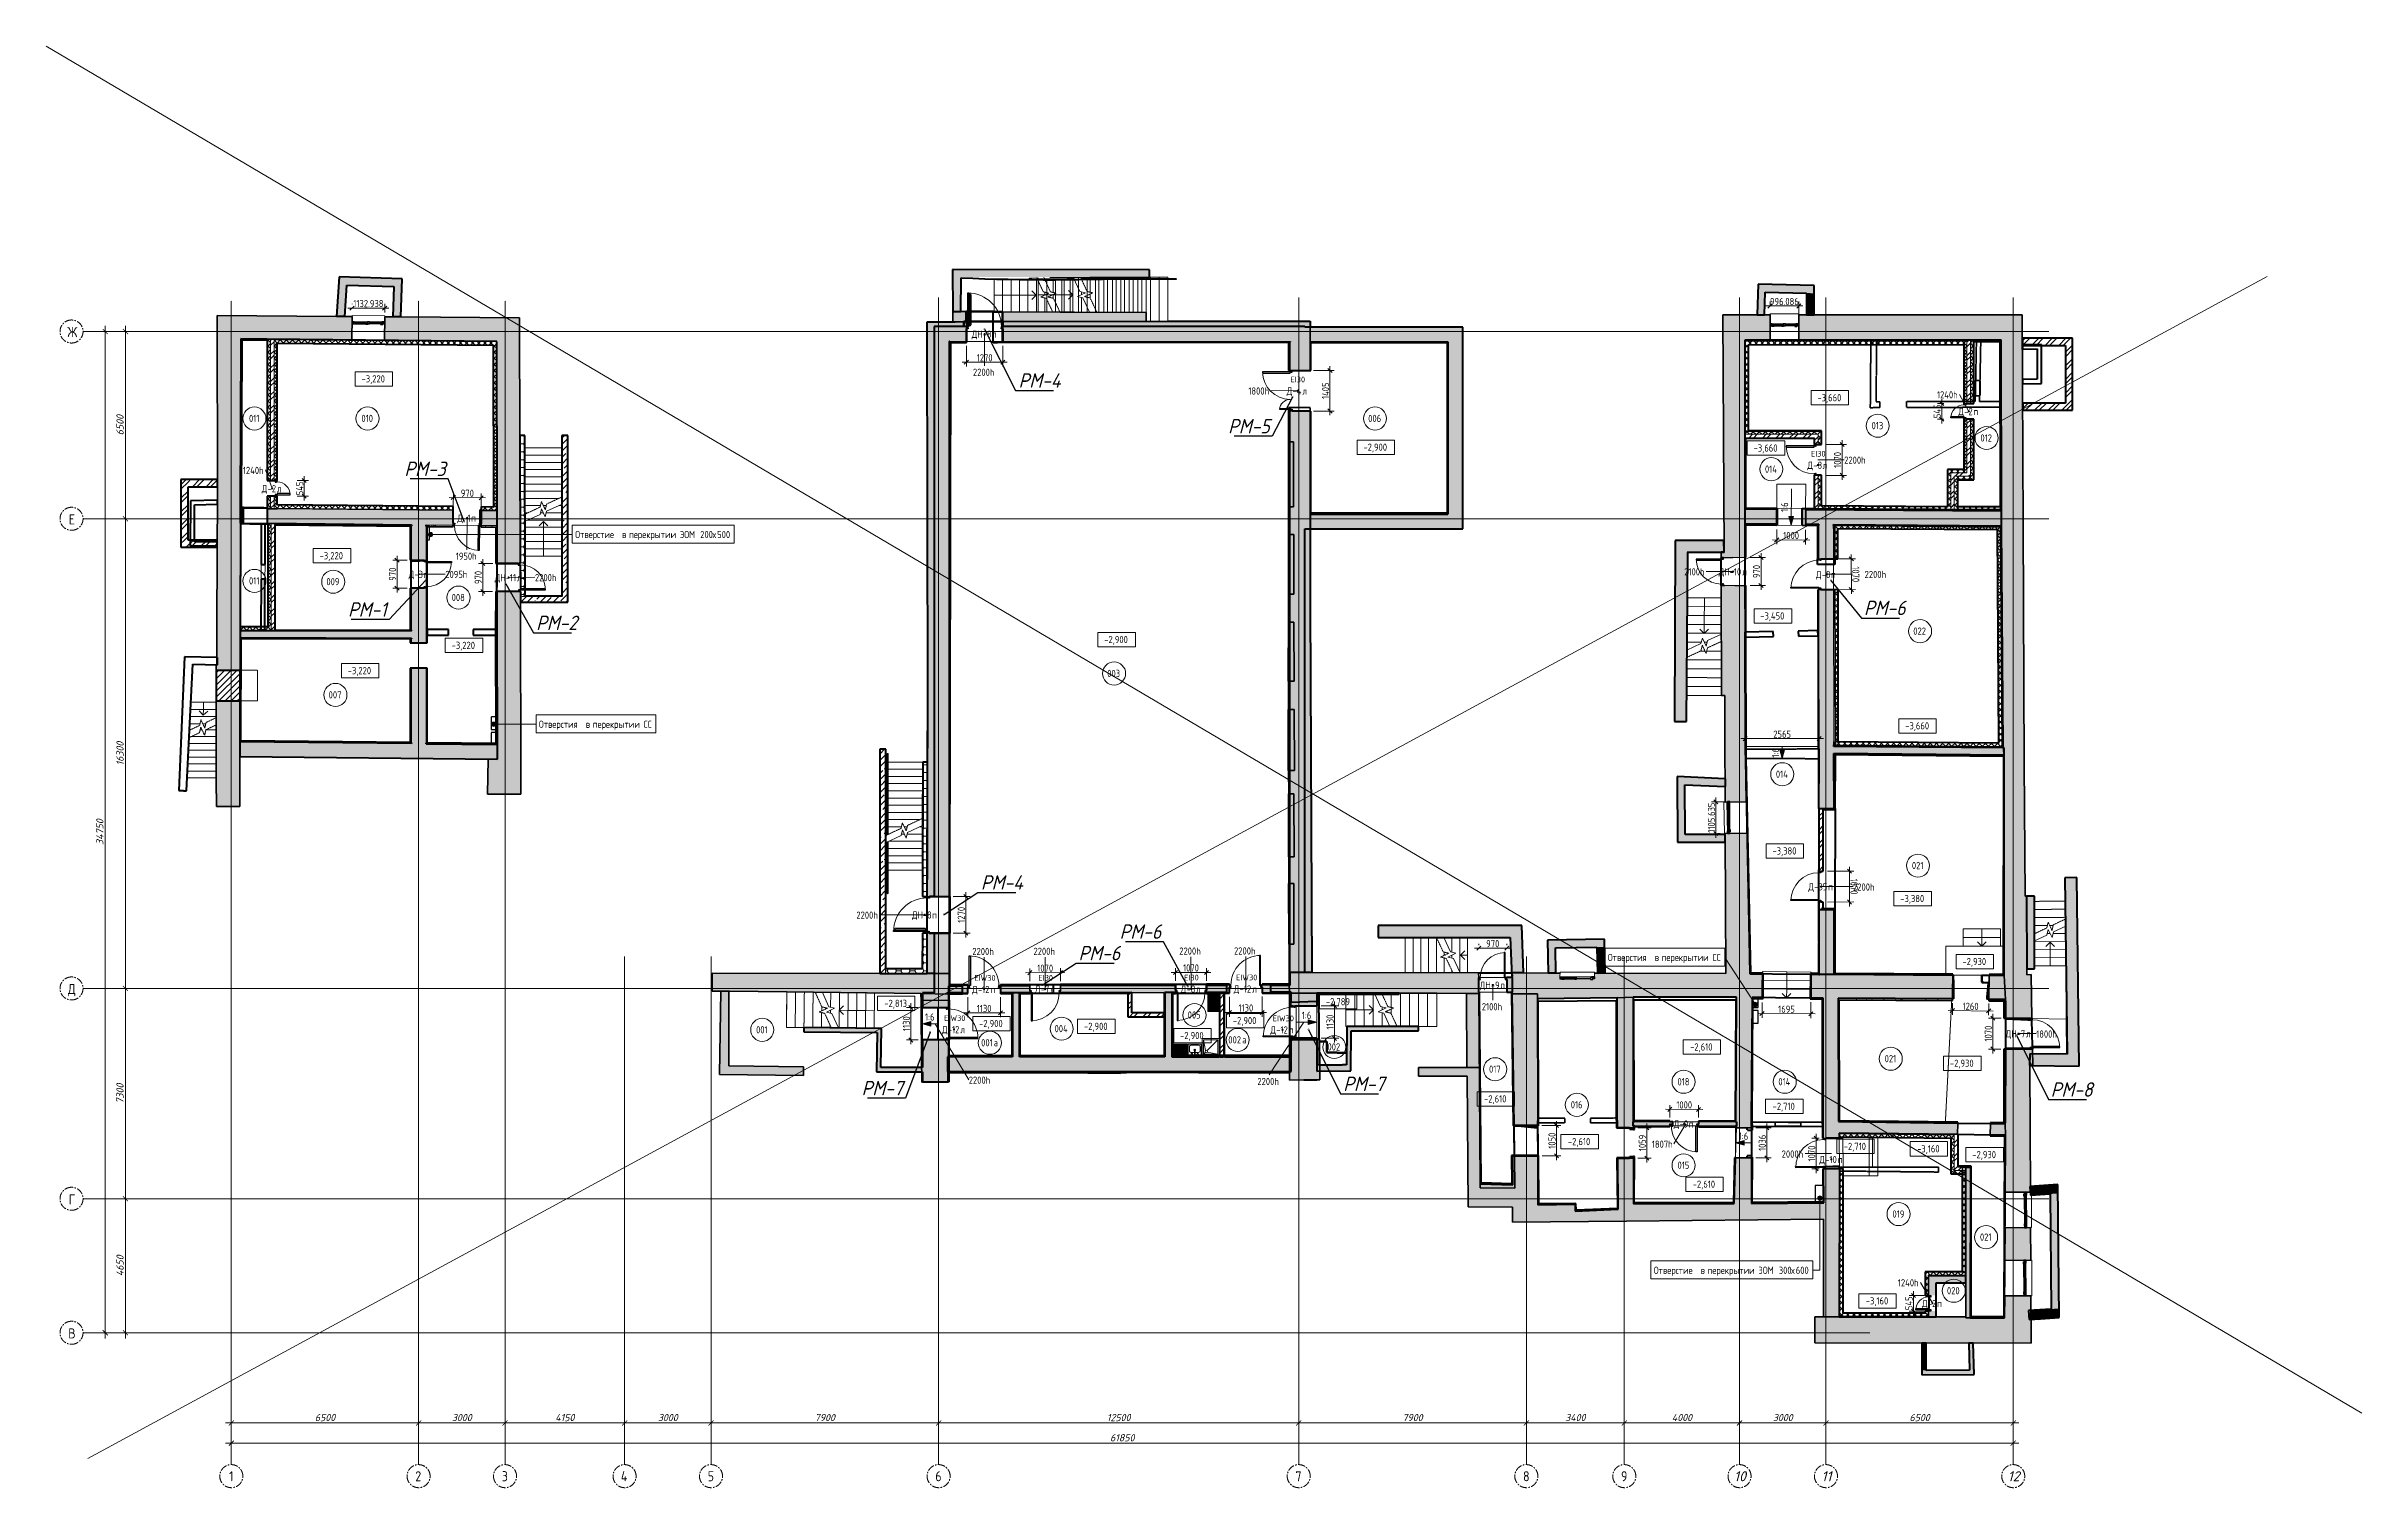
# Model space of a CAD drawing. Header units: millimetres. Extents: x 749182 to 2267578, y 70462 to 311449.
# Drawn here: x 1940491 to 2020858, y 153942 to 203966 of the extents above; entities that cross this region are included whole.
import ezdxf
from ezdxf import colors
from ezdxf.entities.mleader import LeaderData, LeaderLine
from ezdxf.math import Vec2, Vec3

# ---------------------------------------------------------------- set-up
doc = ezdxf.new("R2010")
doc.units = ezdxf.units.MM
for name, pattern in [('ADSK_Линия сетки', [25, 20, -2.5, 0, -2.5]), ('ADSK_Сверху', [4.5, 3, -1.5]), ('ADSK_Снесено', [4.5, 3, -1.5]), ('осеваяX2', [4, 2.5, -0.5, 0.5, -0.5])]:
    doc.linetypes.add(name, pattern=pattern)
doc.layers.get('Defpoints').update_dxf_attribs({"color": 255})
for name, color, linetype, lineweight in [('_ Окна', 7, 'Continuous', 30), ('Аннотация', 7, 'Continuous', 9), ('Витраж', 7, 'Continuous', 9), ('Двери', 7, 'Continuous', 20), ('Лестницы', 7, 'Continuous', 18), ('Марки дверей', 7, 'Continuous', 20), ('Марки помещений', 7, 'Continuous', 20), ('Ограждение', 7, 'Continuous', 18), ('Окна', 7, 'Continuous', 18), ('Оси', 165, 'осеваяX2', 13), ('отметки', 7, 'Continuous', 20), ('Пандусы', 7, 'Continuous', 18), ('Панели витража', 7, 'Continuous', 9), ('Перекрытие', 7, 'Continuous', 18), ('Размер', 7, 'Continuous', 13), ('размеры', 7, 'Continuous', 9), ('Размеры КР', 164, 'Continuous', 9), ('Сантехника', 7, 'Continuous', 18), ('Стены', 184, 'Continuous', 40), ('Стены внутренние', 7, 'Continuous', 18), ('Стены наружные', 7, 'Continuous', 18), ('Стены разрез', 7, 'Continuous', 35), ('Стены штриховка', 7, 'Continuous', 18), ('Стрелки вверх', 7, 'Continuous', 18), ('Узлы', 7, 'Continuous', 18)]:
    doc.layers.add(name, color=color, linetype=linetype, lineweight=lineweight)
doc.layers.add('Линии', color=7, linetype='Continuous', lineweight=9, true_color=0x00a600)
doc.styles.add('GOST 2.304_new', font='isocpeur.ttf', dxfattribs={"width": 0.9, "oblique": 15})
doc.styles.add('GOST Common', font='GOST_Common.ttf', dxfattribs={"width": 0.9, "height": 350})
doc.styles.add('GOST Common_1', font='GOST_Common.ttf', dxfattribs={"width": 0.9, "height": 250})
doc.styles.add('GOST Common_B', font='', dxfattribs={"width": 0.9, "height": 250})
doc.styles.add('М2', font='isocpeui.ttf')
doc.styles.get('GOST Common_B').set_extended_font_data('GOST Common', bold=True)
doc.dimstyles.new('ADSK_Основной_2_5_мм', dxfattribs={"dimscale": 304.8, "dimtxt": 251.428749, "dimasz": 0.463911, "dimexe": 0.492126, "dimexo": 0.492126, "dimgap": 0.098425, "dimtad": 1, "dimdec": 3, "dimrnd": 0.001, "dimdsep": 46, "dimtxsty": 'GOST Common_1', "dimblk1": 'OBLIQUE', "dimblk2": 'OBLIQUE', "dimsah": 1, "dimcen": 0.09, "dimdle": 0.492126, "dimazin": 2, "dimtfac": 1, "dimtdec": 4, "dimtix": 1, "dimtmove": 0, "dimatfit": 3, "dimfxl": 0, "dimtvp": 1, "dimtolj": 1, "dimtzin": 0, "dimlwd": 20, "dimlwe": 20, "dimarcsym": 0})
doc.dimstyles.new('ADSK_Основной_2_5_мм_Округление_до_1_мм', dxfattribs={"dimscale": 304.8, "dimtxt": 251.428749, "dimasz": 0.463911, "dimexe": 0.492126, "dimexo": 0.492126, "dimgap": 0.098425, "dimtad": 1, "dimdec": 0, "dimdsep": 46, "dimtxsty": 'GOST Common_1', "dimblk1": 'OBLIQUE', "dimblk2": 'OBLIQUE', "dimsah": 1, "dimcen": 0.09, "dimdle": 0.492126, "dimazin": 2, "dimtfac": 1, "dimtdec": 4, "dimtix": 1, "dimtmove": 0, "dimatfit": 3, "dimfxl": 0, "dimtvp": 1, "dimtolj": 1, "dimtzin": 0, "dimlwd": 20, "dimlwe": 20, "dimarcsym": 0})
doc.dimstyles.new('SPDS 1_100', dxfattribs={"dimscale": 100, "dimtxt": 2.5, "dimasz": 1.77, "dimexe": 1.25, "dimexo": 0.625, "dimtad": 1, "dimdec": 0, "dimrnd": 0.001, "dimzin": 9, "dimtxsty": 'М2', "dimblk": 'ARCHTICK', "dimcen": 2.5, "dimdle": 2, "dimclrt": 256, "dimadec": 0, "dimazin": 2, "dimtfac": 0.75, "dimtdec": 0, "dimtmove": 1, "dimatfit": 3, "dimfxl": 0, "dimtolj": 1, "dimlwd": 9, "dimlwe": 9, "dimarcsym": 0})
pattern_1 = [(0, (1952853.19, 150711.3), (406.4, 101.6), [33.528, -271.272, 33.528, -271.272, -1625.6]), (0, (1952853.19, 150711.3), (406.4, 101.6), [-609.6, 33.528, -576.072, 33.528, -271.272, -711.2]), (0, (1952853.19, 150711.3), (406.4, 101.6), [-1524, 33.528, -169.672, 33.528, -474.472]), (120, (1953005.59, 150762.1), (-291.18818, 301.15272), [33.528, -271.272, 33.528, -271.272, -1625.6]), (120, (1953005.59, 150762.1), (-291.18818, 301.15272), [-609.6, 33.528, -576.072, 33.528, -271.272, -711.2]), (120, (1953005.59, 150762.1), (-291.18818, 301.15272), [-1524, 33.528, -169.672, 33.528, -474.472]), (240, (1953056.39, 150965.3), (-115.21182, -402.75272), [33.528, -271.272, 33.528, -271.272, -1625.6]), (240, (1953056.39, 150965.3), (-115.21182, -402.75272), [-609.6, 33.528, -576.072, 33.528, -271.272, -711.2]), (240, (1953056.39, 150965.3), (-115.21182, -402.75272), [-1524, 33.528, -169.672, 33.528, -474.472])]
pattern_2 = [(45, (1952853.2, 150711.3), (-106.06602, 106.06602), []), (135, (1952853.2, 150711.3), (-106.06602, -106.06602), [])]
pattern_3 = [(45, (1952853.2, 150711.3), (-235.7317, 235.7317), []), (45, (1953010.35, 150711.3), (-235.7317, 235.7317), [])]
pattern_4 = [(45, (1952853.2, 150711.3), (-224.5064, 224.5064), []), (45, (1953077.7, 150711.3), (-224.5064, 224.5064), [396.875, -79.375, 3.353, -76.022])]
pattern_5 = [(0, (1952853.19, 150711.3), (238.125, 137.482), [158.75, -317.5]), (120, (1952853.19, 150711.3), (-238.1254, 137.4813), [158.75, -317.5]), (60, (1952853.19, 150711.3), (-0.0004, 274.9633), [0, -317.5, 158.75, 0])]

msp = doc.modelspace()

# ---------------------------------------------------------------- texts
at = {"layer": 'Аннотация', "lineweight": 9, "char_height": 250, "attachment_point": 1, "style": 'GOST Common_B'}
for s, insert, width in [('Отверстие', (1958848.8897, 187146.3275), 1868.733563), ('\\fGOST Common|b1|i0|c204|p34|;\\W.9;в', (1960474.0929, 187146.3275), 194.810063), ('перекрытии', (1960718.171, 187146.3275), 2034.682875), ('ЭОМ', (1962480.296, 187146.3275), 692.658), (' 200', (1963051.796, 187146.3275), 685.442813), ('\\fGOST Common|b1|i0|c204|p34|;\\W.9;х', (1963617.3429, 187146.3275), 194.810062), ('500', (1963778.0772, 187146.3275), 584.430187), ('Отверстия', (1957588.7034, 180561.5426), 1868.733563), ('\\fGOST Common|b1|i0|c204|p34|;\\W.9;в', (1959213.9065, 180561.5426), 194.810063), ('перекрытии', (1959457.9846, 180561.5426), 2034.682875), ('СС', (1961220.1096, 180561.5426), 389.620125), ('Отверстия', (1994691.4608, 172468.3928), 1868.733563), ('\\fGOST Common|b1|i0|c204|p34|;\\W.9;в', (1996316.6639, 172468.3928), 194.810063), ('перекрытии', (1996560.7421, 172468.3928), 2034.682875), ('СС', (1998322.8671, 172468.3928), 389.620125), ('Отверстие', (1996285.8658, 161610.9126), 1868.733563), ('перекрытии', (1998155.147, 161610.9126), 2034.682875), ('ЭОМ', (1999917.272, 161610.9126), 692.658), (' 300', (2000488.772, 161610.9126), 685.442813), ('600', (2001215.0533, 161610.9126), 584.430187), ('\\fGOST Common|b1|i0|c204|p34|;\\W.9;в', (1997911.0689, 161610.9126), 194.810063), ('\\fGOST Common|b1|i0|c204|p34|;\\W.9;х', (2001054.3189, 161610.9126), 194.810062)]:
    msp.add_mtext(s, dxfattribs=dict(at, insert=insert, width=width))
at = {"layer": 'Марки дверей', "lineweight": 9, "attachment_point": 1}
for s, insert, char_height, width, style in [('ДН', (1972612.0359, 194098.4376), 250, 461.772, 'GOST Common'), ('-8', (1972993.0359, 194098.4376), 250, 389.620125, 'GOST Common'), ('\\fGOST Common|b0|i0|c204|p34|;\\W.9;п', (1973314.5046, 194098.4376), 250, 194.810062, 'GOST Common'), ('2200h', (1972655.8578, 192778.4376), 250, 974.050312, 'GOST Common'), ('1800h', (1982213.6017, 192128.3642), 250, 916.328812, 'GOST Common'), ('\\fGOST Common|b0|i0|c204|p34|;\\W.9;Д', (1983546.9298, 192128.3642), 250, 245.316375, 'GOST Common'), ('EI30', (1983677.8798, 192503.7651), 200, 533.923875, 'GOST Common_1'), ('-4', (1983749.3361, 192128.3642), 250, 411.265687, 'GOST Common'), ('\\fGOST Common|b0|i0|c204|p34|;\\W.9;л', (1984088.6642, 192128.3642), 250, 194.810062, 'GOST Common'), ('1240h', (2006116.3042, 191993.2451), 250, 937.974375, 'GOST Common'), ('\\fGOST Common|b0|i0|c204|p34|;\\W.9;Д', (2006859.8964, 191413.6521), 250, 245.316375, 'GOST Common'), ('-2', (2007062.3026, 191413.6521), 250, 389.620125, 'GOST Common'), ('\\fGOST Common|b0|i0|c204|p34|;\\W.9;п', (2007383.7714, 191413.6521), 250, 194.810062, 'GOST Common'), ('EI30', (2001743.9297, 189925.3138), 200, 533.923875, 'GOST Common_1'), ('2200h', (2002896.2516, 189728.4177), 250, 974.050312, 'GOST Common'), ('1240h', (1947314.0715, 189372.937), 250, 937.974375, 'GOST Common'), ('\\fGOST Common|b0|i0|c204|p34|;\\W.9;Д', (2001621.5297, 189549.9129), 250, 245.316375, 'GOST Common'), ('-8', (2001823.936, 189549.9129), 250, 389.620125, 'GOST Common'), ('\\fGOST Common|b0|i0|c204|p34|;\\W.9;л', (2002145.4047, 189549.9129), 250, 194.810062, 'GOST Common'), ('\\fGOST Common|b0|i0|c204|p34|;\\W.9;Д', (1947971.3966, 188739.3206), 250, 245.316375, 'GOST Common'), ('-2', (1948173.8029, 188739.3206), 250, 389.620125, 'GOST Common'), ('\\fGOST Common|b0|i0|c204|p34|;\\W.9;л', (1948495.2716, 188739.3206), 250, 194.810062, 'GOST Common'), ('\\fGOST Common|b0|i0|c204|p34|;\\W.9;Д', (1954762.1783, 187715.6993), 250, 245.316375, 'GOST Common'), ('-1', (1954964.5845, 187715.6993), 250, 331.898625, 'GOST Common'), ('\\fGOST Common|b0|i0|c204|p34|;\\W.9;п', (1955238.4283, 187715.6993), 250, 194.810062, 'GOST Common'), ('\\fGOST Common|b0|i0|c204|p34|;\\W.9;Д', (1953065.9329, 185762.8539), 250, 245.316375, 'GOST Common'), ('-3', (1953268.3392, 185762.8539), 250, 389.620125, 'GOST Common'), ('\\fGOST Common|b0|i0|c204|p34|;\\W.9;п', (1953589.8079, 185762.8539), 250, 194.810062, 'GOST Common'), ('2095h', (1954340.6548, 185762.8539), 250, 974.050312, 'GOST Common'), ('1950h', (1954703.1616, 186395.7617), 250, 916.328812, 'GOST Common'), ('ДН', (1956056.5933, 185648.9278), 250, 461.772, 'GOST Common'), ('-11', (1956437.5933, 185648.9278), 250, 468.987187, 'GOST Common'), ('2200h', (1957452.8101, 185652.5595), 250, 974.050312, 'GOST Common'), ('2100h', (1997342.9136, 185851.5124), 250, 916.328812, 'GOST Common'), ('ДН', (1998538.9878, 185854.7329), 250, 461.772, 'GOST Common'), ('-10', (1998919.9878, 185854.7329), 250, 526.708687, 'GOST Common'), ('\\fGOST Common|b0|i0|c204|p34|;\\W.9;л', (1999354.5659, 185854.7329), 250, 194.810062, 'GOST Common'), ('\\fGOST Common|b0|i0|c204|p34|;\\W.9;Д', (2001913.2738, 185759.662), 250, 245.316375, 'GOST Common'), ('-8', (2002115.6801, 185759.662), 250, 389.620125, 'GOST Common'), ('\\fGOST Common|b0|i0|c204|p34|;\\W.9;п', (2002437.1488, 185759.662), 250, 194.810062, 'GOST Common'), ('2200h', (2003605.5608, 185761.9556), 250, 974.050312, 'GOST Common'), ('\\fGOST Common|b0|i0|c204|p34|;\\W.9;л', (1956824.5464, 185648.9278), 250, 194.810062, 'GOST Common'), ('\\fGOST Common|b0|i0|c204|p34|;\\W.9;Д', (2001652.9742, 174918.612), 250, 245.316375, 'GOST Common'), ('-35', (2001855.3804, 174918.612), 250, 584.430187, 'GOST Common'), ('\\fGOST Common|b0|i0|c204|p34|;\\W.9;п', (2002337.5835, 174918.612), 250, 194.810062, 'GOST Common'), ('2200h', (2003203.1288, 174912.526), 250, 974.050312, 'GOST Common'), ('2200h', (1968609.0624, 173937.3404), 250, 974.050312, 'GOST Common'), ('ДН', (1970535.9774, 173943.4264), 250, 461.772, 'GOST Common'), ('-8', (1970916.9774, 173943.4264), 250, 389.620125, 'GOST Common'), ('\\fGOST Common|b0|i0|c204|p34|;\\W.9;п', (1971238.4461, 173943.4264), 250, 194.810062, 'GOST Common'), ('2200h', (1972634.0131, 172677.9634), 250, 974.050312, 'GOST Common'), ('2200h', (1974756.9138, 172681.7527), 250, 974.050312, 'GOST Common'), ('2200h', (1979816.5482, 172690.7838), 250, 974.050312, 'GOST Common'), ('2200h', (1981718.1266, 172694.1779), 250, 974.050312, 'GOST Common'), ('\\fGOST Common|b0|i0|c204|p34|;\\W.9;Д', (1972625.3973, 171357.9655), 250, 245.316375, 'GOST Common'), ('EIW30', (1972702.7973, 171733.3664), 200, 779.24025, 'GOST Common_1'), ('-12', (1972827.8035, 171357.9655), 250, 526.708687, 'GOST Common'), ('\\fGOST Common|b0|i0|c204|p34|;\\W.9;п', (1973262.3817, 171357.9655), 250, 194.810062, 'GOST Common'), ('\\fGOST Common|b0|i0|c204|p34|;\\W.9;Д', (1974804.548, 171361.7548), 250, 245.316375, 'GOST Common'), ('EI30', (1974926.948, 171737.1557), 200, 533.923875, 'GOST Common_1'), ('-7', (1975006.9543, 171361.7548), 250, 389.620125, 'GOST Common'), ('\\fGOST Common|b0|i0|c204|p34|;\\W.9;л', (1975328.423, 171361.7548), 250, 194.810062, 'GOST Common'), ('\\fGOST Common|b0|i0|c204|p34|;\\W.9;Д', (1979864.1824, 171370.7859), 250, 245.316375, 'GOST Common'), ('EI30', (1979986.5824, 171746.1868), 200, 533.923875, 'GOST Common_1'), ('-8', (1980066.5886, 171370.7859), 250, 389.620125, 'GOST Common'), ('\\fGOST Common|b0|i0|c204|p34|;\\W.9;л', (1980388.0574, 171370.7859), 250, 194.810062, 'GOST Common'), ('\\fGOST Common|b0|i0|c204|p34|;\\W.9;Д', (1981709.5108, 171374.18), 250, 245.316375, 'GOST Common'), ('EIW30', (1981786.9108, 171749.5809), 200, 779.24025, 'GOST Common_1'), ('-12', (1981911.9171, 171374.18), 250, 526.708687, 'GOST Common'), ('\\fGOST Common|b0|i0|c204|p34|;\\W.9;л', (1982346.4952, 171374.18), 250, 194.810062, 'GOST Common'), ('ДН', (1990249.0629, 171507.3692), 250, 461.772, 'GOST Common'), ('-9', (1990630.0629, 171507.3692), 250, 389.620125, 'GOST Common'), ('\\fGOST Common|b0|i0|c204|p34|;\\W.9;л', (1990951.5317, 171507.3692), 250, 194.810062, 'GOST Common'), ('2100h', (1990316.7422, 170758.4801), 250, 916.328812, 'GOST Common'), ('\\fGOST Common|b0|i0|c204|p34|;\\W.9;Д', (1971578.9793, 169963.7785), 250, 245.316375, 'GOST Common'), ('EIW30', (1971656.3793, 170339.1794), 200, 779.24025, 'GOST Common_1'), ('-12', (1971781.3856, 169963.7785), 250, 526.708687, 'GOST Common'), ('\\fGOST Common|b0|i0|c204|p34|;\\W.9;л', (1972215.9637, 169963.7785), 250, 194.810062, 'GOST Common'), ('\\fGOST Common|b0|i0|c204|p34|;\\W.9;Д', (1982981.781, 169953.4235), 250, 245.316375, 'GOST Common'), ('EIW30', (1983059.181, 170328.8244), 200, 779.24025, 'GOST Common_1'), ('-12', (1983184.1873, 169953.4235), 250, 526.708687, 'GOST Common'), ('\\fGOST Common|b0|i0|c204|p34|;\\W.9;п', (1983618.7654, 169953.4235), 250, 194.810062, 'GOST Common'), ('ДН', (2008499.1481, 169816.81), 250, 461.772, 'GOST Common'), ('-7', (2008880.1481, 169816.81), 250, 389.620125, 'GOST Common'), ('\\fGOST Common|b0|i0|c204|p34|;\\W.9;л', (2009201.6168, 169816.81), 250, 194.810062, 'GOST Common'), ('1800h', (2009558.765, 169810.724), 250, 916.328812, 'GOST Common'), ('2200h', (1972509.67, 168211.9137), 250, 974.050312, 'GOST Common'), ('2200h', (1982528.1266, 168165.1269), 250, 974.050312, 'GOST Common'), ('\\fGOST Common|b0|i0|c204|p34|;\\W.9;Д', (1996981.2228, 166686.9101), 250, 245.316375, 'GOST Common'), ('-9', (1997183.6291, 166686.9101), 250, 389.620125, 'GOST Common'), ('\\fGOST Common|b0|i0|c204|p34|;\\W.9;п', (1997505.0978, 166686.9101), 250, 194.810062, 'GOST Common'), ('1807h', (1996218.9228, 165987.5995), 250, 916.328812, 'GOST Common'), ('2000h', (2000726.9647, 165645.8525), 250, 974.050312, 'GOST Common'), ('\\fGOST Common|b0|i0|c204|p34|;\\W.9;Д', (2002035.928, 165453.6536), 250, 245.316375, 'GOST Common'), ('-10', (2002238.3343, 165453.6536), 250, 526.708687, 'GOST Common'), ('\\fGOST Common|b0|i0|c204|p34|;\\W.9;п', (2002672.9124, 165453.6536), 250, 194.810062, 'GOST Common'), ('1240h', (2004758.6364, 161178.0997), 250, 937.974375, 'GOST Common'), ('\\fGOST Common|b0|i0|c204|p34|;\\W.9;Д', (2005598.0376, 160459.4422), 250, 245.316375, 'GOST Common'), ('-2', (2005800.4438, 160459.4422), 250, 389.620125, 'GOST Common'), ('\\fGOST Common|b0|i0|c204|p34|;\\W.9;п', (2006121.9126, 160459.4422), 250, 194.810062, 'GOST Common')]:
    msp.add_mtext(s, dxfattribs=dict(at, insert=insert, char_height=char_height, width=width, style=style))
at = {"layer": 'Марки помещений', "lineweight": 9, "char_height": 250, "attachment_point": 1, "style": 'GOST Common'}
for s, insert, width in [('011', (1947527.2022, 191176.7457), 468.987187), ('010', (1951428.6853, 191176.7457), 526.708687), ('006', (1986373.8085, 191176.7457), 584.430187), ('013', (2003846.4583, 190926.2405), 526.708687), ('012', (2007624.2219, 190498.3836), 526.708687), ('014', (2000145.1163, 189418.6008), 548.35425), ('011', (1947527.2022, 185539.2052), 468.987187), ('009', (1950213.538, 185512.2051), 584.430187), ('008', (1954562.3826, 184962.197), 584.430187), ('022', (2005294.0216, 183796.0986), 584.430187), ('003', (1977316.6343, 182327.0386), 584.430187), ('007', (1950291.6291, 181583.6496), 584.430187), ('014', (2000525.0708, 178831.885), 548.35425), ('021', (2005245.4433, 175657.8548), 526.708687), ('005', (1980109.0892, 170473.043), 584.430187), ('001', (1965128.3166, 169959.5396), 526.708687), ('004', (1975488.0892, 169998.9021), 606.07575), ('002', (1981518.6467, 169609.0229), 584.430187), ('001', (1972940.2044, 169510.2887), 526.708687), ('\\fGOST Common|b0|i0|c204|p34|;\\W.9;а', (1973374.7825, 169510.2887), 216.455625), ('\\fGOST Common|b0|i0|c204|p34|;\\W.9;а', (1982000.8498, 169609.0229), 216.455625), ('002', (1984961.4487, 169363.3982), 584.430187), ('021', (2004299.9622, 168956.2961), 526.708687), ('017', (1990568.4877, 168592.505), 526.708687), ('018', (1997109.3753, 168156.2961), 526.708687), ('014', (2000611.1764, 168156.2961), 548.35425), ('016', (1993404.5692, 167356.2961), 526.708687), ('015', (1997109.3753, 165257.0839), 526.708687), ('019', (2004571.8854, 163564.7388), 526.708687), ('021', (2007607.9459, 162764.7388), 526.708687), ('020', (2006462.33, 160903.22), 584.430187)]:
    msp.add_mtext(s, dxfattribs=dict(at, insert=insert, width=width))
at = {"layer": 'Оси', "char_height": 350, "attachment_point": 1, "style": 'М2'}
for s, insert, width in [('\\fGOST Common|b0|i0|c204|p34|;\\W.9;Ж', (1941220.7954, 194220.6727), 389.620125), ('\\fGOST Common|b0|i0|c204|p34|;\\W.9;Е', (1941268.4954, 187720.6727), 274.177125), ('\\fGOST Common|b0|i0|c204|p34|;\\W.9;Д', (1941238.7954, 171420.6727), 346.329), ('\\fGOST Common|b0|i0|c204|p34|;\\W.9;Г', (1941268.4954, 164120.6727), 274.177125), ('\\fGOST Common|b0|i0|c204|p34|;\\W.9;В', (1941253.6454, 159470.6727), 310.253062), ('\\fGOST Common|b0|i0|c204|p34|;\\W.9;1', (1946835.3228, 154514.0845), 187.594875), ('\\fGOST Common|b0|i0|c204|p34|;\\W.9;2', (1953299.3228, 154514.0845), 274.177125), ('\\fGOST Common|b0|i0|c204|p34|;\\W.9;3', (1956302.4728, 154514.0845), 266.961937), ('\\fGOST Common|b0|i0|c204|p34|;\\W.9;4', (1960434.4728, 154514.0845), 310.253062), ('\\fGOST Common|b0|i0|c204|p34|;\\W.9;5', (1963449.3228, 154514.0845), 274.177125), ('\\fGOST Common|b0|i0|c204|p34|;\\W.9;6', (1971349.3228, 154514.0845), 274.177125), ('\\fGOST Common|b0|i0|c204|p34|;\\W.9;7', (1983849.3228, 154514.0845), 274.177125), ('\\fGOST Common|b0|i0|c204|p34|;\\W.9;8', (1991749.3228, 154514.0845), 274.177125), ('\\fGOST Common|b0|i0|c204|p34|;\\W.9;9', (1995149.3228, 154514.0845), 274.177125), ('10', (1999071.9228, 154514.0845), 461.772), ('11', (2002107.4728, 154514.0845), 375.18975), ('12', (2008571.9228, 154514.0845), 461.772)]:
    msp.add_mtext(s, dxfattribs=dict(at, insert=insert, width=width))
at = {"layer": 'отметки', "lineweight": 20, "char_height": 250, "attachment_point": 1, "line_spacing_factor": 1.022761, "style": 'GOST Common'}
for s, insert, width in [('-3,220', (1951434.6473, 192549.564), 1028.822569), ('-3,660', (2001967.7401, 191896.6353), 1028.822569), ('-2,900', (1986209.8972, 190178.3416), 1028.822569), ('-3,660', (1999752.2821, 190148.7486), 1028.822569), ('-3,220', (1949977.7734, 186412.3577), 1028.822569), ('-3,450', (1999983.8127, 184321.75), 1055.976244), ('-3,220', (1954560.7159, 183300.6312), 1028.822569), ('-2,900', (1977213.8775, 183503.5024), 1028.822569), ('-3,220', (1950954.5267, 182423.2207), 1028.822569), ('-3,660', (2005014.9642, 180507.8073), 1028.822569), ('-3,380', (2000408.1195, 176165.1442), 1028.822569), ('-3,380', (2004842.361, 174512.4672), 1028.822569), ('-2,930', (2007000.3818, 172327.7859), 1028.822569), ('-2,813', (1969579.8481, 170876.112), 977.532294), ('-2,789', (1984905.2517, 170933.868), 1028.822569), ('-2,900', (1972868.1368, 170175.5199), 1028.822569), ('-2,900', (1976509.7048, 170078.1908), 1028.822569), ('-2,900', (1979844.1272, 169758.2312), 1028.822569), ('-2,900', (1981676.2421, 170277.8392), 1028.822569), ('-2,610', (1997548.6279, 169361.8537), 977.532294), ('-2,930', (2006566.386, 168797.9536), 1028.822569), ('-2,610', (1990396.8783, 167559.3541), 977.532294), ('-2,710', (2000410.8889, 167301.4647), 977.532294), ('-2,610', (1993306.2636, 166078.5293), 977.532294), ('-2,710', (2002881.2924, 165913.2581), 977.532294), ('-3,160', (2005427.3374, 165829.4283), 977.532294), ('-2,930', (2007342.4718, 165626.7637), 1028.822569), ('-2,610', (1997638.46, 164600.7559), 977.532294), ('-3,160', (2003645.2945, 160551.1868), 977.532294)]:
    msp.add_mtext(s, dxfattribs=dict(at, insert=insert, width=width))
at = {"layer": 'размеры', "lineweight": 20, "char_height": 250, "width": 404.288048, "attachment_point": 1, "line_spacing_factor": 1.022761, "style": 'GOST Common'}
for insert, rotation in [((2000700.93, 187807.3289), 89.738502371), ((2000386.364, 179284.3747), 90)]:
    msp.add_mtext('1:6', dxfattribs=dict(at, insert=insert, rotation=rotation))
for insert in [(1970989.4347, 170401.2709), (1984067.3432, 170458.6517), (1999233.0021, 166265.6188)]:
    msp.add_mtext('1:6', dxfattribs=dict(at, insert=insert))

# ---------------------------------------------------------------- blocks, each defined once
blk = doc.blocks.new('Существующие стены подвал - Существующие стены подвал-614279-00 План подвала')
at = {"layer": 'Стены', "true_color": 0xc0c0c0}
h = blk.add_hatch(color=9, dxfattribs=at)
h.paths.add_polyline_path([(-6452, 26869), (-5646, 26869), (-5642, 28610), (-5645, 28610), (-5642, 28865), (-5637, 30542), (-6462, 30542), (-6462, 27322), (-6452, 27322), (-6453, 26869)])
h.paths.add_polyline_path([(3296, 27305), (4114, 27305), (4093, 34337), (3281, 34335), (3286, 32815), (3300, 28515), (2971, 28518), (2951, 27305), (3286, 27305)])
h.paths.add_polyline_path([(-5637, 31587), (-5634, 31587), (-5631, 32981), (-5631, 33008), (-5618, 36709), (-5634, 37250), (-5609, 43097), (-1755, 43060), (-1748, 43877), (-6429, 43914), (-6422, 37807), (-6439, 32895), (-6442, 31792), (-6462, 31792), (-6462, 31587), (-5641, 31587)])
h.paths.add_polyline_path([(3290, 35305), (4091, 35307), (4065, 43832), (-617, 43869), (-623, 43050), (3279, 43013), (3290, 36885), (3292, 36554), (3286, 35348), (3290, 35348), (3290, 35307)])
h = blk.add_hatch(color=9, dxfattribs=at)
h.paths.add_polyline_path([(56530, 8244), (56522, 9892), (55615, 9887), (55611, 9124), (54268, 9130), (54267, 9159), (49024, 9159), (49024, 8260), (51105, 8255)])
h.paths.add_polyline_path([(55620, 11120), (56516, 11125), (56510, 12255), (55625, 12250), (55622, 11615)])
h.paths.add_polyline_path([(55630, 13483), (56504, 13488), (56483, 17882), (56479, 17884), (56484, 18289), (56581, 18289), (56578, 18453), (55637, 18454), (55634, 15862), (55639, 15464), (55634, 14275)])
h.paths.add_polyline_path([(56557, 19523), (56528, 21036), (56387, 21036), (56386, 21236), (56384, 21236), (56375, 23761), (56320, 23762), (56288, 28355), (56257, 36643), (56224, 43937), (48464, 43936), (48464, 43053), (55489, 43062), (55489, 40730), (55506, 37128), (55501, 36571), (55556, 28934), (55560, 28903), (55598, 28902), (55600, 28901), (55599, 28652), (55595, 28648), (55599, 28619), (55592, 20993), (55639, 20179), (55639, 19524), (56555, 19523)])
h.paths.add_polyline_path([(39393, 20202), (42162, 20231), (42716, 20255), (46307, 20252), (46773, 21064), (46670, 25898), (45913, 25901), (45930, 21077), (41376, 21088), (41376, 20956), (40178, 20959), (40178, 21091), (38511, 21094), (38521, 20374), (39393, 20368), (39393, 20231)])
h.paths.add_polyline_path([(18978, 20357), (18996, 20698), (18996, 21072), (18966, 21072), (18966, 20652), (18456, 20409), (18495, 20368), (18966, 20358)])
h.paths.add_polyline_path([(18424, 20369), (18456, 20409), (18456, 21073), (10754, 21086), (10746, 20458), (11346, 20458), (18045, 20377), (18211, 20374)])
h.paths.add_polyline_path([(37360, 20381), (37355, 21098), (30807, 21115), (30787, 20709), (30787, 20839), (30777, 20702), (30787, 20395), (34405, 20388), (35898, 20390), (37360, 20381)])
h.paths.add_polyline_path([(46613, 28543), (46613, 28546), (46607, 28863), (46597, 32747), (46594, 32922), (46603, 32922), (46599, 34522), (45850, 34542), (45850, 34541), (45780, 34540), (45780, 34544), (45778, 34544), (45781, 30723), (45896, 30722), (45904, 28546), (46608, 28543)])
h.paths.add_polyline_path([(45778, 35501), (45778, 35501), (45779, 35510), (45848, 35511), (45848, 35503), (46597, 35523), (46594, 36634), (46597, 37232), (46590, 43051), (47468, 43052), (47468, 43936), (45825, 43935), (45871, 35688), (45777, 35688), (45778, 35511)])
h = blk.add_hatch(color=9, dxfattribs=at)
h.paths.add_polyline_path([(19101, 43698), (19572, 43699), (19571, 44054), (19179, 44056), (19100, 44055), (19101, 43699)])
h.paths.add_polyline_path([(20842, 43701), (25815, 43709), (25814, 44012), (20842, 44045), (20842, 44012)])
h = blk.add_hatch(color=9, dxfattribs=at)
h.paths.add_polyline_path([(49330, 9159), (49871, 9159), (49876, 14295), (49329, 14293), (49341, 13117), (46824, 13097), (46826, 14680), (46270, 14680), (46225, 13092), (42728, 13086), (42730, 14666), (42185, 14666), (42202, 12894), (40707, 12829), (40704, 13066), (39414, 13046), (39406, 14749), (38599, 14752), (38615, 13626), (37409, 13633), (37379, 17813), (35269, 17808), (35270, 17508), (36952, 17512), (36985, 12976), (38530, 12970), (38530, 12441), (46544, 12521), (49330, 12549), (49324, 9159)])
h.paths.add_polyline_path([(49318, 15363), (49867, 15365), (49864, 15537), (53981, 15485), (53986, 15883), (49850, 15934), (49839, 20219), (53802, 20191), (53811, 21022), (49715, 21049), (49721, 23289), (49159, 23290), (49153, 21046), (48898, 21048), (48891, 20226), (49310, 20222), (49310, 19595), (49307, 15912), (49314, 15912), (49314, 15769), (49318, 15364)])
h.paths.add_polyline_path([(55639, 15464), (55634, 15862), (55120, 15869), (55115, 15470), (55634, 15464)])
h.paths.add_polyline_path([(46827, 15716), (46827, 15765), (46818, 15765), (46818, 15915), (46843, 20244), (47196, 20241), (47203, 21061), (46773, 21064), (46307, 20252), (46285, 15923), (46302, 15923), (46301, 15765), (46300, 15716), (46826, 15716)])
h.paths.add_polyline_path([(42721, 15725), (42732, 15725), (42731, 15794), (42721, 15794), (42721, 16270), (42716, 20255), (42157, 20231), (42162, 16052), (42173, 15890), (42175, 15725), (42721, 15725)])
h.paths.add_polyline_path([(39402, 15799), (39402, 15904), (39406, 16052), (39393, 20368), (38521, 20374), (38585, 15803), (38603, 15802), (39401, 15799)])
h.paths.add_polyline_path([(49314, 15912), (49314, 15912), (49839, 15934)])
h.paths.add_polyline_path([(18026, 17310), (18944, 17311), (18401, 17522), (18878, 17348), (18215, 17715), (18045, 17666), (18045, 17821), (18945, 18220), (18945, 18187), (18979, 18187), (18978, 18769), (18945, 18768), (18945, 18253), (18045, 18741), (18045, 18759), (18012, 18759), (18026, 17310)])
h.paths.add_polyline_path([(18945, 17311), (18979, 17311), (18979, 17677), (18945, 17677), (18945, 17311)])
h.paths.add_polyline_path([(30789, 17378), (31843, 17391), (31825, 18780), (30788, 18769), (30789, 18187), (30842, 18187), (30842, 17677), (30789, 17677), (30789, 17384)])
h.paths.add_polyline_path([(13925, 17540), (13925, 17840), (11328, 17867), (11334, 20458), (11046, 20458), (11007, 17570), (13342, 17546)])
h.paths.add_polyline_path([(30788, 20077), (31808, 20119), (31804, 20361), (31797, 20361), (31804, 20393), (30787, 20395), (30788, 20079)])
h.paths.add_polyline_path([(17999, 20144), (18045, 20144), (18045, 20154), (18295, 20209), (18424, 20369), (17997, 20378), (17999, 20154)])
h.paths.add_polyline_path([(18945, 20153), (18978, 20154), (18978, 20357), (18945, 20357), (18945, 20154)])
h.paths.add_polyline_path([(55639, 20179), (55591, 21010), (55071, 21014), (55062, 20183), (55639, 20179)])
h.paths.add_polyline_path([(49179, 26805), (49175, 28869), (49173, 28869), (49172, 28240), (49168, 26805), (49173, 26805)])
h.paths.add_polyline_path([(49731, 26804), (49736, 28675), (49734, 28674), (49718, 28675), (49718, 28706), (49686, 28707), (49685, 28662), (49673, 28659), (49179, 26805), (49715, 26804)])
h.paths.add_polyline_path([(55599, 28619), (55555, 28936), (49737, 28987), (49721, 34397), (49676, 34397), (49676, 34274), (49283, 33202), (49633, 29644), (49685, 29319), (49685, 29120), (49652, 28971), (49685, 28977), (49686, 28957), (49737, 28956), (49736, 28675), (55591, 28619)])
h.paths.add_polyline_path([(49145, 28869), (49145, 28869), (49175, 28875), (49166, 34396), (49122, 34396), (49126, 32975), (49132, 32975), (49136, 32801), (49144, 28869)])
h.paths.add_polyline_path([(49119, 35466), (49718, 35467), (49715, 36619), (55501, 36571), (55506, 37174), (48705, 37218), (48702, 36626), (49116, 36624), (49119, 35555)])
h.paths.add_polyline_path([(47702, 36630), (47705, 37225), (46597, 37232), (46594, 36634), (47702, 36630)])
h = blk.add_hatch(color=9, dxfattribs=at)
h.paths.add_polyline_path([(24928, 17607), (24928, 17633), (25136, 17633), (27465, 17637), (27634, 17627), (30789, 17618), (30789, 17677), (18979, 17677), (18979, 17629), (22422, 17629), (22573, 17626), (23982, 17615)])
h.paths.add_polyline_path([(21776, 20477), (21777, 20478), (21776, 20478)])
h.paths.add_polyline_path([(18979, 17688), (21300, 18162), (21247, 18187), (26460, 18187), (26460, 18226), (26710, 18240), (26710, 18219), (26686, 18187), (26806, 18187), (26878, 18138), (28992, 17892), (30503, 18187), (30789, 18187), (30789, 18243), (26727, 18241), (26740, 20377), (26836, 20377), (26835, 20667), (26825, 20667), (26835, 20700), (22846, 20699), (22846, 20384), (26439, 20411), (26442, 18225), (21437, 18235), (21443, 20373), (21778, 20375), (21778, 20407), (21776, 20407), (21776, 20699), (20753, 20698), (20755, 20373), (21153, 20377), (21147, 18235), (18979, 18235), (18979, 18187)])
h.paths.add_polyline_path([(18978, 20357), (19437, 20362), (19434, 20698), (18996, 20698), (18978, 20359)])
h.paths.add_polyline_path([(21423, 20373), (21173, 20377), (21173, 20406), (21423, 20407), (21423, 20377)])
h.paths.add_polyline_path([(27906, 20380), (28369, 20381), (28369, 20384), (28382, 20399), (28522, 20399), (28522, 20381), (28617, 20381), (28617, 20701), (27905, 20701), (27906, 20418)])
h.paths.add_polyline_path([(26710, 20381), (26460, 20409), (26460, 20416), (26710, 20416), (26710, 20411)])
h.paths.add_polyline_path([(30130, 20385), (30787, 20387), (30777, 20702), (30130, 20702), (30130, 20692), (30581, 20693), (30130, 20672), (30130, 20386)])
for points in [[(36950, 17812), (37379, 17813), (37360, 20381), (36931, 20384), (36950, 17813)], [(38615, 13626), (38599, 14752), (38526, 14752), (38536, 13743), (37408, 13781), (37409, 13633), (38599, 13626)]]:
    blk.add_hatch(color=9, dxfattribs=at).paths.add_polyline_path(points)
at = {"layer": 'Стены'}
for p, q in [((-2000, 43879), (-2286, 43882)), ((-57, 43864), (-337, 43866)), ((19486, 43699), (19572, 43699)), ((19571, 44054), (19623, 44053)), ((19571, 44054), (19572, 43699)), ((19623, 44053), (19571, 44054)), ((19623, 43699), (19572, 43699)), ((19572, 43699), (19623, 43699)), ((19663, 44053), (20537, 44047)), ((20537, 44047), (19663, 44053)), ((20499, 43700), (19663, 43699)), ((19663, 43699), (20499, 43700)), ((20842, 43701), (20499, 43700)), ((20499, 43700), (20826, 43701)), ((20537, 44047), (20842, 44045)), ((20826, 44045), (20537, 44047)), ((20826, 44012), (20826, 44045)), ((20826, 43701), (20826, 44012)), ((47705, 37225), (47718, 37225)), ((47718, 37225), (47714, 36630)), ((48579, 36626), (48581, 37219)), ((48581, 37219), (48705, 37218)), ((45778, 35460), (45778, 35501)), ((45778, 34544), (45778, 35420)), ((46597, 35512), (46599, 34542)), ((49120, 35274), (49119, 35466)), ((49718, 35467), (49719, 35276)), ((3281, 34335), (3286, 35305)), ((3290, 35305), (3286, 35305)), ((4021, 35307), (3290, 35305)), ((4091, 35257), (4093, 34427)), ((49719, 35276), (49120, 35274)), ((4093, 34427), (4093, 34387)), ((49731, 26804), (49721, 23321)), ((49160, 23645), (49163, 24679)), ((49159, 23290), (49160, 23605)), ((31317, 21113), (30807, 21115)), ((37355, 21098), (38240, 21096)), ((37360, 20424), (37356, 20934)), ((38280, 21096), (38497, 21095)), ((38916, 21094), (38511, 21095)), ((38511, 21095), (38513, 20971)), ((38513, 20934), (38520, 20424)), ((40039, 21092), (39769, 21092)), ((41751, 21087), (41481, 21088)), ((53811, 21022), (53828, 21022)), ((53842, 20191), (53828, 21022)), ((54819, 21016), (54818, 20761)), ((54819, 21016), (55071, 21014)), ((17999, 20144), (18045, 20144)), ((18965, 20153), (18978, 20154)), ((18978, 20154), (18978, 18858)), ((19436, 20403), (19434, 20653)), ((20753, 20656), (20755, 20406)), ((21776, 20699), (22592, 20699)), ((21826, 20376), (21778, 20375)), ((22593, 20382), (21866, 20376)), ((22592, 20699), (22766, 20699)), ((22846, 20384), (22593, 20382)), ((22766, 20699), (22846, 20699)), ((26835, 20700), (27905, 20701)), ((26835, 20700), (26835, 20699)), ((26835, 20699), (26835, 20667)), ((26835, 20667), (26836, 20487)), ((26836, 20382), (26836, 20377)), ((26886, 20378), (26836, 20377)), ((27906, 20380), (26926, 20378)), ((27905, 20668), (27905, 20700)), ((27906, 20488), (27905, 20668)), ((27906, 20383), (27906, 20418)), ((27906, 20380), (27906, 20383)), ((28617, 20420), (28617, 20670)), ((30130, 20672), (30130, 20422)), ((30842, 20079), (31742, 20116)), ((53842, 20191), (53802, 20191)), ((54818, 20761), (55053, 20750)), ((55053, 20750), (54998, 20183)), ((55062, 20183), (54998, 20183)), ((55639, 20127), (55638, 19524)), ((55638, 19509), (55637, 18478)), ((55638, 19524), (55638, 19509)), ((55638, 19509), (55638, 19524)), ((56485, 19470), (55638, 19509)), ((56558, 19466), (56515, 19468)), ((56558, 19466), (56557, 19523)), ((56557, 19523), (56558, 19466)), ((56576, 18543), (56558, 19466)), ((18045, 18759), (18012, 18759)), ((18978, 18769), (18945, 18768)), ((18978, 18818), (18978, 18769)), ((31742, 18779), (30842, 18770)), ((31754, 18779), (31825, 18780)), ((56578, 18473), (56577, 18503)), ((55637, 18454), (55634, 15894)), ((55637, 18478), (55637, 18454)), ((55637, 18454), (55637, 18478)), ((55637, 18478), (56484, 18474)), ((56554, 18473), (56578, 18473)), ((56578, 18453), (56578, 18473)), ((56578, 18473), (56578, 18453)), ((31292, 17384), (31742, 17389)), ((38599, 14762), (38585, 15792)), ((38710, 15791), (39402, 15724)), ((39402, 15724), (39406, 14759)), ((42721, 15794), (42721, 15931)), ((46302, 15923), (46302, 15786)), ((46827, 15640), (46826, 15198)), ((46827, 15716), (46827, 15640)), ((49867, 15360), (49389, 15355)), ((49867, 15360), (49867, 15365)), ((53986, 15883), (55120, 15869)), ((55115, 15470), (53993, 15485)), ((49328, 14366), (49884, 14376)), ((49876, 14355), (49885, 14355)), ((49876, 14298), (49876, 14355)), ((49885, 14355), (49884, 14376))]:
    blk.add_line(p, q, dxfattribs=at)
at = {"layer": 'Стены разрез'}
for p, q in [((-2286, 43882), (-6429, 43914)), ((-6429, 43914), (-6422, 37807)), ((-1748, 43877), (-2000, 43879)), ((-1755, 43060), (-1748, 43877)), ((-617, 43869), (-623, 43050)), ((-337, 43866), (-617, 43869)), ((4065, 43832), (-57, 43864)), ((4090, 35352), (4065, 43832)), ((19230, 44056), (19100, 44055)), ((19100, 44055), (19101, 43698)), ((19101, 43698), (19572, 43699)), ((19571, 44054), (19230, 44056)), ((19572, 43699), (19571, 44054)), ((25814, 44012), (20842, 44045)), ((20842, 44045), (20842, 43701)), ((20842, 43701), (25815, 43709)), ((25815, 43709), (25814, 44012)), ((47468, 43936), (45825, 43935)), ((45825, 43935), (45871, 35708)), ((47468, 43052), (47468, 43936)), ((56224, 43937), (48464, 43936)), ((48464, 43936), (48464, 43053)), ((56257, 36643), (56224, 43937)), ((-5634, 37250), (-5609, 43097)), ((-5609, 43097), (-1755, 43060)), ((-623, 43050), (3279, 43013)), ((3279, 43013), (3289, 37175)), ((46590, 43051), (47468, 43052)), ((46597, 37232), (46590, 43051)), ((48464, 43053), (55489, 43062)), ((55489, 43062), (55489, 40931)), ((55489, 40931), (55489, 40730)), ((55489, 40730), (55506, 37169)), ((-6422, 37807), (-6439, 33282)), ((-5617, 36678), (-5634, 37250)), ((3289, 37175), (3292, 36580)), ((46594, 36634), (46597, 37232)), ((46597, 37232), (46594, 36634)), ((47705, 37225), (46597, 37232)), ((47702, 36630), (47705, 37225)), ((48705, 37218), (48702, 36626)), ((55506, 37174), (48705, 37218)), ((55501, 36571), (55506, 37174)), ((55506, 37169), (55501, 36571)), ((-5631, 33008), (-5617, 36678)), ((3292, 36580), (3286, 35348)), ((46597, 35523), (46594, 36634)), ((46594, 36634), (47702, 36630)), ((48702, 36626), (49116, 36624)), ((49116, 36624), (49119, 35466)), ((49718, 35467), (49715, 36619)), ((49715, 36619), (55501, 36571)), ((55501, 36571), (55555, 28936)), ((56288, 28355), (56257, 36643)), ((45871, 35708), (45777, 35706)), ((45777, 35706), (45778, 35501)), ((45848, 35503), (46172, 35511)), ((49119, 35466), (49164, 35466)), ((49234, 35466), (49718, 35467)), ((3286, 35348), (3286, 35305)), ((3286, 35305), (4021, 35307)), ((3281, 34335), (3275, 33011)), ((4023, 34337), (3281, 34335)), ((4114, 27305), (4093, 34337)), ((45780, 34544), (45778, 34544)), ((45778, 34544), (45781, 30723)), ((45896, 34541), (45850, 34542)), ((46603, 32922), (46599, 34522)), ((49166, 34396), (49122, 34396)), ((49122, 34396), (49126, 32975)), ((49721, 34397), (49236, 34396)), ((49737, 28987), (49721, 34397)), ((-6439, 33282), (-6442, 31792)), ((-5631, 32704), (-5631, 33008)), ((3275, 33011), (3286, 33011)), ((3286, 33011), (3286, 32815)), ((49126, 32975), (49132, 32975)), ((49132, 32975), (49136, 32801)), ((-5634, 31587), (-5631, 32704)), ((3286, 32815), (3300, 28515)), ((46597, 32747), (46593, 32922)), ((46593, 32922), (46603, 32922)), ((46607, 28863), (46597, 32747)), ((49136, 32801), (49144, 28869)), ((-6442, 31792), (-6462, 31793)), ((-6462, 31793), (-6462, 31587)), ((-6462, 31587), (-5634, 31587)), ((-5637, 30542), (-6462, 30542)), ((-6462, 30542), (-6462, 27322)), ((-5641, 29181), (-5637, 30542)), ((45781, 30723), (45896, 30722)), ((45896, 30722), (45904, 28546)), ((-5643, 28550), (-5641, 29181)), ((55555, 28936), (49737, 28987)), ((55555, 28936), (55599, 28619)), ((55599, 28619), (55555, 28936)), ((-5646, 26869), (-5643, 28550)), ((2971, 28518), (2951, 27305)), ((3300, 28515), (2971, 28518)), ((46613, 28543), (46607, 28863)), ((49144, 28869), (49173, 28869)), ((49173, 28529), (49168, 26805)), ((49173, 28869), (49173, 28529)), ((49731, 26804), (49736, 28675)), ((49736, 28675), (55599, 28619)), ((55599, 28619), (55591, 21010)), ((56320, 23762), (56288, 28355)), ((-6462, 27322), (-6452, 27322)), ((-6452, 27322), (-6453, 26869)), ((-6453, 26869), (-5646, 26869)), ((2951, 27305), (4114, 27305)), ((49168, 26805), (49731, 26804)), ((45913, 25901), (45930, 21077)), ((46773, 21064), (46670, 25898)), ((56383, 23762), (56320, 23762)), ((56387, 21035), (56383, 23762)), ((49159, 23290), (49153, 21046)), ((49721, 23289), (49159, 23290)), ((49715, 21049), (49721, 23289)), ((10754, 21086), (10746, 20458)), ((18211, 21073), (10754, 21086)), ((18996, 21072), (18211, 21073)), ((18996, 20698), (18996, 21072)), ((30807, 21115), (30776, 21115)), ((30776, 21115), (30777, 20702)), ((31560, 21113), (31317, 21113)), ((37355, 21098), (31560, 21113)), ((37356, 20934), (37355, 21098)), ((38513, 20971), (38513, 20934)), ((39769, 21092), (38916, 21094)), ((40178, 21091), (40039, 21092)), ((41481, 21088), (41376, 21088)), ((45930, 21077), (41751, 21087)), ((47203, 21061), (46773, 21064)), ((47196, 20241), (47203, 21061)), ((48898, 21048), (48891, 20226)), ((49153, 21046), (48898, 21048)), ((53811, 21022), (49715, 21049)), ((53802, 20191), (53811, 21022)), ((55071, 21014), (55062, 20183)), ((55591, 21010), (55071, 21014)), ((55591, 21010), (55639, 20179)), ((55639, 20179), (55591, 21010)), ((56528, 21036), (56387, 21035)), ((56557, 19523), (56528, 21036)), ((10746, 20458), (11046, 20458)), ((11046, 20458), (11007, 17570)), ((11046, 20458), (11346, 20458)), ((11334, 20458), (11046, 20458)), ((11328, 17867), (11334, 20458)), ((11346, 20458), (13342, 20434)), ((13342, 20434), (17997, 20378)), ((17997, 20378), (18978, 20357)), ((18978, 20357), (17997, 20378)), ((17997, 20378), (17999, 20144)), ((17999, 20144), (18978, 20154)), ((18978, 20357), (18996, 20698)), ((18996, 20698), (18978, 20357)), ((18978, 20357), (19437, 20362)), ((18978, 20154), (18978, 20357)), ((19434, 20698), (18996, 20698)), ((19434, 20653), (19434, 20698)), ((19437, 20362), (19436, 20403)), ((21776, 20699), (20753, 20698)), ((20753, 20698), (20753, 20656)), ((20755, 20406), (20755, 20373)), ((20755, 20373), (21153, 20377)), ((21153, 20377), (21147, 18235)), ((21437, 18233), (21443, 20373)), ((21443, 20373), (21778, 20375)), ((21777, 20477), (21776, 20699)), ((21778, 20375), (21778, 20407)), ((26835, 20700), (22846, 20699)), ((22846, 20699), (22846, 20479)), ((22846, 20384), (26439, 20411)), ((22846, 20409), (22846, 20384)), ((26439, 20411), (26442, 18225)), ((26727, 18241), (26740, 20377)), ((26740, 20377), (26836, 20377)), ((26836, 20487), (26835, 20700)), ((26836, 20377), (26836, 20417)), ((28617, 20701), (27905, 20701)), ((27905, 20701), (27906, 20488)), ((27906, 20418), (27906, 20380)), ((27906, 20380), (28617, 20381)), ((28617, 20670), (28617, 20701)), ((28617, 20381), (28617, 20420)), ((30777, 20702), (30130, 20702)), ((30130, 20702), (30130, 20672)), ((30130, 20422), (30130, 20385)), ((30130, 20385), (30787, 20386)), ((30777, 20702), (30787, 20395)), ((30787, 20386), (30777, 20702)), ((30787, 20395), (34405, 20388)), ((31804, 20393), (30787, 20395)), ((30787, 20395), (30788, 20077)), ((31742, 20116), (31808, 20119)), ((31808, 20119), (31804, 20393)), ((34405, 20388), (35898, 20390)), ((35898, 20390), (37360, 20381)), ((36931, 20384), (36950, 17812)), ((37360, 20381), (36931, 20384)), ((37360, 20381), (37360, 20424)), ((37379, 17813), (37360, 20381)), ((38520, 20424), (38521, 20374)), ((38521, 20374), (39393, 20368)), ((39393, 20368), (38521, 20374)), ((38521, 20374), (38585, 15804)), ((39393, 20368), (39393, 20202)), ((39393, 20202), (39393, 20368)), ((39393, 20202), (42156, 20231)), ((39406, 16052), (39393, 20202)), ((42156, 20231), (42716, 20255)), ((42716, 20255), (42157, 20231)), ((42157, 20231), (42162, 16061)), ((42716, 20255), (46307, 20252)), ((42721, 15931), (42716, 20255)), ((46307, 20252), (46285, 15923)), ((46818, 15915), (46843, 20244)), ((46843, 20244), (47196, 20241)), ((48891, 20226), (49310, 20222)), ((49310, 20222), (49307, 15912)), ((49850, 15934), (49839, 20219)), ((49839, 20219), (53802, 20191)), ((55062, 20183), (55639, 20179)), ((55639, 20179), (55639, 20127)), ((30788, 20077), (30842, 20079)), ((55638, 19524), (56485, 19523)), ((56555, 19523), (56557, 19523)), ((18978, 18769), (18012, 18759)), ((18012, 18759), (18021, 17810)), ((18979, 18235), (18978, 18769)), ((30842, 18770), (30788, 18769)), ((30788, 18769), (30789, 18243)), ((31825, 18780), (31742, 18779)), ((31837, 17890), (31825, 18780)), ((13926, 17840), (11328, 17867)), ((13925, 17540), (13926, 17840)), ((18021, 17810), (18022, 17660)), ((21147, 18235), (18979, 18235)), ((18979, 18235), (18979, 17629)), ((18979, 17936), (18979, 18235)), ((18979, 17311), (18979, 17936)), ((26442, 18225), (21437, 18233)), ((30789, 18243), (26727, 18241)), ((30789, 17618), (30789, 18243)), ((30789, 18243), (30789, 17943)), ((30789, 17943), (30789, 17378)), ((31840, 17690), (31837, 17890)), ((31843, 17391), (31840, 17690)), ((37379, 17813), (35269, 17808)), ((35269, 17808), (35270, 17508)), ((36950, 17812), (37379, 17813)), ((37409, 13633), (37379, 17813)), ((56484, 18453), (55637, 18454)), ((56504, 13488), (56483, 17882)), ((56483, 17882), (56589, 17881)), ((56578, 18453), (56554, 18453)), ((56589, 17881), (56578, 18453)), ((11007, 17570), (13925, 17540)), ((18022, 17660), (18026, 17310)), ((18026, 17310), (18979, 17311)), ((18979, 17629), (22422, 17629)), ((22422, 17629), (22573, 17626)), ((22573, 17626), (23786, 17616)), ((23786, 17616), (23982, 17615)), ((23982, 17615), (24928, 17607)), ((24928, 17607), (24928, 17633)), ((24928, 17633), (25136, 17633)), ((25136, 17633), (26075, 17635)), ((26075, 17635), (26258, 17635)), ((26258, 17635), (27465, 17637)), ((27465, 17637), (27634, 17627)), ((27634, 17627), (30789, 17618)), ((30789, 17378), (31292, 17384)), ((31742, 17389), (31843, 17391)), ((35270, 17508), (36952, 17512)), ((36952, 17512), (36985, 12976)), ((38585, 15804), (38603, 15802)), ((38603, 15802), (39402, 15799)), ((39401, 15890), (39406, 16052)), ((39402, 15799), (39401, 15890)), ((42162, 16061), (42173, 15898)), ((42173, 15898), (42175, 15725)), ((42175, 15725), (42732, 15725)), ((42732, 15794), (42721, 15794)), ((42732, 15725), (42732, 15794)), ((46285, 15923), (46302, 15923)), ((46302, 15786), (46300, 15716)), ((46300, 15716), (46827, 15716)), ((46818, 15765), (46818, 15915)), ((46827, 15765), (46818, 15765)), ((46827, 15716), (46827, 15765)), ((49307, 15912), (49314, 15912)), ((49314, 15912), (49314, 15769)), ((49314, 15769), (49318, 15363)), ((49388, 15363), (49867, 15365)), ((53986, 15883), (49850, 15934)), ((49867, 15365), (49864, 15537)), ((49864, 15537), (53981, 15485)), ((53981, 15485), (53986, 15883)), ((55120, 15869), (55115, 15470)), ((55115, 15470), (55639, 15464)), ((55634, 15862), (55120, 15869)), ((55639, 15464), (55630, 13483)), ((55634, 15894), (55634, 15862)), ((55634, 15862), (55639, 15464)), ((55639, 15464), (55634, 15862)), ((38599, 14752), (38526, 14752)), ((38526, 14752), (38536, 13743)), ((38615, 13626), (38599, 14752)), ((39406, 14749), (38599, 14752)), ((38599, 14752), (38615, 13626)), ((39414, 13046), (39406, 14749)), ((42730, 14666), (42185, 14666)), ((42185, 14666), (42202, 12894)), ((42728, 13086), (42730, 14666)), ((46270, 14680), (46225, 13092)), ((46826, 14680), (46270, 14680)), ((46824, 13097), (46826, 14680)), ((38536, 13743), (37408, 13781)), ((37408, 13781), (37409, 13633)), ((49876, 14295), (49329, 14293)), ((49329, 14293), (49341, 13117)), ((49871, 9159), (49876, 14219)), ((49876, 14219), (49876, 14295)), ((36985, 12976), (38530, 12970)), ((37409, 13633), (38615, 13626)), ((38615, 13626), (37409, 13633)), ((38530, 12970), (38530, 12441)), ((40704, 13066), (39414, 13046)), ((40707, 12829), (40704, 13066)), ((42202, 12894), (40707, 12829)), ((46225, 13092), (42728, 13086)), ((49341, 13117), (46824, 13097)), ((55630, 13483), (56504, 13488)), ((38530, 12441), (42486, 12481)), ((42486, 12481), (49330, 12549)), ((49330, 12549), (49324, 9159)), ((55625, 12250), (55620, 11120)), ((56510, 12255), (55625, 12250)), ((56516, 11125), (56510, 12255)), ((55620, 11120), (56516, 11125)), ((55615, 9887), (55611, 9124)), ((56522, 9892), (55615, 9887)), ((56530, 8244), (56522, 9892)), ((49324, 9159), (49024, 9159)), ((49024, 9159), (49024, 8260)), ((49871, 9159), (49324, 9159)), ((49324, 9159), (49871, 9159)), ((54268, 9159), (49871, 9159)), ((54268, 9129), (54268, 9159)), ((54414, 9129), (54268, 9129)), ((55611, 9124), (54414, 9129)), ((49024, 8260), (56530, 8244))]:
    blk.add_line(p, q, dxfattribs=at)
blk = doc.blocks.new('Существующие перегородки подвал - Существующие перегородки подвал-624620-00 План подвала')
at = {"layer": 'Стены', "true_color": 0xc0c0c0}
blk.add_hatch(color=9, dxfattribs=at).paths.add_polyline_path([(54414, 9129), (54414, 9129), (54423, 14353), (54265, 14353), (54268, 9129)])
at = {"layer": 'Стены разрез'}
for p, q in [((54423, 14353), (54265, 14353)), ((54265, 14353), (54268, 10590)), ((54414, 9129), (54423, 14353)), ((54268, 10590), (54268, 10340)), ((54268, 10340), (54268, 9129)), ((54268, 9129), (54414, 9129))]:
    blk.add_line(p, q, dxfattribs=at)
blk = doc.blocks.new('Существующие перегородки подвал 2 - Существующие перегородки подвал 2-625373-00 План подвала')
at = {"layer": 'Стены', "color": 0, "linetype": 'ADSK_Снесено'}
for p, q in [((48536, 15768), (47642, 15767)), ((48089, 15914), (48536, 15913))]:
    blk.add_line(p, q, dxfattribs=at)
at = {"layer": 'Стены разрез', "color": 0, "linetype": 'ADSK_Снесено'}
for p, q in [((48089, 15914), (46818, 15915)), ((46818, 15915), (46818, 15765)), ((46818, 15765), (47642, 15767)), ((47642, 15913), (48089, 15914)), ((47642, 15767), (47642, 15913)), ((49314, 15912), (48536, 15913)), ((48536, 15913), (48536, 15768)), ((48536, 15768), (49314, 15769)), ((49314, 15769), (49314, 15912))]:
    blk.add_line(p, q, dxfattribs=at)
blk = doc.blocks.new('Существующие перегородки подвал 4 - Существующие перегородки подвал 4-626304-00 План подвала')
at = {"layer": 'Стены разрез', "color": 0, "linetype": 'ADSK_Снесено'}
for p, q in [((39406, 16052), (39401, 15890)), ((39401, 15890), (40350, 15893)), ((40350, 16055), (39406, 16052)), ((40350, 15893), (40350, 16055)), ((42162, 16061), (41232, 16058)), ((41232, 16058), (41232, 15895)), ((41232, 15895), (42173, 15898)), ((42173, 15898), (42162, 16061))]:
    blk.add_line(p, q, dxfattribs=at)
blk = doc.blocks.new('Существующие перегородки подвал 5 - Существующие перегородки подвал 5-626847-00 План подвала')
at = {"layer": 'Стены', "color": 0, "linetype": 'ADSK_Снесено'}
for p, q in [((54595, 41124), (54606, 41658)), ((54756, 41655), (54745, 41121))]:
    blk.add_line(p, q, dxfattribs=at)
at = {"layer": 'Стены разрез', "color": 0, "linetype": 'ADSK_Снесено'}
for p, q in [((50968, 43056), (50949, 40713)), ((51168, 43056), (50968, 43056)), ((51151, 40918), (51168, 43056)), ((54634, 43060), (54606, 41658)), ((54784, 43060), (54634, 43060)), ((54756, 41655), (54784, 43060)), ((54595, 41124), (54591, 40931)), ((54745, 41121), (54595, 41124)), ((54606, 41658), (54756, 41655)), ((54741, 40931), (54745, 41121)), ((50949, 40713), (51281, 40715)), ((51281, 40919), (51151, 40918)), ((51281, 40715), (51281, 40919)), ((54591, 40931), (52202, 40922)), ((52202, 40922), (52203, 40718)), ((52203, 40718), (55489, 40730)), ((55489, 40931), (54741, 40931)), ((55489, 40730), (55489, 40931))]:
    blk.add_line(p, q, dxfattribs=at)
blk = doc.blocks.new('AC_Окно_1Створка - 1131_5х1445h-807733-00 План подвала')
at = {"layer": '_ Окна'}
for p, q in [((-604, 230), (-604, 160)), ((-604, 230), (-569, 230)), ((-604, 160), (-569, 160)), ((-584, 230), (-504, 230)), ((-584, 160), (-584, 230)), ((-544, 160), (-584, 160)), ((-544, 140), (-544, 210)), ((-544, 210), (-464, 210)), ((-464, 140), (-544, 140)), ((-504, 230), (-504, 210)), ((-464, 210), (-464, 140)), ((-464, 175), (388, 175)), ((388, 210), (388, 140)), ((468, 210), (388, 210)), ((388, 140), (468, 140)), ((428, 230), (428, 210)), ((508, 230), (428, 230)), ((468, 140), (468, 210)), ((508, 160), (468, 160)), ((528, 230), (493, 230)), ((528, 160), (493, 160)), ((508, 160), (508, 230)), ((528, 230), (528, 160))]:
    blk.add_line(p, q, dxfattribs=at)
at = {"layer": 'Окна'}
for p, q in [((528, 444), (-604, 444)), ((-604, 444), (-604, 409)), ((-604, 230), (528, 230)), ((528, 409), (528, 444))]:
    blk.add_line(p, q, dxfattribs=at)
blk = doc.blocks.new('Существующие стены подвал 2 - Существующие стены подвал 2-649525-00 План подвала')
at = {"layer": 'Стены', "true_color": 0xc0c0c0}
h = blk.add_hatch(color=9, dxfattribs=at)
h.paths.add_polyline_path([(46670, 25898), (46669, 25947), (45913, 25930), (45914, 25901), (46633, 25898)])
h.paths.add_polyline_path([(45909, 27022), (46645, 27038), (46613, 28543), (45904, 28546), (45909, 27038)])
at = {"layer": 'Стены'}
blk.add_line((45906, 27832), (45907, 27562), dxfattribs=at)
at = {"layer": 'Стены разрез'}
for p, q in [((45904, 28546), (45906, 27832)), ((46645, 27038), (46613, 28543)), ((45907, 27562), (45909, 27022)), ((45909, 27022), (46645, 27038)), ((46669, 25947), (45913, 25930)), ((45913, 25930), (45913, 25901)), ((46670, 25898), (46669, 25947))]:
    blk.add_line(p, q, dxfattribs=at)
blk = doc.blocks.new('AC_Окно_1Створка - 1091_5х1319h-807647-00 План подвала')
at = {"layer": '_ Окна'}
for p, q in [((-584, 298), (-584, 228)), ((-584, 298), (-549, 298)), ((-584, 228), (-549, 228)), ((-564, 298), (-484, 298)), ((-564, 228), (-564, 298)), ((-524, 228), (-564, 228)), ((-524, 208), (-524, 278)), ((-524, 278), (-444, 278)), ((-444, 208), (-524, 208)), ((-484, 298), (-484, 278)), ((-444, 278), (-444, 208)), ((-444, 243), (368, 243)), ((368, 278), (368, 208)), ((448, 278), (368, 278)), ((368, 208), (448, 208)), ((408, 298), (408, 278)), ((488, 298), (408, 298)), ((448, 208), (448, 278)), ((488, 228), (448, 228)), ((508, 298), (473, 298)), ((508, 228), (473, 228)), ((488, 228), (488, 298)), ((508, 298), (508, 228))]:
    blk.add_line(p, q, dxfattribs=at)
at = {"layer": 'Окна'}
for p, q in [((508, 408), (-584, 408)), ((-584, 408), (-584, 383)), ((-584, 298), (508, 298)), ((508, 363), (508, 408))]:
    blk.add_line(p, q, dxfattribs=at)
blk = doc.blocks.new('AC_Окно_1Створка - 996х1491h-807720-00 План подвала')
at = {"layer": '_ Окна'}
for p, q in [((-536, -129), (-536, -59)), ((-536, -59), (-501, -59)), ((-536, -129), (-501, -129)), ((-516, -59), (-516, -129)), ((-476, -59), (-516, -59)), ((-516, -129), (-436, -129)), ((-396, -39), (-476, -39)), ((-476, -39), (-476, -109)), ((-476, -109), (-396, -109)), ((-436, -129), (-436, -109)), ((-396, -109), (-396, -39)), ((-396, -74), (320, -74)), ((320, -109), (320, -39)), ((320, -39), (400, -39)), ((400, -109), (320, -109)), ((360, -129), (360, -109)), ((440, -129), (360, -129)), ((400, -39), (400, -109)), ((440, -59), (400, -59)), ((460, -59), (425, -59)), ((460, -129), (425, -129)), ((440, -59), (440, -129)), ((460, -129), (460, -59))]:
    blk.add_line(p, q, dxfattribs=at)
at = {"layer": 'Окна'}
for p, q in [((384, -129), (-536, -129)), ((-536, -442), (-536, -477)), ((-536, -477), (460, -477)), ((460, -477), (460, -442))]:
    blk.add_line(p, q, dxfattribs=at)
blk = doc.blocks.new('AC_Окно_1Створка - 1233х1278h-807676-00 План подвала')
at = {"layer": '_ Окна'}
for p, q in [((-655, -307), (-655, -237)), ((-655, -237), (-620, -237)), ((-655, -307), (-620, -307)), ((-635, -237), (-635, -307)), ((-595, -237), (-635, -237)), ((-635, -307), (-555, -307)), ((-515, -217), (-595, -217)), ((-595, -217), (-595, -287)), ((-595, -287), (-515, -287)), ((-555, -307), (-555, -287)), ((-515, -287), (-515, -217)), ((-515, -252), (438, -252)), ((438, -287), (438, -217)), ((438, -217), (518, -217)), ((518, -287), (438, -287)), ((478, -307), (478, -287)), ((558, -307), (478, -307)), ((518, -217), (518, -287)), ((558, -237), (518, -237)), ((578, -237), (543, -237)), ((578, -307), (543, -307)), ((558, -237), (558, -307)), ((578, -307), (578, -237))]:
    blk.add_line(p, q, dxfattribs=at)
at = {"layer": 'Окна'}
for p, q in [((578, -307), (-655, -307)), ((-655, -440), (-655, -475)), ((-655, -475), (470, -475))]:
    blk.add_line(p, q, dxfattribs=at)
blk = doc.blocks.new('AC_Окно_1Створка - 1233х1274h-807691-00 План подвала')
at = {"layer": '_ Окна'}
for p, q in [((-655, -286), (-655, -216)), ((-655, -216), (-620, -216)), ((-655, -286), (-620, -286)), ((-635, -216), (-635, -286)), ((-595, -216), (-635, -216)), ((-635, -286), (-555, -286)), ((-515, -196), (-595, -196)), ((-595, -196), (-595, -266)), ((-595, -266), (-515, -266)), ((-555, -286), (-555, -266)), ((-515, -266), (-515, -196)), ((-515, -231), (438, -231)), ((438, -266), (438, -196)), ((438, -196), (518, -196)), ((518, -266), (438, -266)), ((478, -286), (478, -266)), ((558, -286), (478, -286)), ((518, -196), (518, -266)), ((558, -216), (518, -216)), ((578, -216), (543, -216)), ((578, -286), (543, -286)), ((558, -216), (558, -286)), ((578, -286), (578, -216))]:
    blk.add_line(p, q, dxfattribs=at)
at = {"layer": 'Окна'}
for p, q in [((578, -286), (-655, -286)), ((-655, -451), (-655, -486)), ((-655, -486), (578, -486)), ((578, -486), (578, -451))]:
    blk.add_line(p, q, dxfattribs=at)
blk = doc.blocks.new('Существующие стены 1 эт - Существующие стены 1 эт-653793-00 План подвала')
at = {"layer": 'Стены', "true_color": 0xc0c0c0, "transparency": 33554534}
h = blk.add_hatch(color=9, dxfattribs=at)
h.paths.add_polyline_path([(18456, 21073), (18456, 22479), (18215, 22480), (18212, 21073), (18230, 21073)])
h.paths.add_polyline_path([(31560, 21113), (31502, 33829), (31502, 36509), (31317, 36509), (31317, 21113)])
h.paths.add_polyline_path([(30775, 21553), (30775, 22090), (30774, 22090)])
h.paths.add_polyline_path([(18998, 42983), (18998, 42985), (18996, 42985)])
h.paths.add_polyline_path([(19001, 23748), (19001, 23750), (19032, 42967), (19574, 42968), (19574, 43015), (19573, 43015), (19572, 42983), (18998, 42983), (18998, 23748)])
h.paths.add_polyline_path([(18456, 23749), (18456, 43525), (19486, 43525), (19486, 43699), (18216, 43697), (18236, 30593), (18218, 23750), (18288, 23750)])
h.paths.add_polyline_path([(30769, 24199), (30775, 24199), (30775, 25127), (30767, 25127), (30769, 24199)])
h.paths.add_polyline_path([(30761, 27309), (30775, 27309), (30775, 28123), (30760, 28123), (30761, 27309)])
h.paths.add_polyline_path([(30755, 30235), (30775, 30235), (30775, 31222), (30752, 31222)])
h.paths.add_polyline_path([(30750, 33272), (30775, 33272), (30775, 34246), (30750, 34246), (30750, 33272)])
h.paths.add_polyline_path([(30775, 36308), (30775, 37275), (30750, 37275), (30750, 36308)])
h.paths.add_polyline_path([(30775, 39532), (30775, 40598), (30750, 40598), (30750, 39532), (30755, 39532)])
h.paths.add_polyline_path([(30775, 42003), (30775, 42983), (30751, 42983), (30751, 42003)])
h.paths.add_polyline_path([(20843, 42970), (29470, 42983), (20843, 42983)])
h.paths.add_polyline_path([(30775, 42983), (30777, 42983), (30777, 42985)])
h.paths.add_polyline_path([(31501, 43513), (31501, 43513), (31501, 43718), (20842, 43700), (20843, 43525), (31317, 43525), (31317, 43513)])
at = {"layer": 'Стены'}
for p, q in [((18216, 43697), (19101, 43698)), ((18236, 30593), (18216, 43697)), ((19101, 43698), (19179, 43698)), ((19179, 43698), (19486, 43699)), ((19572, 43699), (19486, 43699)), ((19486, 43699), (19486, 43525)), ((19486, 43583), (19486, 43699)), ((19486, 43699), (19572, 43699)), ((19486, 43699), (19572, 43699)), ((19486, 43525), (19486, 43583)), ((19623, 43699), (19572, 43699)), ((19572, 43699), (19623, 43699)), ((19572, 43699), (19623, 43699)), ((19572, 43699), (19623, 43699)), ((19572, 43699), (19573, 43525)), ((19573, 43455), (19574, 43015)), ((20499, 43700), (19663, 43699)), ((19663, 43699), (20499, 43700)), ((19663, 43699), (20499, 43700)), ((19663, 43699), (20499, 43700)), ((20826, 43701), (20499, 43700)), ((20499, 43700), (20826, 43701)), ((20499, 43700), (20826, 43701)), ((20499, 43700), (20842, 43701)), ((20499, 43535), (20499, 43700)), ((20501, 42969), (20499, 43700)), ((20501, 43015), (20499, 43535)), ((20826, 43525), (20826, 43701)), ((20826, 43701), (20826, 43525)), ((20826, 43701), (20842, 43701)), ((20827, 43015), (20827, 43455)), ((20827, 43455), (20827, 43015)), ((20842, 43701), (26568, 43710)), ((20842, 43525), (20842, 43701)), ((20843, 43335), (20842, 43455)), ((26568, 43710), (31501, 43718)), ((31501, 43718), (31501, 43513)), ((20843, 42970), (20501, 42969)), ((20843, 42970), (20843, 42983)), ((30750, 39532), (30750, 37275)), ((30775, 39532), (30750, 39532)), ((30750, 37275), (30775, 37275)), ((31502, 37019), (31502, 36509)), ((30750, 36308), (30750, 34246)), ((30775, 36308), (30750, 36308)), ((31502, 36509), (31502, 33829)), ((30750, 34246), (30775, 34246)), ((31502, 33829), (31560, 21113)), ((30750, 33272), (30750, 32382)), ((30775, 33272), (30750, 33272)), ((30752, 31222), (30750, 32382)), ((18230, 28415), (18236, 30593)), ((30752, 31222), (30775, 31222)), ((30760, 28123), (30755, 30235)), ((30775, 30235), (30755, 30235)), ((18221, 24915), (18230, 28415)), ((30760, 28123), (30775, 28123)), ((30767, 25127), (30761, 27309)), ((30775, 27309), (30761, 27309)), ((18218, 23750), (18221, 24915)), ((30767, 25127), (30775, 25127)), ((30774, 22090), (30769, 24199)), ((30775, 24199), (30769, 24199)), ((18215, 22570), (18218, 23700)), ((18215, 22570), (18218, 23700)), ((18456, 23749), (18288, 23750)), ((18998, 23748), (18966, 23748)), ((19001, 23748), (18998, 23748)), ((19001, 23748), (18999, 22478)), ((18215, 22530), (18215, 22570)), ((18215, 22530), (18215, 22570)), ((18214, 22255), (18215, 22480)), ((18285, 22480), (18456, 22479)), ((18456, 22479), (18998, 22478)), ((30774, 22090), (30775, 22090)), ((18456, 21073), (18211, 21073)), ((31560, 21113), (31317, 21113))]:
    blk.add_line(p, q, dxfattribs=at)
at = {"layer": 'Стены разрез'}
for p, q in [((19572, 43699), (18216, 43697)), ((18216, 43697), (18236, 30593)), ((19573, 43525), (19572, 43699)), ((19574, 42968), (19573, 43455)), ((31501, 43718), (20842, 43701)), ((20842, 43701), (20842, 43525)), ((20842, 43455), (20843, 42970)), ((31501, 42003), (31501, 43718)), ((19001, 23748), (19032, 42967)), ((19032, 42967), (19574, 42968)), ((20843, 42970), (30751, 42985)), ((30751, 42985), (30751, 42003)), ((30751, 42003), (31501, 42003)), ((30807, 40598), (30750, 40598)), ((30750, 40598), (30750, 39532)), ((31502, 40598), (30877, 40598)), ((31502, 33829), (31502, 40598)), ((30750, 39532), (30933, 39532)), ((30933, 39532), (30933, 37275)), ((30933, 37275), (30750, 37275)), ((30750, 37275), (30750, 36308)), ((30750, 36308), (30942, 36308)), ((30942, 36308), (30942, 34246)), ((30942, 34246), (30750, 34246)), ((30750, 34246), (30750, 33272)), ((31560, 21113), (31502, 33829)), ((30750, 33272), (30941, 33272)), ((30941, 33272), (30946, 31222)), ((18236, 30593), (18218, 23750)), ((30946, 31222), (30752, 31222)), ((30752, 31222), (30755, 30235)), ((30755, 30235), (30956, 30235)), ((30956, 30235), (30961, 28123)), ((30961, 28123), (30760, 28123)), ((30760, 28123), (30761, 27309)), ((30761, 27309), (30945, 27309)), ((30945, 27309), (30951, 25127)), ((30951, 25127), (30767, 25127)), ((30767, 25127), (30769, 24199)), ((30769, 24199), (30937, 24199)), ((30937, 24199), (30942, 22090)), ((18288, 23750), (19001, 23748)), ((18215, 22480), (18211, 21073)), ((18999, 22478), (18285, 22480)), ((18996, 21072), (18999, 22478)), ((30942, 22090), (30774, 22090)), ((30774, 22090), (30776, 21115)), ((18211, 21073), (18996, 21072)), ((30776, 21115), (31560, 21113))]:
    blk.add_line(p, q, dxfattribs=at)
blk = doc.blocks.new('AC_Окно_1Створка - 1198х1166h-807538-00 План подвала')
at = {"layer": '_ Окна'}
for p, q in [((-637.1, 82.4), (-637.1, 12.4)), ((-637.1, 82.4), (-602.1, 82.4)), ((-637.1, 12.4), (-602.1, 12.4)), ((-617.1, 82.4), (-537.1, 82.4)), ((-617.1, 12.4), (-617.1, 82.4)), ((-577.1, 12.4), (-617.1, 12.4)), ((-577.1, -7.6), (-577.1, 62.4)), ((-577.1, 62.4), (-497.1, 62.4)), ((-537.1, 82.4), (-537.1, 62.4)), ((-497.1, 62.4), (-497.1, -7.6)), ((-497.1, 27.4), (420.9, 27.4)), ((420.9, 62.4), (420.9, -7.6)), ((500.9, 62.4), (420.9, 62.4)), ((460.9, 82.4), (460.9, 62.4)), ((540.9, 82.4), (460.9, 82.4)), ((500.9, -7.6), (500.9, 62.4)), ((540.9, 12.4), (500.9, 12.4)), ((560.9, 82.4), (525.9, 82.4)), ((560.9, 12.4), (525.9, 12.4)), ((540.9, 12.4), (540.9, 82.4)), ((560.9, 82.4), (560.9, 12.4)), ((-497.1, -7.6), (-577.1, -7.6)), ((420.9, -7.6), (500.9, -7.6))]:
    blk.add_line(p, q, dxfattribs=at)
at = {"layer": 'Окна'}
for p, q in [((560.9, 250), (-637.1, 250)), ((-637.1, 250), (-637.1, 82.4)), ((-637.1, 82.4), (560.9, 82.4)), ((560.9, 82.4), (560.9, 250))]:
    blk.add_line(p, q, dxfattribs=at)
blk = doc.blocks.new('AC_Дверь_Однопольная_Стальная - Д-12п 1130х2200h-1983165-00 План подвала')
at = {"layer": 'Двери', "linetype": 'Continuous', "lineweight": 30}
for p, q in [((-515, 1415), (-475, 1415)), ((-515, 385), (-515, 1415)), ((-475, 1415), (-475, 385)), ((-565, 385), (-545, 385)), ((-565, 315), (-565, 385)), ((-545, 315), (-565, 315)), ((-545, 385), (-515, 385)), ((-545, 315), (-545, 385)), ((-545, 385), (-545, 315)), ((-505, 315), (-545, 315)), ((-475, 385), (-515, 385)), ((-515, 385), (-515, 345)), ((-515, 345), (-505, 345)), ((-505, 345), (-505, 315)), ((505, 345), (515, 345)), ((505, 315), (505, 345)), ((545, 315), (505, 315)), ((515, 385), (545, 385)), ((515, 345), (515, 385)), ((545, 385), (545, 315)), ((545, 385), (565, 385)), ((545, 315), (545, 385)), ((565, 315), (545, 315)), ((565, 385), (565, 315))]:
    blk.add_line(p, q, dxfattribs=at)
at = {"layer": 'Двери', "linetype": 'Continuous'}
blk.add_arc((-515, 385), 1030, 0, 90, dxfattribs=at)
blk = doc.blocks.new('Новые проёмы подвал - Новые проёмы подвал-999150-00 План подвала')
at = {"layer": 'Стены', "color": 0, "linetype": 'ADSK_Снесено'}
for p, q in [((19572, 43699), (19571, 44054)), ((19571, 44054), (19623, 44053)), ((19571, 44054), (19623, 44053)), ((19623, 43699), (19572, 43699)), ((19623, 43699), (19572, 43699)), ((19663, 44053), (20537, 44047)), ((19663, 44053), (20498, 44047)), ((20499, 43700), (19663, 43699)), ((20499, 43700), (19663, 43699)), ((20499, 43700), (20498, 44047)), ((20499, 43700), (20842, 43701)), ((20842, 43701), (20499, 43700)), ((20501, 42969), (20499, 43700)), ((20537, 44047), (20842, 44045)), ((20842, 43701), (20842, 43525)), ((20842, 43455), (20843, 43335)), ((20843, 42970), (20501, 42969)), ((20843, 42983), (20843, 42970)), ((-5518, 37249), (-4698, 37242)), ((-5518, 36698), (-5518, 37248)), ((-4698, 37242), (-4698, 36690)), ((47705, 37225), (47718, 37225)), ((47714, 36630), (47718, 37225)), ((48581, 37219), (48579, 36626)), ((48581, 37219), (48705, 37218)), ((-5518, 36678), (-5518, 36698)), ((-4832, 36672), (-5518, 36678)), ((-4698, 36671), (-4765, 36671)), ((-4698, 36690), (-4698, 36671)), ((308, 34450), (302, 35420)), ((757, 35393), (302, 35390)), ((308, 34450), (302, 35390)), ((843, 35393), (827, 35393)), ((843, 35420), (843, 35370)), ((843, 35393), (843, 35370)), ((49120, 35274), (49119, 35466)), ((49718, 35467), (49719, 35276)), ((844, 35330), (849, 34450)), ((844, 35330), (849, 34450)), ((3281, 34335), (3286, 35305)), ((3286, 35305), (3290, 35305)), ((3290, 35305), (4021, 35307)), ((4091, 35257), (4093, 34427)), ((49719, 35276), (49120, 35274)), ((849, 34450), (827, 34450)), ((849, 34450), (827, 34450)), ((4093, 34427), (4093, 34387)), ((18215, 22570), (18218, 23700)), ((18288, 23750), (18456, 23749)), ((18966, 23748), (18998, 23748)), ((18998, 23748), (19001, 23748)), ((19001, 23748), (18999, 22478)), ((18215, 22530), (18215, 22570)), ((18456, 22479), (18285, 22480)), ((18998, 22478), (18456, 22479)), ((53811, 21022), (53828, 21022)), ((53828, 21022), (53842, 20191)), ((54818, 20761), (54819, 21016)), ((54819, 21016), (55071, 21014)), ((17999, 20144), (18012, 18759)), ((17999, 20144), (18045, 20144)), ((18965, 20153), (18978, 20154)), ((18978, 18858), (18978, 20154)), ((18978, 20154), (18978, 18858)), ((22593, 20382), (22592, 20699)), ((22592, 20699), (22846, 20699)), ((22846, 20384), (22593, 20382)), ((26835, 20700), (27905, 20701)), ((26835, 20699), (26835, 20700)), ((26835, 20667), (26835, 20699)), ((26836, 20487), (26835, 20667)), ((26836, 20377), (26836, 20382)), ((26886, 20378), (26836, 20377)), ((27906, 20380), (26926, 20378)), ((27905, 20700), (27905, 20668)), ((27905, 20668), (27906, 20488)), ((27906, 20418), (27906, 20383)), ((27906, 20383), (27906, 20380)), ((31825, 18780), (31808, 20119)), ((53842, 20191), (53802, 20191)), ((55053, 20750), (54818, 20761)), ((54998, 20183), (55053, 20750)), ((55062, 20183), (54998, 20183)), ((30788, 20077), (30788, 18917)), ((55638, 19509), (55638, 19524)), ((55638, 19509), (56485, 19470)), ((56515, 19468), (56558, 19466)), ((56557, 19523), (56558, 19466)), ((18045, 18759), (18012, 18759)), ((18978, 18769), (18945, 18768)), ((18978, 18769), (18978, 18818)), ((18978, 18818), (18978, 18769)), ((30788, 18877), (30788, 18769)), ((31825, 18780), (31754, 18779)), ((32084, 18717), (31826, 18713)), ((31826, 18713), (32084, 18717)), ((31837, 17890), (31826, 18713)), ((32089, 18337), (32084, 18717)), ((32084, 18717), (32089, 18337)), ((32767, 17902), (31837, 17890)), ((32772, 18320), (32089, 18337)), ((32089, 18337), (32772, 18320)), ((55637, 18454), (55637, 18478)), ((56484, 18474), (55637, 18478)), ((56578, 18473), (56554, 18473)), ((56578, 18473), (56578, 18453)), ((38599, 14762), (38585, 15792)), ((38599, 14762), (38585, 15792)), ((39402, 15724), (38710, 15791)), ((39402, 15789), (39406, 14759)), ((39402, 15724), (39406, 14759)), ((46672, 15640), (46672, 15716)), ((46672, 15640), (46827, 15640)), ((46827, 15640), (46826, 14743)), ((46827, 15640), (46826, 15198)), ((46827, 15716), (46827, 15640)), ((49389, 15355), (49867, 15360)), ((49867, 15365), (49867, 15360)), ((46671, 14680), (46671, 14743)), ((46826, 14743), (46671, 14743)), ((49884, 14376), (49328, 14366)), ((49876, 14355), (49876, 14298)), ((49885, 14355), (49876, 14355)), ((49884, 14376), (49885, 14355))]:
    blk.add_line(p, q, dxfattribs=at)
at = {"layer": 'Стены разрез', "color": 0, "linetype": 'ADSK_Снесено'}
for p, q in [((20537, 44047), (20498, 44047)), ((20498, 44047), (20499, 43700)), ((20842, 43701), (20499, 43700)), ((20499, 43700), (20842, 43701)), ((20499, 43700), (20501, 42969)), ((20842, 44045), (20537, 44047)), ((20842, 43701), (20842, 44045)), ((20842, 43525), (20842, 43701)), ((20843, 42970), (20842, 43455)), ((20501, 42969), (20843, 42970)), ((31502, 40720), (30750, 40720)), ((30750, 40720), (30750, 40688)), ((30750, 40648), (30750, 40598)), ((30750, 40598), (30807, 40598)), ((30877, 40598), (31502, 40598)), ((31502, 40598), (31502, 40720)), ((-5518, 37249), (-5518, 36678)), ((-4698, 37242), (-5518, 37249)), ((-4698, 36671), (-4698, 37242)), ((2692, 37180), (2683, 36698)), ((2732, 37179), (2692, 37180)), ((2728, 36698), (2732, 37179)), ((47705, 37225), (47702, 36630)), ((47718, 37225), (47705, 37225)), ((47714, 36630), (47718, 37225)), ((48581, 37219), (48579, 36626)), ((48705, 37218), (48581, 37219)), ((48702, 36626), (48705, 37218)), ((-5518, 36678), (-4698, 36671)), ((2682, 36628), (2681, 36591)), ((2681, 36591), (2727, 36590)), ((2727, 36590), (2727, 36628)), ((47702, 36630), (47714, 36630)), ((48579, 36626), (48702, 36626)), ((757, 35420), (302, 35420)), ((302, 35420), (302, 35390)), ((302, 35390), (757, 35393)), ((843, 35420), (827, 35420)), ((827, 35393), (843, 35393)), ((843, 35393), (843, 35420)), ((49164, 35466), (49119, 35466)), ((49119, 35466), (49120, 35274)), ((49718, 35467), (49234, 35466)), ((49719, 35276), (49718, 35467)), ((3286, 35305), (3281, 34335)), ((4021, 35307), (3286, 35305)), ((4093, 34427), (4091, 35257)), ((49120, 35274), (49719, 35276)), ((3281, 34335), (4023, 34337)), ((49144, 28869), (46607, 28863)), ((46607, 28863), (46613, 28543)), ((46613, 28543), (49173, 28529)), ((49173, 28869), (49144, 28869)), ((49173, 28529), (49173, 28869)), ((18218, 23700), (18215, 22570)), ((19001, 23748), (18288, 23750)), ((18999, 22478), (19001, 23748)), ((18285, 22480), (18999, 22478)), ((47203, 21061), (47196, 20241)), ((48898, 21048), (47203, 21061)), ((48891, 20226), (48898, 21048)), ((53811, 21022), (53802, 20191)), ((53828, 21022), (53811, 21022)), ((53842, 20191), (53828, 21022)), ((54819, 21016), (54818, 20761)), ((55071, 21014), (54819, 21016)), ((55062, 20183), (55071, 21014)), ((22846, 20699), (22592, 20699)), ((22592, 20699), (22593, 20382)), ((22593, 20382), (22846, 20384)), ((22846, 20479), (22846, 20699)), ((22846, 20384), (22846, 20409)), ((27905, 20701), (26835, 20700)), ((26835, 20700), (26836, 20487)), ((26836, 20417), (26836, 20377)), ((26836, 20377), (26886, 20378)), ((26926, 20378), (27906, 20380)), ((27906, 20488), (27905, 20701)), ((27906, 20380), (27906, 20418)), ((47196, 20241), (48891, 20226)), ((53802, 20191), (53842, 20191)), ((54818, 20761), (55053, 20750)), ((55053, 20750), (54998, 20183)), ((54998, 20183), (55062, 20183)), ((56485, 19523), (55638, 19524)), ((55638, 19524), (55638, 19509)), ((55638, 19509), (56485, 19470)), ((56515, 19468), (56558, 19466)), ((56557, 19523), (56555, 19523)), ((56558, 19466), (56557, 19523)), ((56484, 18474), (55637, 18478)), ((55637, 18478), (55637, 18454)), ((55637, 18454), (56484, 18453)), ((56578, 18473), (56554, 18473)), ((56554, 18453), (56578, 18453)), ((56578, 18453), (56578, 18473)), ((39402, 15799), (38603, 15802)), ((38603, 15802), (39402, 15724)), ((39402, 15724), (39402, 15799)), ((42593, 15725), (42593, 15663)), ((42732, 15725), (42593, 15725)), ((42593, 15663), (42731, 15663)), ((42731, 15663), (42732, 15725)), ((46827, 15716), (46672, 15716)), ((46672, 15716), (46672, 15640)), ((46672, 15640), (46827, 15640)), ((46827, 15640), (46827, 15716)), ((49867, 15365), (49388, 15363)), ((49389, 15355), (49867, 15360)), ((49867, 15360), (49867, 15365)), ((42591, 14728), (42591, 14666)), ((42730, 14728), (42591, 14728)), ((42591, 14666), (42730, 14666)), ((42730, 14666), (42730, 14728)), ((46826, 14743), (46671, 14743)), ((46671, 14743), (46671, 14680)), ((46671, 14680), (46826, 14680)), ((46826, 14680), (46826, 14743)), ((49884, 14376), (49328, 14366)), ((49329, 14293), (49876, 14295)), ((49876, 14295), (49876, 14355)), ((49876, 14355), (49885, 14355)), ((53321, 14354), (49876, 14355)), ((49876, 14355), (49876, 14219)), ((49876, 14219), (53321, 14185)), ((49885, 14355), (49884, 14376)), ((53321, 14185), (53321, 14354)), ((54265, 14353), (54153, 14353)), ((54153, 14353), (54153, 14177)), ((54153, 14177), (54265, 14176)), ((54265, 14176), (54265, 14353))]:
    blk.add_line(p, q, dxfattribs=at)
blk = doc.blocks.new('AC_Дверь_Однопольная_Стальная - Д-35п 1070х2200h-1983209-00 План подвала')
at = {"layer": 'Двери', "color": 5, "linetype": 'Continuous', "lineweight": 30, "true_color": 0x0000ff}
for p, q in [((-485, 1046), (-445, 1046)), ((-485, 76), (-485, 1046)), ((-445, 1046), (-445, 76)), ((-535, 76), (-515, 76)), ((-535, 6), (-535, 76)), ((-515, 6), (-535, 6)), ((-515, 76), (-485, 76)), ((-515, 6), (-515, 76)), ((-515, 76), (-515, 6)), ((-475, 6), (-515, 6)), ((-445, 76), (-485, 76)), ((-485, 76), (-485, 36)), ((-485, 36), (-475, 36)), ((-475, 36), (-475, 6)), ((475, 36), (485, 36)), ((475, 6), (475, 36)), ((515, 6), (475, 6)), ((485, 76), (515, 76)), ((485, 36), (485, 76)), ((515, 76), (515, 6)), ((515, 76), (535, 76)), ((515, 6), (515, 76)), ((535, 6), (515, 6)), ((535, 76), (535, 6))]:
    blk.add_line(p, q, dxfattribs=at)
at = {"layer": 'Двери', "color": 5, "linetype": 'Continuous', "true_color": 0x0000ff}
blk.add_arc((-485, 76), 970, 0, 90, dxfattribs=at)
blk = doc.blocks.new('AC_Дверь_Однопольная_Стальная - Д-9п 1000х1764h-1983108-00 План подвала')
at = {"layer": 'Двери', "color": 5, "linetype": 'Continuous', "lineweight": 30, "true_color": 0x0000ff}
for p, q in [((-450, 968.55), (-410, 968.55)), ((-450, 68.55), (-450, 968.55)), ((-410, 968.55), (-410, 68.55)), ((-500, 68.55), (-480, 68.55)), ((-500, -1.45), (-500, 68.55)), ((-480, 68.55), (-450, 68.55)), ((-480, -1.45), (-480, 68.55)), ((-480, 68.55), (-480, -1.45)), ((-410, 68.55), (-450, 68.55)), ((-450, 68.55), (-450, 28.55)), ((-450, 28.55), (-440, 28.55)), ((-440, 28.55), (-440, -1.45)), ((440, 28.55), (450, 28.55)), ((440, -1.45), (440, 28.55)), ((450, 68.55), (480, 68.55)), ((450, 28.55), (450, 68.55)), ((480, 68.55), (480, -1.45)), ((480, 68.55), (500, 68.55)), ((480, -1.45), (480, 68.55)), ((500, 68.55), (500, -1.45)), ((-480, -1.45), (-500, -1.45)), ((-440, -1.45), (-480, -1.45)), ((480, -1.45), (440, -1.45)), ((500, -1.45), (480, -1.45))]:
    blk.add_line(p, q, dxfattribs=at)
at = {"layer": 'Двери', "color": 5, "linetype": 'Continuous', "true_color": 0x0000ff}
blk.add_arc((-450, 68.55), 900, 0, 90, dxfattribs=at)
blk = doc.blocks.new('AC_Дверь_Однопольная_Стальная - ДН-7л 1070х1800h-1983194-00 План подвала')
at = {"layer": 'Двери', "color": 5, "linetype": 'Continuous', "lineweight": 30, "true_color": 0x0000ff}
for p, q in [((485, 1430), (445, 1430)), ((445, 1430), (445, 460)), ((485, 460), (485, 1430)), ((-515, 460), (-535, 460)), ((-535, 460), (-535, 390)), ((-535, 390), (-515, 390)), ((-485, 460), (-515, 460)), ((-515, 460), (-515, 390)), ((-515, 390), (-515, 460)), ((-515, 390), (-475, 390)), ((-485, 420), (-485, 460)), ((-475, 420), (-485, 420)), ((-475, 390), (-475, 420)), ((445, 460), (485, 460)), ((485, 420), (475, 420)), ((475, 420), (475, 390)), ((475, 390), (515, 390)), ((515, 460), (485, 460)), ((485, 460), (485, 420)), ((515, 390), (515, 460)), ((535, 460), (515, 460)), ((515, 460), (515, 390)), ((515, 390), (535, 390)), ((535, 390), (535, 460))]:
    blk.add_line(p, q, dxfattribs=at)
at = {"layer": 'Двери', "color": 5, "linetype": 'Continuous', "true_color": 0x0000ff}
blk.add_arc((485, 460), 970, 90, 180, dxfattribs=at)
blk = doc.blocks.new('AC_Дверь_Однопольная_Стальная - Д-12л 1130х2200h-1983178-00 План подвала')
at = {"layer": 'Двери', "color": 5, "linetype": 'Continuous', "lineweight": 30, "true_color": 0x0000ff}
for p, q in [((515, 1155), (475, 1155)), ((475, 1155), (475, 125)), ((515, 125), (515, 1155)), ((-545, 125), (-565, 125)), ((-565, 125), (-565, 55)), ((-565, 55), (-545, 55)), ((-515, 125), (-545, 125)), ((-545, 125), (-545, 55)), ((-545, 55), (-545, 125)), ((-545, 55), (-505, 55)), ((-515, 85), (-515, 125)), ((-505, 85), (-515, 85)), ((-505, 55), (-505, 85)), ((475, 125), (515, 125)), ((515, 85), (505, 85)), ((505, 85), (505, 55)), ((505, 55), (545, 55)), ((545, 125), (515, 125)), ((515, 125), (515, 85)), ((545, 55), (545, 125)), ((565, 125), (545, 125)), ((545, 125), (545, 55)), ((545, 55), (565, 55)), ((565, 55), (565, 125))]:
    blk.add_line(p, q, dxfattribs=at)
at = {"layer": 'Двери', "color": 5, "linetype": 'Continuous', "true_color": 0x0000ff}
blk.add_arc((515, 125), 1030, 90, 180, dxfattribs=at)
blk = doc.blocks.new('AC_Дверь_Однопольная_Стальная - ДН-8п 1270х2200h-1983199-00 План подвала')
at = {"layer": 'Двери', "color": 5, "linetype": 'Continuous', "lineweight": 30, "true_color": 0x0000ff}
for p, q in [((-585, 1085), (-545, 1085)), ((-585, -85), (-585, 1085)), ((-545, 1085), (-545, -85)), ((-635, -85), (-615, -85)), ((-635, -155), (-635, -85)), ((-615, -155), (-635, -155)), ((-615, -85), (-585, -85)), ((-615, -155), (-615, -85)), ((-615, -85), (-615, -155)), ((-575, -155), (-615, -155)), ((-545, -85), (-585, -85)), ((-585, -85), (-585, -125)), ((-585, -125), (-575, -125)), ((-575, -125), (-575, -155)), ((575, -125), (585, -125)), ((575, -155), (575, -125)), ((615, -155), (575, -155)), ((585, -85), (615, -85)), ((585, -125), (585, -85)), ((615, -85), (615, -155)), ((615, -85), (635, -85)), ((615, -155), (615, -85)), ((635, -155), (615, -155)), ((635, -85), (635, -155))]:
    blk.add_line(p, q, dxfattribs=at)
at = {"layer": 'Двери', "color": 5, "linetype": 'ADSK_Сверху', "lineweight": 9, "true_color": 0x0000ff}
for p, q in [((-545, 1070), (-529, 1070)), ((-529, 1032), (-545, 1032)), ((-529, 1070), (-529, 1032)), ((-529, 1051), (-529, 1059)), ((-529, 1059), (-505, 1059)), ((-529, 1041), (-499, 1011)), ((-505, 1059), (-463, 1017)), ((-499, -11), (-499, 1011)), ((-463, -17), (-463, 1017)), ((-529, -31), (-545, -31)), ((-545, -70), (-529, -70)), ((-529, -41), (-499, -11)), ((-529, -70), (-529, -31)), ((-529, -51), (-529, -59)), ((-529, -59), (-505, -59)), ((-505, -59), (-463, -17))]:
    blk.add_line(p, q, dxfattribs=at)
at = {"layer": 'Двери', "color": 5, "linetype": 'Continuous', "true_color": 0x0000ff}
blk.add_arc((-585, -85), 1170, 0, 90, dxfattribs=at)
blk = doc.blocks.new('AC_Дверь_Однопольная_Стальная - Д-7л 1070х2200h-1983186-00 План подвала')
at = {"layer": 'Двери', "linetype": 'Continuous', "lineweight": 30}
for p, q in [((485, 1095), (445, 1095)), ((445, 1095), (445, 125)), ((485, 125), (485, 1095)), ((-515, 125), (-535, 125)), ((-535, 125), (-535, 55)), ((-535, 55), (-515, 55)), ((-485, 125), (-515, 125)), ((-515, 125), (-515, 55)), ((-515, 55), (-515, 125)), ((-515, 55), (-475, 55)), ((-485, 85), (-485, 125)), ((-475, 85), (-485, 85)), ((-475, 55), (-475, 85)), ((445, 125), (485, 125)), ((485, 85), (475, 85)), ((475, 85), (475, 55)), ((475, 55), (515, 55)), ((515, 125), (485, 125)), ((485, 125), (485, 85)), ((515, 55), (515, 125)), ((535, 125), (515, 125)), ((515, 125), (515, 55)), ((515, 55), (535, 55)), ((535, 55), (535, 125))]:
    blk.add_line(p, q, dxfattribs=at)
at = {"layer": 'Двери', "linetype": 'Continuous'}
blk.add_arc((485, 125), 970, 90, 180, dxfattribs=at)
blk = doc.blocks.new('AC_Дверь_Однопольная_Стальная - Д-12п 1130х2200h-1983137-00 План подвала')
at = {"layer": 'Двери', "linetype": 'Continuous', "lineweight": 30}
for p, q in [((-515, 1155), (-475, 1155)), ((-515, 125), (-515, 1155)), ((-475, 1155), (-475, 125)), ((-565, 125), (-545, 125)), ((-565, 55), (-565, 125)), ((-545, 55), (-565, 55)), ((-545, 125), (-515, 125)), ((-545, 55), (-545, 125)), ((-545, 125), (-545, 55)), ((-505, 55), (-545, 55)), ((-475, 125), (-515, 125)), ((-515, 125), (-515, 85)), ((-515, 85), (-505, 85)), ((-505, 85), (-505, 55)), ((505, 85), (515, 85)), ((505, 55), (505, 85)), ((545, 55), (505, 55)), ((515, 125), (545, 125)), ((515, 85), (515, 125)), ((545, 125), (545, 55)), ((545, 125), (565, 125)), ((545, 55), (545, 125)), ((565, 55), (545, 55)), ((565, 125), (565, 55))]:
    blk.add_line(p, q, dxfattribs=at)
at = {"layer": 'Двери', "linetype": 'Continuous'}
blk.add_arc((-515, 125), 1030, 0, 90, dxfattribs=at)
blk = doc.blocks.new('AC_Дверь_Двупольная_Стальная - Д-4л 1405х1800h-1758860-00 План подвала')
at = {"layer": 'Двери', "color": 5, "linetype": 'Continuous', "lineweight": 30, "true_color": 0x0000ff}
for p, q in [((652.5, 1205), (612.5, 1205)), ((612.5, 1205), (612.5, 255)), ((652.5, 255), (652.5, 1205)), ((-702.5, 255), (-682.5, 255)), ((-702.5, 185), (-702.5, 255)), ((-682.5, 185), (-702.5, 185)), ((-682.5, 255), (-652.5, 255)), ((-682.5, 185), (-682.5, 255)), ((-682.5, 255), (-682.5, 185)), ((-642.5, 185), (-682.5, 185)), ((-652.5, 610), (-612.5, 610)), ((-652.5, 255), (-652.5, 610)), ((-612.5, 255), (-652.5, 255)), ((-652.5, 255), (-652.5, 215)), ((-652.5, 215), (-642.5, 215)), ((-642.5, 215), (-642.5, 185)), ((-612.5, 610), (-612.5, 255)), ((612.5, 255), (652.5, 255)), ((652.5, 215), (642.5, 215)), ((642.5, 215), (642.5, 185)), ((642.5, 185), (682.5, 185)), ((682.5, 255), (652.5, 255)), ((652.5, 255), (652.5, 215)), ((682.5, 185), (682.5, 255)), ((702.5, 255), (682.5, 255)), ((682.5, 255), (682.5, 185)), ((682.5, 185), (702.5, 185)), ((702.5, 185), (702.5, 255))]:
    blk.add_line(p, q, dxfattribs=at)
at = {"layer": 'Двери', "color": 5, "linetype": 'Continuous', "true_color": 0x0000ff}
for centre, radius, start, end in [((652.5, 255), 950, 90, 180), ((-652.5, 255), 355, 360, 90)]:
    blk.add_arc(centre, radius, start, end, dxfattribs=at)
blk = doc.blocks.new('AC_Дверь_Однопольная_Стальная - ДН-8п 1270х2200h-1983116-00 План подвала')
at = {"layer": 'Двери', "color": 5, "linetype": 'Continuous', "lineweight": 30, "true_color": 0x0000ff}
for p, q in [((-585, 1425), (-545, 1425)), ((-585, 255), (-585, 1425)), ((-545, 1425), (-545, 255)), ((-635, 255), (-615, 255)), ((-635, 185), (-635, 255)), ((-615, 185), (-635, 185)), ((-615, 255), (-585, 255)), ((-615, 185), (-615, 255)), ((-615, 255), (-615, 185)), ((-575, 185), (-615, 185)), ((-545, 255), (-585, 255)), ((-585, 255), (-585, 215)), ((-585, 215), (-575, 215)), ((-575, 215), (-575, 185)), ((575, 215), (585, 215)), ((575, 185), (575, 215)), ((615, 185), (575, 185)), ((585, 255), (615, 255)), ((585, 215), (585, 255)), ((615, 255), (615, 185)), ((615, 255), (635, 255)), ((615, 185), (615, 255)), ((635, 185), (615, 185)), ((635, 255), (635, 185))]:
    blk.add_line(p, q, dxfattribs=at)
at = {"layer": 'Двери', "color": 5, "linetype": 'ADSK_Сверху', "lineweight": 9, "true_color": 0x0000ff}
for p, q in [((-545, 1410), (-529, 1410)), ((-529, 1372), (-545, 1372)), ((-529, 1410), (-529, 1372)), ((-529, 1391), (-529, 1399)), ((-529, 1399), (-505, 1399)), ((-529, 1381), (-499, 1351)), ((-505, 1399), (-463, 1357)), ((-499, 329), (-499, 1351)), ((-463, 323), (-463, 1357)), ((-529, 309), (-545, 309)), ((-545, 270), (-529, 270)), ((-529, 299), (-499, 329)), ((-529, 270), (-529, 309)), ((-529, 289), (-529, 281)), ((-529, 281), (-505, 281)), ((-505, 281), (-463, 323))]:
    blk.add_line(p, q, dxfattribs=at)
at = {"layer": 'Двери', "color": 5, "linetype": 'Continuous', "true_color": 0x0000ff}
blk.add_arc((-585, 255), 1170, 0, 90, dxfattribs=at)
blk = doc.blocks.new('Тип перил - Перила_Внутренний_-1199498-00 План подвала')
at = {"layer": 'Ограждение'}
for p, q in [((22056, 45203), (21768, 45204)), ((21768, 45164), (22056, 45163))]:
    blk.add_line(p, q, dxfattribs=at)
at = {"layer": 'Ограждение', "flags": 128}
for points in [[(22056, 45203), (22059, 45203), (22062, 45203), (22064, 45203), (22067, 45203), (22070, 45203), (22073, 45203), (22075, 45203)], [(22074, 45163), (22072, 45163), (22069, 45163), (22066, 45163), (22063, 45163), (22061, 45163), (22058, 45163), (22056, 45163)]]:
    blk.add_lwpolyline(points, dxfattribs=at)
at = {"layer": 'Ограждение'}
for centre, radius, start, end in [((22030, 49966), 4763, 270.3143, 270.53733), ((22020, 40400), 4763, 89.3448, 89.56783), ((22076, 45289), 125, 269.29305, 270.91637), ((22076, 45078), 125, 88.96576, 90.58908)]:
    blk.add_arc(centre, radius, start, end, dxfattribs=at)
blk = doc.blocks.new('Тип перил - D40-138916-00 План подвала')
at = {"layer": 'Ограждение', "flags": 128}
for points in [[(0, 20), (1, 20), (2, 20), (2, 20), (3, 20), (4, 20), (5, 19), (6, 19), (6, 19), (7, 19), (8, 18), (9, 18), (9, 18), (10, 17), (11, 17), (11, 17), (12, 16), (13, 16), (13, 15), (14, 14), (14, 14), (15, 13), (15, 13), (16, 12), (16, 11), (17, 11), (17, 10), (18, 9), (18, 9), (18, 8), (19, 7), (19, 6), (19, 6), (19, 5), (20, 4), (20, 3), (20, 3), (20, 2), (20, 1), (20, 0), (20, 0)], [(20, 0), (20, -1), (20, -2), (20, -2), (20, -3), (20, -4), (19, -5), (19, -6), (19, -6), (19, -7), (18, -8), (18, -9), (18, -9), (17, -10), (17, -11), (17, -11), (16, -12), (16, -13), (15, -13), (14, -14), (14, -14), (13, -15), (13, -15), (12, -16), (11, -16), (11, -17), (10, -17), (9, -18), (9, -18), (8, -18), (7, -19), (6, -19), (6, -19), (5, -19), (4, -20), (3, -20), (3, -20), (2, -20), (1, -20), (0, -20), (0, -20)]]:
    blk.add_lwpolyline(points, dxfattribs=at)
at = {"layer": 'Ограждение'}
for start, end in [(360, 90), (270, 360)]:
    blk.add_arc((0, 0), 19.8, start, end, dxfattribs=at)
blk = doc.blocks.new('Тип перил - Перила_Внутренний_-V1-00 План подвала')
at = {"layer": 'Ограждение'}
for p, q in [((21768, 45204), (21768, 45164)), ((21768, 45204), (22056, 45203)), ((21768, 45164), (22056, 45163)), ((22056, 45203), (22056, 45163)), ((22056, 45203), (22056, 45163)), ((22056, 45203), (22078, 45203)), ((22056, 45163), (22078, 45163)), ((22078, 45203), (23303, 45202)), ((22078, 45163), (23322, 45162)), ((23322, 45162), (23303, 45202))]:
    blk.add_line(p, q, dxfattribs=at)
at = {"layer": 'Ограждение', "linetype": 'ADSK_Сверху'}
for p, q in [((23572, 45162), (23553, 45202)), ((23553, 45202), (25935, 45199)), ((23572, 45162), (25935, 45159)), ((25935, 45199), (26557, 45199)), ((25935, 45159), (26557, 45159)), ((26579, 45199), (26557, 45199)), ((26579, 45159), (26557, 45159)), ((26579, 45199), (26868, 45199)), ((26579, 45159), (26868, 45159)), ((26868, 45199), (26868, 45159))]:
    blk.add_line(p, q, dxfattribs=at)
blk = doc.blocks.new('Тип перил - Перила_Внутренний_-1199754-00 План подвала')
at = {"layer": 'Ограждение', "linetype": 'ADSK_Сверху'}
for p, q in [((23572, 45162), (23553, 45202)), ((23553, 45202), (25935, 45199)), ((23572, 45162), (25935, 45159)), ((25935, 45199), (26557, 45199)), ((25935, 45159), (26557, 45159)), ((26579, 45199), (26557, 45199)), ((26579, 45159), (26557, 45159)), ((26579, 45199), (26868, 45199)), ((26579, 45159), (26868, 45159)), ((26868, 45199), (26868, 45159))]:
    blk.add_line(p, q, dxfattribs=at)
blk = doc.blocks.new('Тип перил - Перила_Внутренний_-1199917-00 План подвала')
at = {"layer": 'Ограждение'}
for p, q in [((16819, 24676), (16819, 24188)), ((16819, 24151), (16819, 23865)), ((16837, 24639), (16841, 24639)), ((16859, 24188), (16859, 24676)), ((16859, 23865), (16859, 24151)), ((16837, 23865), (16842, 23865))]:
    blk.add_line(p, q, dxfattribs=at)
at = {"layer": 'Ограждение', "flags": 128}
for points in [[(16819, 24151), (16819, 24154), (16819, 24156), (16819, 24159), (16819, 24162), (16819, 24165), (16819, 24167), (16819, 24170), (16819, 24173), (16819, 24176), (16819, 24178), (16819, 24181), (16819, 24183), (16819, 24186), (16819, 24188)], [(16859, 24188), (16859, 24185), (16859, 24183), (16859, 24180), (16859, 24178), (16859, 24175), (16859, 24173), (16859, 24170), (16859, 24167), (16859, 24165), (16859, 24162), (16859, 24159), (16859, 24156), (16859, 24153), (16859, 24151)]]:
    blk.add_lwpolyline(points, dxfattribs=at)
blk = doc.blocks.new('Тип перил - D40-V2-00 План подвала')
at = {"layer": 'Ограждение', "flags": 128}
for points in [[(0, 20), (1, 20), (2, 20), (2, 20), (3, 20), (4, 20), (5, 19), (6, 19), (6, 19), (7, 19), (8, 18), (9, 18), (9, 18), (10, 17), (11, 17), (11, 17), (12, 16), (13, 16), (13, 15), (14, 14), (14, 14), (15, 13), (15, 13), (16, 12), (16, 11), (17, 11), (17, 10), (18, 9), (18, 9), (18, 8), (19, 7), (19, 6), (19, 6), (19, 5), (20, 4), (20, 3), (20, 3), (20, 2), (20, 1), (20, 0), (20, 0)], [(20, 0), (20, -1), (20, -2), (20, -2), (20, -3), (20, -4), (19, -5), (19, -6), (19, -6), (19, -7), (18, -8), (18, -9), (18, -9), (17, -10), (17, -11), (17, -11), (16, -12), (16, -13), (15, -13), (14, -14), (14, -14), (13, -15), (13, -15), (12, -16), (11, -16), (11, -17), (10, -17), (9, -18), (9, -18), (8, -18), (7, -19), (6, -19), (6, -19), (5, -19), (4, -20), (3, -20), (3, -20), (2, -20), (1, -20), (0, -20), (0, -20)]]:
    blk.add_lwpolyline(points, dxfattribs=at)
blk = doc.blocks.new('Тип перил - Перила_Внутренний_-V3-00 План подвала')
at = {"layer": 'Ограждение', "linetype": 'ADSK_Сверху'}
for p, q in [((16819, 28715), (16859, 28715)), ((16819, 28429), (16819, 28715)), ((16819, 28429), (16819, 28403)), ((16819, 25885), (16819, 28403)), ((16859, 28429), (16859, 28715)), ((16859, 28429), (16859, 28403)), ((16859, 25904), (16859, 28403)), ((16859, 25904), (16819, 25885))]:
    blk.add_line(p, q, dxfattribs=at)
at = {"layer": 'Ограждение'}
for p, q in [((16859, 25654), (16819, 25635)), ((16819, 24177), (16819, 25635)), ((16859, 24177), (16859, 25654)), ((16819, 24151), (16819, 24177)), ((16819, 23865), (16819, 24151)), ((16859, 24151), (16859, 24177)), ((16859, 23865), (16859, 24151)), ((16819, 23865), (16859, 23865))]:
    blk.add_line(p, q, dxfattribs=at)
blk = doc.blocks.new('Тип перил - Перила_Внутренний_-1199930-00 План подвала')
at = {"layer": 'Ограждение', "flags": 128}
for points in [[(16819, 24151), (16819, 24154), (16819, 24156), (16819, 24159), (16819, 24162), (16819, 24165), (16819, 24167), (16819, 24170)], [(16859, 24177), (16859, 24175), (16859, 24173), (16859, 24170)]]:
    blk.add_lwpolyline(points, dxfattribs=at)
blk = doc.blocks.new('Тип перил - D40-V4-00 План подвала')
at = {"layer": 'Ограждение', "flags": 128}
for points in [[(5, 19), (6, 19), (6, 19), (7, 19), (8, 18), (9, 18), (9, 18), (10, 17), (11, 17), (11, 17), (12, 16), (13, 16), (13, 15), (14, 14), (14, 14), (15, 13), (15, 13), (16, 12), (16, 11), (17, 11), (17, 10), (18, 9), (18, 9), (18, 8), (19, 7), (19, 6), (19, 6), (19, 5), (20, 4), (20, 3), (20, 3), (20, 2), (20, 1), (20, 0), (20, 0)], [(20, 0), (20, -1), (20, -2), (20, -2), (20, -3), (20, -4), (19, -5), (19, -6), (19, -6), (19, -7), (18, -8), (18, -9), (18, -9), (17, -10), (17, -11), (17, -11), (16, -12), (16, -13), (15, -13), (14, -14), (14, -14), (13, -15), (13, -15), (12, -16), (11, -16), (11, -17), (10, -17)], [(9, -18), (9, -18), (8, -18), (7, -19), (6, -19), (6, -19)]]:
    blk.add_lwpolyline(points, dxfattribs=at)
blk = doc.blocks.new('Тип перил - Перила_Внутренний_-V5-00 План подвала')
at = {"layer": 'Ограждение', "linetype": 'ADSK_Сверху'}
for p, q in [((16819, 28715), (16859, 28715)), ((16819, 28429), (16819, 28715)), ((16819, 28429), (16819, 28403)), ((16819, 25885), (16819, 28403)), ((16859, 28429), (16859, 28715)), ((16859, 28429), (16859, 28403)), ((16859, 25904), (16859, 28403)), ((16859, 25904), (16819, 25885))]:
    blk.add_line(p, q, dxfattribs=at)
at = {"layer": 'Ограждение'}
for p, q in [((16819, 24151), (16819, 24170)), ((16859, 24170), (16859, 24177))]:
    blk.add_line(p, q, dxfattribs=at)
blk = doc.blocks.new('ADSK_Ограждение_Опоры_Г_образная - D15 высота60 консоль80-139754-00 План подвала')
at = {"layer": 'Ограждение'}
for p, q in [((-7, 60), (-7, 18)), ((8, 20), (8, 60))]:
    blk.add_line(p, q, dxfattribs=at)
blk = doc.blocks.new('ADSK_Ограждение_Опоры_Г_образная - D15 высота60 консоль80-V6-00 План подвала')
at = {"layer": 'Ограждение'}
for p, q in [((-7.5, 60), (-7.5, 20)), ((7.5, 20), (7.5, 60))]:
    blk.add_line(p, q, dxfattribs=at)
blk = doc.blocks.new('ADSK_Ограждение_Опоры_Г_образная - D15 высота60 консоль80-V7-00 План подвала')
at = {"layer": 'Ограждение'}
for p, q in [((-7.5, 80), (-7.5, 20)), ((7.5, 20), (7.5, 80))]:
    blk.add_line(p, q, dxfattribs=at)
blk = doc.blocks.new('AC_Дверь_Однопольная_Стальная - ДН-11л 970х2200h-1983198-00 План подвала')
at = {"layer": 'Двери', "color": 5, "linetype": 'Continuous', "lineweight": 30, "true_color": 0x0000ff}
for p, q in [((435, 1277.5), (395, 1277.5)), ((395, 1277.5), (395, 407.5)), ((435, 407.5), (435, 1277.5)), ((-465, 407.5), (-485, 407.5)), ((-485, 407.5), (-485, 337.5)), ((-485, 337.5), (-465, 337.5)), ((-435, 407.5), (-465, 407.5)), ((-465, 407.5), (-465, 337.5)), ((-465, 337.5), (-465, 407.5)), ((-465, 337.5), (-425, 337.5)), ((-435, 367.5), (-435, 407.5)), ((-425, 367.5), (-435, 367.5)), ((-425, 337.5), (-425, 367.5)), ((395, 407.5), (435, 407.5)), ((435, 367.5), (425, 367.5)), ((425, 367.5), (425, 337.5)), ((425, 337.5), (465, 337.5)), ((465, 407.5), (435, 407.5)), ((435, 407.5), (435, 367.5)), ((465, 337.5), (465, 407.5)), ((485, 407.5), (465, 407.5)), ((465, 407.5), (465, 337.5)), ((465, 337.5), (485, 337.5)), ((485, 337.5), (485, 407.5))]:
    blk.add_line(p, q, dxfattribs=at)
at = {"layer": 'Двери', "color": 5, "linetype": 'Continuous', "true_color": 0x0000ff}
blk.add_arc((435, 407.5), 870, 90, 180, dxfattribs=at)
blk = doc.blocks.new('AC_Дверь_Однопольная_Стальная - Д-1п 970х1950h-1983177-00 План подвала')
at = {"layer": 'Двери', "color": 5, "linetype": 'Continuous', "lineweight": 30, "true_color": 0x0000ff}
for p, q in [((-435, 1125), (-395, 1125)), ((-435, 255), (-435, 1125)), ((-395, 1125), (-395, 255)), ((-485, 255), (-465, 255)), ((-485, 185), (-485, 255)), ((-465, 185), (-485, 185)), ((-465, 255), (-435, 255)), ((-465, 185), (-465, 255)), ((-465, 255), (-465, 185)), ((-425, 185), (-465, 185)), ((-395, 255), (-435, 255)), ((-435, 255), (-435, 215)), ((-435, 215), (-425, 215)), ((-425, 215), (-425, 185)), ((425, 215), (435, 215)), ((425, 185), (425, 215)), ((465, 185), (425, 185)), ((435, 255), (465, 255)), ((435, 215), (435, 255)), ((465, 255), (465, 185)), ((465, 255), (485, 255)), ((465, 185), (465, 255)), ((485, 185), (465, 185)), ((485, 255), (485, 185))]:
    blk.add_line(p, q, dxfattribs=at)
at = {"layer": 'Двери', "color": 5, "linetype": 'Continuous', "true_color": 0x0000ff}
blk.add_arc((-435, 255), 870, 0, 90, dxfattribs=at)
blk = doc.blocks.new('AC_Дверь_Однопольная_Стальная - Д-10п 1070х2000h-1983213-00 План подвала')
at = {"layer": 'Двери', "color": 5, "linetype": 'Continuous', "lineweight": 30, "true_color": 0x0000ff}
for p, q in [((-485, 1245), (-445, 1245)), ((-485, 275), (-485, 1245)), ((-445, 1245), (-445, 275)), ((-535, 275), (-515, 275)), ((-535, 205), (-535, 275)), ((-515, 205), (-535, 205)), ((-515, 275), (-485, 275)), ((-515, 205), (-515, 275)), ((-515, 275), (-515, 205)), ((-475, 205), (-515, 205)), ((-445, 275), (-485, 275)), ((-485, 275), (-485, 235)), ((-485, 235), (-475, 235)), ((-475, 235), (-475, 205)), ((475, 235), (485, 235)), ((475, 205), (475, 235)), ((515, 205), (475, 205)), ((485, 275), (515, 275)), ((485, 235), (485, 275)), ((515, 275), (515, 205)), ((515, 275), (535, 275)), ((515, 205), (515, 275)), ((535, 205), (515, 205)), ((535, 275), (535, 205))]:
    blk.add_line(p, q, dxfattribs=at)
at = {"layer": 'Двери', "color": 5, "linetype": 'Continuous', "true_color": 0x0000ff}
blk.add_arc((-485, 275), 970, 0, 90, dxfattribs=at)
blk = doc.blocks.new('Витраж-тент со смещением вовне - 60мм 11 сдвиг-1466977-00 План подвала')
at = {"layer": '_ Окна', "color": 5, "linetype": 'Continuous', "true_color": 0x0000ff}
for p, q in [((-239, 25), (-239, -45)), ((-239, 25), (-179, 25)), ((-239, -45), (-239, 25)), ((-179, 25), (-179, -45)), ((239, 25), (179, 25)), ((179, 25), (179, -45)), ((239, -45), (239, 25)), ((239, -45), (239, 25)), ((-179, -45), (-239, -45)), ((-179, -10), (179, -10)), ((179, -45), (239, -45))]:
    blk.add_line(p, q, dxfattribs=at)
at = {"layer": 'Окна', "color": 5, "linetype": 'Continuous', "true_color": 0x0000ff}
for p, q in [((179, 25), (-179, 25)), ((-179, -45), (179, -45))]:
    blk.add_line(p, q, dxfattribs=at)
blk = doc.blocks.new('Прямоугольный импост - 70х20_56мм-1423655-00 План подвала')
at = {"layer": 'Витраж', "lineweight": 30}
for p, q in [((-76, 35), (0, 35)), ((-76, -35), (-76, 35)), ((0, 35), (0, -35)), ((0, -35), (-76, -35))]:
    blk.add_line(p, q, dxfattribs=at)
blk = doc.blocks.new('Прямоугольный импост - 70х20_56мм-1423656-00 План подвала')
at = {"layer": 'Витраж', "lineweight": 30}
for p, q in [((0, 35), (-76, 35)), ((-76, 35), (-76, -35)), ((0, -35), (0, 35)), ((-76, -35), (0, -35))]:
    blk.add_line(p, q, dxfattribs=at)
blk = doc.blocks.new('Системная панель - _AR_Стекло_40мм_привязка по центру-1423731-00 План подвала')
at = {"layer": 'Панели витража', "lineweight": 30}
for p, q in [((228, 20), (-228, 20)), ((-228, 20), (-228, -20)), ((228, -20), (228, 20)), ((-228, -20), (228, -20))]:
    blk.add_line(p, q, dxfattribs=at)
blk = doc.blocks.new('Прямоугольный импост - 70х76мм-1423653-00 План подвала')
at = {"layer": 'Витраж', "lineweight": 30}
for p, q in [((-38, 35), (38, 35)), ((-38, -35), (-38, 35)), ((38, 35), (38, -35)), ((38, -35), (-38, -35))]:
    blk.add_line(p, q, dxfattribs=at)
blk = doc.blocks.new('Витраж-тент со смещением вовне - 60мм 11 сдвиг-1466978-00 План подвала')
at = {"layer": '_ Окна', "color": 5, "linetype": 'Continuous', "true_color": 0x0000ff}
for p, q in [((-204, 25), (-204, -45)), ((-204, 25), (-144, 25)), ((-204, -45), (-204, 25)), ((-144, 25), (-144, -45)), ((204, 25), (144, 25)), ((144, 25), (144, -45)), ((204, -45), (204, 25)), ((204, -45), (204, 25)), ((-144, -45), (-204, -45)), ((-144, -10), (144, -10)), ((144, -45), (204, -45))]:
    blk.add_line(p, q, dxfattribs=at)
at = {"layer": 'Окна', "color": 5, "linetype": 'Continuous', "true_color": 0x0000ff}
for p, q in [((144, 25), (-144, 25)), ((-144, -45), (144, -45))]:
    blk.add_line(p, q, dxfattribs=at)
blk = doc.blocks.new('Прямоугольный импост - 70х20_56мм-1423760-00 План подвала')
at = {"layer": 'Витраж', "lineweight": 30}
for p, q in [((-76, 35), (0, 35)), ((-76, -35), (-76, 35)), ((0, 35), (0, -35)), ((0, -35), (-76, -35))]:
    blk.add_line(p, q, dxfattribs=at)
blk = doc.blocks.new('Прямоугольный импост - 70х20_56мм-1423761-00 План подвала')
at = {"layer": 'Витраж', "lineweight": 30}
for p, q in [((0, 35), (-76, 35)), ((-76, 35), (-76, -35)), ((0, -35), (0, 35)), ((-76, -35), (0, -35))]:
    blk.add_line(p, q, dxfattribs=at)
blk = doc.blocks.new('Системная панель - _AR_Стекло_40мм_привязка по центру-1423977-00 План подвала')
at = {"layer": 'Панели витража', "lineweight": 30}
for p, q in [((193, 20), (-193, 20)), ((-193, 20), (-193, -20)), ((193, -20), (193, 20)), ((-193, -20), (193, -20))]:
    blk.add_line(p, q, dxfattribs=at)
blk = doc.blocks.new('Прямоугольный импост - 70х76мм-1423758-00 План подвала')
at = {"layer": 'Витраж', "lineweight": 30}
for p, q in [((-38, 35), (38, 35)), ((-38, -35), (-38, 35)), ((38, 35), (38, -35)), ((38, -35), (-38, -35))]:
    blk.add_line(p, q, dxfattribs=at)
blk = doc.blocks.new('Витраж-тент со смещением вовне - 60мм 11 сдвиг-1466979-00 План подвала')
at = {"layer": '_ Окна', "color": 5, "linetype": 'Continuous', "true_color": 0x0000ff}
for p, q in [((-254, 25), (-254, -45)), ((-254, 25), (-194, 25)), ((-254, -45), (-254, 25)), ((-194, 25), (-194, -45)), ((254, 25), (194, 25)), ((194, 25), (194, -45)), ((254, -45), (254, 25)), ((254, -45), (254, 25)), ((-194, -45), (-254, -45)), ((-194, -10), (194, -10)), ((194, -45), (254, -45))]:
    blk.add_line(p, q, dxfattribs=at)
at = {"layer": 'Окна', "color": 5, "linetype": 'Continuous', "true_color": 0x0000ff}
for p, q in [((194, 25), (-194, 25)), ((-194, -45), (194, -45))]:
    blk.add_line(p, q, dxfattribs=at)
blk = doc.blocks.new('Витраж-тент со смещением вовне - 60мм 11 сдвиг-1466980-00 План подвала')
at = {"layer": '_ Окна', "color": 5, "linetype": 'Continuous', "true_color": 0x0000ff}
for p, q in [((-231.5, 25), (-231.5, -45)), ((-231.5, 25), (-171.5, 25)), ((-231.5, -45), (-231.5, 25)), ((-171.5, 25), (-171.5, -45)), ((231.5, 25), (171.5, 25)), ((171.5, 25), (171.5, -45)), ((231.5, -45), (231.5, 25)), ((231.5, -45), (231.5, 25)), ((-171.5, -45), (-231.5, -45)), ((-171.5, -10), (171.5, -10)), ((171.5, -45), (231.5, -45))]:
    blk.add_line(p, q, dxfattribs=at)
at = {"layer": 'Окна', "color": 5, "linetype": 'Continuous', "true_color": 0x0000ff}
for p, q in [((171.5, 25), (-171.5, 25)), ((-171.5, -45), (171.5, -45))]:
    blk.add_line(p, q, dxfattribs=at)
blk = doc.blocks.new('Прямоугольный импост - 70х40_56мм-1423959-00 План подвала')
at = {"layer": 'Витраж'}
for p, q in [((45998, 26449), (45998, 26008)), ((46068, 26449), (46068, 26008))]:
    blk.add_line(p, q, dxfattribs=at)
blk = doc.blocks.new('Прямоугольный импост - 70х20_56мм-1423080-00 План подвала')
at = {"layer": 'Витраж', "lineweight": 30}
for p, q in [((-76, 35), (0, 35)), ((-76, -35), (-76, 35)), ((0, 35), (0, -35)), ((0, -35), (-76, -35))]:
    blk.add_line(p, q, dxfattribs=at)
blk = doc.blocks.new('Прямоугольный импост - 70х20_56мм-1423081-00 План подвала')
at = {"layer": 'Витраж', "lineweight": 30}
for p, q in [((0, 35), (-76, 35)), ((-76, 35), (-76, -35)), ((0, -35), (0, 35)), ((-76, -35), (0, -35))]:
    blk.add_line(p, q, dxfattribs=at)
blk = doc.blocks.new('Системная панель - _AR_Стекло_40мм_привязка по центру-1423963-00 План подвала')
at = {"layer": 'Панели витража', "lineweight": 30}
for p, q in [((220.5, 20), (-220.5, 20)), ((-220.5, 20), (-220.5, -20)), ((220.5, -20), (220.5, 20)), ((-220.5, -20), (220.5, -20))]:
    blk.add_line(p, q, dxfattribs=at)
blk = doc.blocks.new('Прямоугольный импост - 70х40_56мм-1423961-00 План подвала')
at = {"layer": 'Витраж'}
for p, q in [((45998, 26966), (45998, 26525)), ((46068, 26966), (46068, 26525))]:
    blk.add_line(p, q, dxfattribs=at)
blk = doc.blocks.new('Прямоугольный импост - 70х76мм-1423078-00 План подвала')
at = {"layer": 'Витраж', "lineweight": 30}
for p, q in [((-38, 35), (38, 35)), ((-38, -35), (-38, 35)), ((38, 35), (38, -35)), ((38, -35), (-38, -35))]:
    blk.add_line(p, q, dxfattribs=at)
blk = doc.blocks.new('Витраж-тент со смещением вовне - 60мм 11 сдвиг-1466981-00 План подвала')
at = {"layer": '_ Окна', "color": 5, "linetype": 'Continuous', "true_color": 0x0000ff}
for p, q in [((-264, 25), (-264, -45)), ((-264, 25), (-204, 25)), ((-264, -45), (-264, 25)), ((-204, 25), (-204, -45)), ((264, 25), (204, 25)), ((204, 25), (204, -45)), ((264, -45), (264, 25)), ((264, -45), (264, 25)), ((-204, -45), (-264, -45)), ((-204, -10), (204, -10)), ((204, -45), (264, -45))]:
    blk.add_line(p, q, dxfattribs=at)
at = {"layer": 'Окна', "color": 5, "linetype": 'Continuous', "true_color": 0x0000ff}
for p, q in [((204, 25), (-204, 25)), ((-204, -45), (204, -45))]:
    blk.add_line(p, q, dxfattribs=at)
blk = doc.blocks.new('Прямоугольный импост - 70х40_56мм-1423995-00 План подвала')
at = {"layer": 'Витраж'}
for p, q in [((56301, 12905), (56301, 13411)), ((56371, 12905), (56371, 13411))]:
    blk.add_line(p, q, dxfattribs=at)
blk = doc.blocks.new('Прямоугольный импост - 70х20_56мм-V8-00 План подвала')
at = {"layer": 'Витраж', "lineweight": 30}
for p, q in [((-76, 35), (0, 35)), ((-76, -35), (-76, 35)), ((0, 35), (0, -35)), ((0, -35), (-76, -35))]:
    blk.add_line(p, q, dxfattribs=at)
blk = doc.blocks.new('Прямоугольный импост - 70х20_56мм-V9-00 План подвала')
at = {"layer": 'Витраж', "lineweight": 30}
for p, q in [((0, 35), (-76, 35)), ((-76, 35), (-76, -35)), ((0, -35), (0, 35)), ((-76, -35), (0, -35))]:
    blk.add_line(p, q, dxfattribs=at)
blk = doc.blocks.new('Системная панель - _AR_Стекло_40мм_привязка по центру-1423999-00 План подвала')
at = {"layer": 'Панели витража', "lineweight": 30}
for p, q in [((253, 20), (-253, 20)), ((-253, 20), (-253, -20)), ((253, -20), (253, 20)), ((-253, -20), (253, -20))]:
    blk.add_line(p, q, dxfattribs=at)
blk = doc.blocks.new('Прямоугольный импост - 70х40_56мм-1423997-00 План подвала')
at = {"layer": 'Витраж'}
for p, q in [((56301, 12323), (56301, 12829)), ((56371, 12323), (56371, 12829))]:
    blk.add_line(p, q, dxfattribs=at)
blk = doc.blocks.new('Прямоугольный импост - 70х76мм-V10-00 План подвала')
at = {"layer": 'Витраж', "lineweight": 30}
for p, q in [((-38, 35), (38, 35)), ((-38, -35), (-38, 35)), ((38, 35), (38, -35)), ((38, -35), (-38, -35))]:
    blk.add_line(p, q, dxfattribs=at)
blk = doc.blocks.new('Прямоугольный импост - 70х20_56мм-V11-00 План подвала')
at = {"layer": 'Витраж', "lineweight": 30}
for p, q in [((-76, 35), (0, 35)), ((-76, -35), (-76, 35)), ((0, 35), (0, -35)), ((0, -35), (-76, -35))]:
    blk.add_line(p, q, dxfattribs=at)
blk = doc.blocks.new('Прямоугольный импост - 70х20_56мм-V12-00 План подвала')
at = {"layer": 'Витраж', "lineweight": 30}
for p, q in [((0, 35), (-76, 35)), ((-76, 35), (-76, -35)), ((0, -35), (0, 35)), ((-76, -35), (0, -35))]:
    blk.add_line(p, q, dxfattribs=at)
blk = doc.blocks.new('Системная панель - _AR_Стекло_40мм_привязка по центру-V13-00 План подвала')
at = {"layer": 'Панели витража', "lineweight": 30}
for p, q in [((253, 20), (-253, 20)), ((-253, 20), (-253, -20)), ((253, -20), (253, 20)), ((-253, -20), (253, -20))]:
    blk.add_line(p, q, dxfattribs=at)
blk = doc.blocks.new('Прямоугольный импост - 70х40_56мм-V14-00 План подвала')
at = {"layer": 'Витраж'}
for p, q in [((56281, 9960), (56281, 10466)), ((56351, 9960), (56351, 10466))]:
    blk.add_line(p, q, dxfattribs=at)
blk = doc.blocks.new('Прямоугольный импост - 70х76мм-V15-00 План подвала')
at = {"layer": 'Витраж', "lineweight": 30}
for p, q in [((-38, 35), (38, 35)), ((-38, -35), (-38, 35)), ((38, 35), (38, -35)), ((38, -35), (-38, -35))]:
    blk.add_line(p, q, dxfattribs=at)
blk = doc.blocks.new('AC_Дверь_Однопольная_Стальная - ДН-9л 970х2100h-1983124-00 План подвала')
at = {"layer": 'Двери', "color": 5, "linetype": 'Continuous', "lineweight": 30, "true_color": 0x0000ff}
for p, q in [((435, 1125), (395, 1125)), ((395, 1125), (395, 255)), ((435, 255), (435, 1125)), ((-465, 255), (-485, 255)), ((-485, 255), (-485, 185)), ((-485, 185), (-465, 185)), ((-435, 255), (-465, 255)), ((-465, 255), (-465, 185)), ((-465, 185), (-465, 255)), ((-465, 185), (-425, 185)), ((-435, 215), (-435, 255)), ((-425, 215), (-435, 215)), ((-425, 185), (-425, 215)), ((395, 255), (435, 255)), ((435, 215), (425, 215)), ((425, 215), (425, 185)), ((425, 185), (465, 185)), ((465, 255), (435, 255)), ((435, 255), (435, 215)), ((465, 185), (465, 255)), ((485, 255), (465, 255)), ((465, 255), (465, 185)), ((465, 185), (485, 185)), ((485, 185), (485, 255))]:
    blk.add_line(p, q, dxfattribs=at)
at = {"layer": 'Двери', "color": 5, "linetype": 'Continuous', "true_color": 0x0000ff}
blk.add_arc((435, 255), 870, 90, 180, dxfattribs=at)
blk = doc.blocks.new('AC_Дверь_Однопольная_Стальная - Д-8л 1070х2200h-1983143-00 План подвала')
at = {"layer": 'Двери', "color": 5, "linetype": 'Continuous', "lineweight": 30, "true_color": 0x0000ff}
for p, q in [((485, 1095), (445, 1095)), ((445, 1095), (445, 125)), ((485, 125), (485, 1095)), ((-515, 125), (-535, 125)), ((-535, 125), (-535, 55)), ((-535, 55), (-515, 55)), ((-485, 125), (-515, 125)), ((-515, 125), (-515, 55)), ((-515, 55), (-515, 125)), ((-515, 55), (-475, 55)), ((-485, 85), (-485, 125)), ((-475, 85), (-485, 85)), ((-475, 55), (-475, 85)), ((445, 125), (485, 125)), ((485, 85), (475, 85)), ((475, 85), (475, 55)), ((475, 55), (515, 55)), ((515, 125), (485, 125)), ((485, 125), (485, 85)), ((515, 55), (515, 125)), ((535, 125), (515, 125)), ((515, 125), (515, 55)), ((515, 55), (535, 55)), ((535, 55), (535, 125))]:
    blk.add_line(p, q, dxfattribs=at)
at = {"layer": 'Двери', "color": 5, "linetype": 'Continuous', "true_color": 0x0000ff}
blk.add_arc((485, 125), 970, 90, 180, dxfattribs=at)
blk = doc.blocks.new('Душевая кабинка-2D - 600кв-1687892-00 План подвала')
at = {"layer": 'Сантехника'}
for p, q in [((0, 600), (600, 600)), ((0, 19), (0, 600)), ((50, 550), (550, 550)), ((50, 50), (50, 550)), ((550, 50), (50, 50)), ((550, 550), (550, 50))]:
    blk.add_line(p, q, dxfattribs=at)
at = {"layer": 'Сантехника', "lineweight": 9}
for p, q in [((50, 550), (121, 179)), ((122, 122), (50, 50)), ((178, 122), (550, 50)), ((550, 550), (179, 179))]:
    blk.add_line(p, q, dxfattribs=at)
at = {"layer": 'Сантехника'}
for start, end in [(360, 180), (180, 360)]:
    blk.add_arc((150, 150), 40, start, end, dxfattribs=at)
blk = doc.blocks.new('AC_Дверь_Однопольная_Стальная - Д-3п 970х2095h-1983173-00 План подвала')
at = {"layer": 'Двери', "color": 5, "linetype": 'Continuous', "lineweight": 30, "true_color": 0x0000ff}
for p, q in [((-435, 1125), (-395, 1125)), ((-435, 255), (-435, 1125)), ((-395, 1125), (-395, 255)), ((-485, 255), (-465, 255)), ((-485, 185), (-485, 255)), ((-465, 185), (-485, 185)), ((-465, 255), (-435, 255)), ((-465, 185), (-465, 255)), ((-465, 255), (-465, 185)), ((-425, 185), (-465, 185)), ((-395, 255), (-435, 255)), ((-435, 255), (-435, 215)), ((-435, 215), (-425, 215)), ((-425, 215), (-425, 185)), ((425, 215), (435, 215)), ((425, 185), (425, 215)), ((465, 185), (425, 185)), ((435, 255), (465, 255)), ((435, 215), (435, 255)), ((465, 255), (465, 185)), ((465, 255), (485, 255)), ((465, 185), (465, 255)), ((485, 185), (465, 185)), ((485, 255), (485, 185))]:
    blk.add_line(p, q, dxfattribs=at)
at = {"layer": 'Двери', "color": 5, "linetype": 'Continuous', "true_color": 0x0000ff}
blk.add_arc((-435, 255), 870, 0, 90, dxfattribs=at)
blk = doc.blocks.new('AC_Дверь_Однопольная_Стальная - Д-12л 1130х2200h-1983169-00 План подвала')
at = {"layer": 'Двери', "color": 5, "linetype": 'Continuous', "lineweight": 30, "true_color": 0x0000ff}
for p, q in [((515, 1480), (475, 1480)), ((475, 1480), (475, 450)), ((515, 450), (515, 1480)), ((-545, 450), (-565, 450)), ((-565, 450), (-565, 380)), ((-565, 380), (-545, 380)), ((-515, 450), (-545, 450)), ((-545, 450), (-545, 380)), ((-545, 380), (-545, 450)), ((-545, 380), (-505, 380)), ((-515, 410), (-515, 450)), ((-505, 410), (-515, 410)), ((-505, 380), (-505, 410)), ((475, 450), (515, 450)), ((515, 410), (505, 410)), ((505, 410), (505, 380)), ((505, 380), (545, 380)), ((545, 450), (515, 450)), ((515, 450), (515, 410)), ((545, 380), (545, 450)), ((565, 450), (545, 450)), ((545, 450), (545, 380)), ((545, 380), (565, 380)), ((565, 380), (565, 450))]:
    blk.add_line(p, q, dxfattribs=at)
at = {"layer": 'Двери', "color": 5, "linetype": 'Continuous', "true_color": 0x0000ff}
blk.add_arc((515, 450), 1030, 90, 180, dxfattribs=at)
blk = doc.blocks.new('AC_Дверь_Однопольная_Стальная - Д-2п 545х1240h-1983104-00 План подвала')
at = {"layer": 'Двери', "color": 5, "linetype": 'Continuous', "lineweight": 30, "true_color": 0x0000ff}
for p, q in [((-273, 125), (-253, 125)), ((-273, 55), (-273, 125)), ((-253, 55), (-273, 55)), ((-253, 125), (-223, 125)), ((-253, 55), (-253, 125)), ((-253, 125), (-253, 55)), ((-213, 55), (-253, 55)), ((-223, 570), (-183, 570)), ((-223, 125), (-223, 570)), ((-183, 125), (-223, 125)), ((-223, 125), (-223, 85)), ((-223, 85), (-213, 85)), ((-213, 85), (-213, 55)), ((-183, 570), (-183, 125)), ((212, 85), (222, 85)), ((212, 55), (212, 85)), ((252, 55), (212, 55)), ((222, 125), (252, 125)), ((222, 85), (222, 125)), ((252, 125), (252, 55)), ((252, 125), (272, 125)), ((252, 55), (252, 125)), ((272, 55), (252, 55)), ((272, 125), (272, 55))]:
    blk.add_line(p, q, dxfattribs=at)
at = {"layer": 'Двери', "color": 5, "linetype": 'Continuous', "true_color": 0x0000ff}
blk.add_arc((-223, 125), 445, 0, 90, dxfattribs=at)
blk = doc.blocks.new('AC_Дверь_Однопольная_Стальная - Д-8п 1070х2200h-1983182-00 План подвала')
at = {"layer": 'Двери', "color": 5, "linetype": 'Continuous', "lineweight": 30, "true_color": 0x0000ff}
for p, q in [((-485, 1225), (-445, 1225)), ((-485, 255), (-485, 1225)), ((-445, 1225), (-445, 255)), ((-535, 255), (-515, 255)), ((-535, 185), (-535, 255)), ((-515, 185), (-535, 185)), ((-515, 255), (-485, 255)), ((-515, 185), (-515, 255)), ((-515, 255), (-515, 185)), ((-475, 185), (-515, 185)), ((-445, 255), (-485, 255)), ((-485, 255), (-485, 215)), ((-485, 215), (-475, 215)), ((-475, 215), (-475, 185)), ((475, 215), (485, 215)), ((475, 185), (475, 215)), ((515, 185), (475, 185)), ((485, 255), (515, 255)), ((485, 215), (485, 255)), ((515, 255), (515, 185)), ((515, 255), (535, 255)), ((515, 185), (515, 255)), ((535, 185), (515, 185)), ((535, 255), (535, 185))]:
    blk.add_line(p, q, dxfattribs=at)
at = {"layer": 'Двери', "color": 5, "linetype": 'Continuous', "true_color": 0x0000ff}
blk.add_arc((-485, 255), 970, 0, 90, dxfattribs=at)
blk = doc.blocks.new('AC_Дверь_Однопольная_Стальная - Д-8л 1070х2200h-1983201-00 План подвала')
at = {"layer": 'Двери', "color": 5, "linetype": 'Continuous', "lineweight": 30, "true_color": 0x0000ff}
for p, q in [((485, 1096), (445, 1096)), ((445, 1096), (445, 126)), ((485, 126), (485, 1096)), ((-515, 126), (-535, 126)), ((-535, 126), (-535, 56)), ((-535, 56), (-515, 56)), ((-485, 126), (-515, 126)), ((-515, 126), (-515, 56)), ((-515, 56), (-515, 126)), ((-515, 56), (-475, 56)), ((-485, 86), (-485, 126)), ((-475, 86), (-485, 86)), ((-475, 56), (-475, 86)), ((445, 126), (485, 126)), ((485, 86), (475, 86)), ((475, 86), (475, 56)), ((475, 56), (515, 56)), ((515, 126), (485, 126)), ((485, 126), (485, 86)), ((515, 56), (515, 126)), ((535, 126), (515, 126)), ((515, 126), (515, 56)), ((515, 56), (535, 56)), ((535, 56), (535, 126))]:
    blk.add_line(p, q, dxfattribs=at)
at = {"layer": 'Двери', "color": 5, "linetype": 'Continuous', "true_color": 0x0000ff}
blk.add_arc((485, 126), 970, 90, 180, dxfattribs=at)
blk = doc.blocks.new('AC_Дверь_Однопольная_Стальная - Д-2п 545х1240h-1983200-00 План подвала')
at = {"layer": 'Двери', "color": 5, "linetype": 'Continuous', "lineweight": 30, "true_color": 0x0000ff}
for p, q in [((-273, 176), (-253, 176)), ((-273, 106), (-273, 176)), ((-253, 106), (-273, 106)), ((-253, 176), (-223, 176)), ((-253, 106), (-253, 176)), ((-253, 176), (-253, 106)), ((-213, 106), (-253, 106)), ((-223, 621), (-183, 621)), ((-223, 176), (-223, 621)), ((-183, 176), (-223, 176)), ((-223, 176), (-223, 136)), ((-223, 136), (-213, 136)), ((-213, 136), (-213, 106)), ((-183, 621), (-183, 176)), ((212, 136), (222, 136)), ((212, 106), (212, 136)), ((252, 106), (212, 106)), ((222, 176), (252, 176)), ((222, 136), (222, 176)), ((252, 176), (252, 106)), ((252, 176), (272, 176)), ((252, 106), (252, 176)), ((272, 106), (252, 106)), ((272, 176), (272, 106))]:
    blk.add_line(p, q, dxfattribs=at)
at = {"layer": 'Двери', "color": 5, "linetype": 'Continuous', "true_color": 0x0000ff}
blk.add_arc((-223, 176), 445, 0, 90, dxfattribs=at)
blk = doc.blocks.new('Кухонная мойка-Одиночная - 450 x 400 мм-1905995-00 План подвала')
at = {"layer": 'Сантехника'}
for p, q in [((-209, 183), (-209, -198)), ((-171, 37), (-171, -109)), ((3, 88), (-120, 88)), ((3, 145), (3, 53)), ((28, 145), (28, 53)), ((152, 88), (28, 88)), ((203, -109), (203, 37)), ((241, -198), (241, 183)), ((-209, -198), (241, -198)), ((-120, -160), (152, -160))]:
    blk.add_line(p, q, dxfattribs=at)
for centre, radius, start, end in [((-120, 37), 50.8, 90, 180), ((-84, 145), 25.4, 360, 180), ((-84, 145), 25.4, 180, 360), ((16, 0), 25.4, 360, 180), ((16, 0), 25.4, 180, 0), ((16, 145), 12.7, 360, 180), ((16, 53), 12.7, 180, 0), ((116, 145), 25.4, 360, 180), ((116, 145), 25.4, 180, 360), ((152, 37), 50.8, 360, 90), ((-120, -109), 50.8, 180, 270), ((152, -109), 50.8, 270, 0)]:
    blk.add_arc(centre, radius, start, end, dxfattribs=at)
blk = doc.blocks.new('AC_Дверь_Однопольная_Стальная - ДН-10л 970х2100h-1983205-00 План подвала')
at = {"layer": 'Двери', "color": 5, "linetype": 'Continuous', "lineweight": 30, "true_color": 0x0000ff}
for p, q in [((435, 1282.5), (395, 1282.5)), ((395, 1282.5), (395, 412.5)), ((435, 412.5), (435, 1282.5)), ((-465, 412.5), (-485, 412.5)), ((-485, 412.5), (-485, 342.5)), ((-485, 342.5), (-465, 342.5)), ((-435, 412.5), (-465, 412.5)), ((-465, 412.5), (-465, 342.5)), ((-465, 342.5), (-465, 412.5)), ((-465, 342.5), (-425, 342.5)), ((-435, 372.5), (-435, 412.5)), ((-425, 372.5), (-435, 372.5)), ((-425, 342.5), (-425, 372.5)), ((395, 412.5), (435, 412.5)), ((435, 372.5), (425, 372.5)), ((425, 372.5), (425, 342.5)), ((425, 342.5), (465, 342.5)), ((465, 412.5), (435, 412.5)), ((435, 412.5), (435, 372.5)), ((465, 342.5), (465, 412.5)), ((485, 412.5), (465, 412.5)), ((465, 412.5), (465, 342.5)), ((465, 342.5), (485, 342.5)), ((485, 342.5), (485, 412.5))]:
    blk.add_line(p, q, dxfattribs=at)
at = {"layer": 'Двери', "color": 5, "linetype": 'Continuous', "true_color": 0x0000ff}
blk.add_arc((435, 412.5), 870, 90, 180, dxfattribs=at)
blk = doc.blocks.new('AC_Дверь_Однопольная_Стальная - Д-2л 545х1240h-1983190-00 План подвала')
at = {"layer": 'Двери', "color": 5, "linetype": 'Continuous', "lineweight": 30, "true_color": 0x0000ff}
for p, q in [((-253, 176), (-273, 176)), ((-273, 176), (-273, 106)), ((-273, 106), (-253, 106)), ((-223, 176), (-253, 176)), ((-253, 176), (-253, 106)), ((-253, 106), (-253, 176)), ((-253, 106), (-213, 106)), ((-223, 136), (-223, 176)), ((-213, 136), (-223, 136)), ((-213, 106), (-213, 136)), ((222, 621), (182, 621)), ((182, 621), (182, 176)), ((182, 176), (222, 176)), ((222, 136), (212, 136)), ((212, 136), (212, 106)), ((212, 106), (252, 106)), ((222, 176), (222, 621)), ((252, 176), (222, 176)), ((222, 176), (222, 136)), ((252, 106), (252, 176)), ((272, 176), (252, 176)), ((252, 176), (252, 106)), ((252, 106), (272, 106)), ((272, 106), (272, 176))]:
    blk.add_line(p, q, dxfattribs=at)
at = {"layer": 'Двери', "color": 5, "linetype": 'Continuous', "true_color": 0x0000ff}
blk.add_arc((222, 176), 445, 90, 180, dxfattribs=at)
blk = doc.blocks.new('Высотные отметки - Рамка-5093-00 План подвала')
at = {"layer": 'Аннотация'}
for p, q in [((-6.5, 0), (-6.5, 5)), ((-6.5, 5), (6.5, 5)), ((6.5, 5), (6.5, 0)), ((6.5, 0), (-6.5, 0))]:
    blk.add_line(p, q, dxfattribs=at)
blk = doc.blocks.new('ADSK_Марка_Дверь - Типоразмер_ADSK_Марка-58376-00 План подвала')
at = {"layer": 'Марки дверей', "lineweight": 9}
blk.add_circle((0, 0), 0.2, dxfattribs=at)
blk = doc.blocks.new('Ось сетки - Круг_Ø8 мм-6577-00 План подвала')
at = {"layer": 'Оси', "lineweight": 20}
for start, end in [(360, 180), (180, 360)]:
    blk.add_arc((0, 0), 4, start, end, dxfattribs=at)
blk = doc.blocks.new('_Oblique')
at = {"color": 0, "linetype": 'ByBlock', "lineweight": -2}
blk.add_line((-0.5, -0.5), (0.5, 0.5), dxfattribs=at)
blk = doc.blocks.new('*D1566')
at = {"layer": 'Defpoints', "color": 0, "lineweight": 20, "transparency": 16777216}
for p in [(1998444, 177749), (1999498, 177749), (1998344, 176643)]:
    blk.add_point(p, dxfattribs=at)
at = {"layer": 'размеры', "color": 0, "lineweight": 20, "transparency": 16777216}
for p, q in [((1999348, 177749), (1998294, 177749)), ((1998444, 176493), (1998444, 177899)), ((1998494, 176643), (1998594, 176643))]:
    blk.add_line(p, q, dxfattribs=at)
at = {"layer": 'размеры', "color": 0, "lineweight": 20, "transparency": 16777216, "xscale": 141.4, "yscale": 141.4, "zscale": 141.4}
for p, rotation in [((1998444, 177749), 90), ((1998444, 176643), 270)]:
    blk.add_blockref('_Oblique', p, dxfattribs=dict(at, rotation=rotation))
at = {"layer": 'размеры', "color": 0, "lineweight": 20, "transparency": 16777216, "insert": (1998289, 177196), "char_height": 250, "width": 925.6, "attachment_point": 5, "rotation": 90, "style": 'GOST Common_1'}
blk.add_mtext('\\A1;1105.635', dxfattribs=at)
blk = doc.blocks.new('*D1567')
at = {"layer": 'Defpoints', "color": 0, "lineweight": 20, "transparency": 16777216}
for p in [(2000321, 194799), (2001317, 194954), (2001317, 193764)]:
    blk.add_point(p, dxfattribs=at)
at = {"layer": 'размеры', "color": 0, "lineweight": 20, "transparency": 16777216}
for p, q in [((2000321, 194954), (2000180, 194954)), ((2000321, 194949), (2000321, 195104)), ((2000321, 194954), (2001317, 194954)), ((2001317, 193914), (2001317, 195104)), ((2001317, 194954), (2001459, 194954))]:
    blk.add_line(p, q, dxfattribs=at)
at = {"layer": 'размеры', "color": 0, "lineweight": 20, "transparency": 16777216, "xscale": 141.4, "yscale": 141.4, "zscale": 141.4}
blk.add_blockref('_Oblique', (2000321, 194954), dxfattribs=at)
at = {"layer": 'размеры', "color": 0, "lineweight": 20, "transparency": 16777216, "xscale": 141.4, "yscale": 141.4, "zscale": 141.4, "rotation": 180}
blk.add_blockref('_Oblique', (2001317, 194954), dxfattribs=at)
at = {"layer": 'размеры', "color": 0, "lineweight": 20, "transparency": 16777216, "insert": (2000819, 195109), "char_height": 250, "width": 792.64, "attachment_point": 5, "style": 'GOST Common_1'}
blk.add_mtext('\\A1;996.086', dxfattribs=at)
blk = doc.blocks.new('*D1568')
at = {"layer": 'Defpoints', "color": 0, "lineweight": 20, "transparency": 16777216}
for p in [(1951103, 194865), (1952236, 194882), (1952236, 194580)]:
    blk.add_point(p, dxfattribs=at)
at = {"layer": 'размеры', "color": 0, "lineweight": 20, "transparency": 16777216}
for p, q in [((1950953, 194882), (1952386, 194882)), ((1951103, 195015), (1951103, 195032)), ((1952236, 194730), (1952236, 195032))]:
    blk.add_line(p, q, dxfattribs=at)
at = {"layer": 'размеры', "color": 0, "lineweight": 20, "transparency": 16777216, "xscale": 141.4, "yscale": 141.4, "zscale": 141.4, "rotation": 180}
blk.add_blockref('_Oblique', (1951103, 194882), dxfattribs=at)
at = {"layer": 'размеры', "color": 0, "lineweight": 20, "transparency": 16777216, "xscale": 141.4, "yscale": 141.4, "zscale": 141.4}
blk.add_blockref('_Oblique', (1952236, 194882), dxfattribs=at)
at = {"layer": 'размеры', "color": 0, "lineweight": 20, "transparency": 16777216, "insert": (1951670, 195037), "char_height": 250, "width": 925.6, "attachment_point": 5, "style": 'GOST Common_1'}
blk.add_mtext('\\A1;1132.938', dxfattribs=at)
blk = doc.blocks.new('ADSK_Марка_Помещение_ОдноЗначение - Номер-247393-00 План подвала')
at = {"layer": 'Марки помещений'}
blk.add_circle((0, 0), 4, dxfattribs=at)
blk = doc.blocks.new('_ArchTick')
at = {"color": 0, "linetype": 'ByBlock', "const_width": 0.15}
blk.add_lwpolyline([(-0.5, -0.5), (0.5, 0.5)], dxfattribs=at)
blk = doc.blocks.new('*D1569')
at = {"layer": 'Defpoints', "color": 0, "lineweight": 20, "transparency": 16777216}
for p in [(1946913, 156287), (1953413, 156287), (1953413, 156187)]:
    blk.add_point(p, dxfattribs=at)
at = {"layer": 'размеры', "color": 0, "lineweight": 9, "transparency": 16777216}
for p, q in [((1946713, 156187), (1953613, 156187)), ((1946913, 156225), (1946913, 156062)), ((1953413, 156225), (1953413, 156062))]:
    blk.add_line(p, q, dxfattribs=at)
at = {"layer": 'размеры', "color": 0, "lineweight": 9, "transparency": 16777216, "xscale": 177, "yscale": 177, "zscale": 177, "rotation": 180}
blk.add_blockref('_ArchTick', (1946913, 156187), dxfattribs=at)
at = {"layer": 'размеры', "color": 0, "lineweight": 9, "transparency": 16777216, "xscale": 177, "yscale": 177, "zscale": 177}
blk.add_blockref('_ArchTick', (1953413, 156187), dxfattribs=at)
at = {"layer": 'размеры', "lineweight": 20, "transparency": 16777216, "insert": (1950163, 156375), "char_height": 250, "width": 248.31, "attachment_point": 5, "style": 'М2'}
blk.add_mtext('\\A1;6500', dxfattribs=at)
blk = doc.blocks.new('*D1570')
at = {"layer": 'Defpoints', "color": 0, "lineweight": 20, "transparency": 16777216}
for p in [(1953413, 156287), (1956413, 156287), (1956413, 156187)]:
    blk.add_point(p, dxfattribs=at)
at = {"layer": 'размеры', "color": 0, "lineweight": 9, "transparency": 16777216}
for p, q in [((1953213, 156187), (1956613, 156187)), ((1953413, 156225), (1953413, 156062)), ((1956413, 156225), (1956413, 156062))]:
    blk.add_line(p, q, dxfattribs=at)
at = {"layer": 'размеры', "color": 0, "lineweight": 9, "transparency": 16777216, "xscale": 177, "yscale": 177, "zscale": 177, "rotation": 180}
blk.add_blockref('_ArchTick', (1953413, 156187), dxfattribs=at)
at = {"layer": 'размеры', "color": 0, "lineweight": 9, "transparency": 16777216, "xscale": 177, "yscale": 177, "zscale": 177}
blk.add_blockref('_ArchTick', (1956413, 156187), dxfattribs=at)
at = {"layer": 'размеры', "lineweight": 20, "transparency": 16777216, "insert": (1954913, 156375), "char_height": 250, "width": 248.31, "attachment_point": 5, "style": 'М2'}
blk.add_mtext('\\A1;3000', dxfattribs=at)
blk = doc.blocks.new('*D1571')
at = {"layer": 'Defpoints', "color": 0, "lineweight": 20, "transparency": 16777216}
for p in [(1956413, 156287), (1960563, 156287), (1960563, 156187)]:
    blk.add_point(p, dxfattribs=at)
at = {"layer": 'размеры', "color": 0, "lineweight": 9, "transparency": 16777216}
for p, q in [((1956213, 156187), (1960763, 156187)), ((1956413, 156225), (1956413, 156062)), ((1960563, 156225), (1960563, 156062))]:
    blk.add_line(p, q, dxfattribs=at)
at = {"layer": 'размеры', "color": 0, "lineweight": 9, "transparency": 16777216, "xscale": 177, "yscale": 177, "zscale": 177, "rotation": 180}
blk.add_blockref('_ArchTick', (1956413, 156187), dxfattribs=at)
at = {"layer": 'размеры', "color": 0, "lineweight": 9, "transparency": 16777216, "xscale": 177, "yscale": 177, "zscale": 177}
blk.add_blockref('_ArchTick', (1960563, 156187), dxfattribs=at)
at = {"layer": 'размеры', "lineweight": 20, "transparency": 16777216, "insert": (1958488, 156375), "char_height": 250, "width": 238.24, "attachment_point": 5, "style": 'М2'}
blk.add_mtext('\\A1;4150', dxfattribs=at)
blk = doc.blocks.new('*D1572')
at = {"layer": 'Defpoints', "color": 0, "lineweight": 20, "transparency": 16777216}
for p in [(1960563, 156287), (1963563, 156287), (1963563, 156187)]:
    blk.add_point(p, dxfattribs=at)
at = {"layer": 'размеры', "color": 0, "lineweight": 9, "transparency": 16777216}
for p, q in [((1960363, 156187), (1963763, 156187)), ((1960563, 156225), (1960563, 156062)), ((1963563, 156225), (1963563, 156062))]:
    blk.add_line(p, q, dxfattribs=at)
at = {"layer": 'размеры', "color": 0, "lineweight": 9, "transparency": 16777216, "xscale": 177, "yscale": 177, "zscale": 177, "rotation": 180}
blk.add_blockref('_ArchTick', (1960563, 156187), dxfattribs=at)
at = {"layer": 'размеры', "color": 0, "lineweight": 9, "transparency": 16777216, "xscale": 177, "yscale": 177, "zscale": 177}
blk.add_blockref('_ArchTick', (1963563, 156187), dxfattribs=at)
at = {"layer": 'размеры', "lineweight": 20, "transparency": 16777216, "insert": (1962063, 156375), "char_height": 250, "width": 248.31, "attachment_point": 5, "style": 'М2'}
blk.add_mtext('\\A1;3000', dxfattribs=at)
blk = doc.blocks.new('*D1573')
at = {"layer": 'Defpoints', "color": 0, "lineweight": 20, "transparency": 16777216}
for p in [(1963563, 156287), (1971463, 156287), (1971463, 156187)]:
    blk.add_point(p, dxfattribs=at)
at = {"layer": 'размеры', "color": 0, "lineweight": 9, "transparency": 16777216}
for p, q in [((1963363, 156187), (1971663, 156187)), ((1963563, 156225), (1963563, 156062)), ((1971463, 156225), (1971463, 156062))]:
    blk.add_line(p, q, dxfattribs=at)
at = {"layer": 'размеры', "color": 0, "lineweight": 9, "transparency": 16777216, "xscale": 177, "yscale": 177, "zscale": 177, "rotation": 180}
blk.add_blockref('_ArchTick', (1963563, 156187), dxfattribs=at)
at = {"layer": 'размеры', "color": 0, "lineweight": 9, "transparency": 16777216, "xscale": 177, "yscale": 177, "zscale": 177}
blk.add_blockref('_ArchTick', (1971463, 156187), dxfattribs=at)
at = {"layer": 'размеры', "lineweight": 20, "transparency": 16777216, "insert": (1967513, 156376), "char_height": 250, "width": 248.31, "attachment_point": 5, "style": 'М2'}
blk.add_mtext('\\A1;7900', dxfattribs=at)
blk = doc.blocks.new('*D1574')
at = {"layer": 'Defpoints', "color": 0, "lineweight": 20, "transparency": 16777216}
for p in [(1971463, 156287), (1983963, 156287), (1983963, 156187)]:
    blk.add_point(p, dxfattribs=at)
at = {"layer": 'размеры', "color": 0, "lineweight": 9, "transparency": 16777216}
for p, q in [((1971263, 156187), (1984163, 156187)), ((1971463, 156225), (1971463, 156062)), ((1983963, 156225), (1983963, 156062))]:
    blk.add_line(p, q, dxfattribs=at)
at = {"layer": 'размеры', "color": 0, "lineweight": 9, "transparency": 16777216, "xscale": 177, "yscale": 177, "zscale": 177, "rotation": 180}
blk.add_blockref('_ArchTick', (1971463, 156187), dxfattribs=at)
at = {"layer": 'размеры', "color": 0, "lineweight": 9, "transparency": 16777216, "xscale": 177, "yscale": 177, "zscale": 177}
blk.add_blockref('_ArchTick', (1983963, 156187), dxfattribs=at)
at = {"layer": 'размеры', "lineweight": 20, "transparency": 16777216, "insert": (1977713, 156375), "char_height": 250, "width": 291.93, "attachment_point": 5, "style": 'М2'}
blk.add_mtext('\\A1;12500', dxfattribs=at)
blk = doc.blocks.new('*D1575')
at = {"layer": 'Defpoints', "color": 0, "lineweight": 20, "transparency": 16777216}
for p in [(1983963, 156287), (1991863, 156287), (1991863, 156187)]:
    blk.add_point(p, dxfattribs=at)
at = {"layer": 'размеры', "color": 0, "lineweight": 9, "transparency": 16777216}
for p, q in [((1983763, 156187), (1992063, 156187)), ((1983963, 156225), (1983963, 156062)), ((1991863, 156225), (1991863, 156062))]:
    blk.add_line(p, q, dxfattribs=at)
at = {"layer": 'размеры', "color": 0, "lineweight": 9, "transparency": 16777216, "xscale": 177, "yscale": 177, "zscale": 177, "rotation": 180}
blk.add_blockref('_ArchTick', (1983963, 156187), dxfattribs=at)
at = {"layer": 'размеры', "color": 0, "lineweight": 9, "transparency": 16777216, "xscale": 177, "yscale": 177, "zscale": 177}
blk.add_blockref('_ArchTick', (1991863, 156187), dxfattribs=at)
at = {"layer": 'размеры', "lineweight": 20, "transparency": 16777216, "insert": (1987913, 156376), "char_height": 250, "width": 248.31, "attachment_point": 5, "style": 'М2'}
blk.add_mtext('\\A1;7900', dxfattribs=at)
blk = doc.blocks.new('*D1576')
at = {"layer": 'Defpoints', "color": 0, "lineweight": 20, "transparency": 16777216}
for p in [(1991863, 156287), (1995263, 156287), (1995263, 156187)]:
    blk.add_point(p, dxfattribs=at)
at = {"layer": 'размеры', "color": 0, "lineweight": 9, "transparency": 16777216}
for p, q in [((1991663, 156187), (1995463, 156187)), ((1991863, 156225), (1991863, 156062)), ((1995263, 156225), (1995263, 156062))]:
    blk.add_line(p, q, dxfattribs=at)
at = {"layer": 'размеры', "color": 0, "lineweight": 9, "transparency": 16777216, "xscale": 177, "yscale": 177, "zscale": 177, "rotation": 180}
blk.add_blockref('_ArchTick', (1991863, 156187), dxfattribs=at)
at = {"layer": 'размеры', "color": 0, "lineweight": 9, "transparency": 16777216, "xscale": 177, "yscale": 177, "zscale": 177}
blk.add_blockref('_ArchTick', (1995263, 156187), dxfattribs=at)
at = {"layer": 'размеры', "lineweight": 20, "transparency": 16777216, "insert": (1993563, 156375), "char_height": 250, "width": 256.7, "attachment_point": 5, "style": 'М2'}
blk.add_mtext('\\A1;3400', dxfattribs=at)
blk = doc.blocks.new('*D1577')
at = {"layer": 'Defpoints', "color": 0, "lineweight": 20, "transparency": 16777216}
for p in [(1995263, 156287), (1999263, 156287), (1999263, 156187)]:
    blk.add_point(p, dxfattribs=at)
at = {"layer": 'размеры', "color": 0, "lineweight": 9, "transparency": 16777216}
for p, q in [((1995063, 156187), (1999463, 156187)), ((1995263, 156225), (1995263, 156062)), ((1999263, 156225), (1999263, 156062))]:
    blk.add_line(p, q, dxfattribs=at)
at = {"layer": 'размеры', "color": 0, "lineweight": 9, "transparency": 16777216, "xscale": 177, "yscale": 177, "zscale": 177, "rotation": 180}
blk.add_blockref('_ArchTick', (1995263, 156187), dxfattribs=at)
at = {"layer": 'размеры', "color": 0, "lineweight": 9, "transparency": 16777216, "xscale": 177, "yscale": 177, "zscale": 177}
blk.add_blockref('_ArchTick', (1999263, 156187), dxfattribs=at)
at = {"layer": 'размеры', "lineweight": 20, "transparency": 16777216, "insert": (1997263, 156375), "char_height": 250, "width": 256.7, "attachment_point": 5, "style": 'М2'}
blk.add_mtext('\\A1;4000', dxfattribs=at)
blk = doc.blocks.new('*D1578')
at = {"layer": 'Defpoints', "color": 0, "lineweight": 20, "transparency": 16777216}
for p in [(1999263, 156287), (2002263, 156287), (2002263, 156187)]:
    blk.add_point(p, dxfattribs=at)
at = {"layer": 'размеры', "color": 0, "lineweight": 9, "transparency": 16777216}
for p, q in [((1999063, 156187), (2002463, 156187)), ((1999263, 156225), (1999263, 156062)), ((2002263, 156225), (2002263, 156062))]:
    blk.add_line(p, q, dxfattribs=at)
at = {"layer": 'размеры', "color": 0, "lineweight": 9, "transparency": 16777216, "xscale": 177, "yscale": 177, "zscale": 177, "rotation": 180}
blk.add_blockref('_ArchTick', (1999263, 156187), dxfattribs=at)
at = {"layer": 'размеры', "color": 0, "lineweight": 9, "transparency": 16777216, "xscale": 177, "yscale": 177, "zscale": 177}
blk.add_blockref('_ArchTick', (2002263, 156187), dxfattribs=at)
at = {"layer": 'размеры', "lineweight": 20, "transparency": 16777216, "insert": (2000763, 156375), "char_height": 250, "width": 248.31, "attachment_point": 5, "style": 'М2'}
blk.add_mtext('\\A1;3000', dxfattribs=at)
blk = doc.blocks.new('*D1579')
at = {"layer": 'Defpoints', "color": 0, "lineweight": 20, "transparency": 16777216}
for p in [(2002263, 156287), (2008763, 156287), (2008763, 156187)]:
    blk.add_point(p, dxfattribs=at)
at = {"layer": 'размеры', "color": 0, "lineweight": 9, "transparency": 16777216}
for p, q in [((2002063, 156187), (2008963, 156187)), ((2002263, 156225), (2002263, 156062)), ((2008763, 156225), (2008763, 156062))]:
    blk.add_line(p, q, dxfattribs=at)
at = {"layer": 'размеры', "color": 0, "lineweight": 9, "transparency": 16777216, "xscale": 177, "yscale": 177, "zscale": 177, "rotation": 180}
blk.add_blockref('_ArchTick', (2002263, 156187), dxfattribs=at)
at = {"layer": 'размеры', "color": 0, "lineweight": 9, "transparency": 16777216, "xscale": 177, "yscale": 177, "zscale": 177}
blk.add_blockref('_ArchTick', (2008763, 156187), dxfattribs=at)
at = {"layer": 'размеры', "lineweight": 20, "transparency": 16777216, "insert": (2005513, 156375), "char_height": 250, "width": 248.31, "attachment_point": 5, "style": 'М2'}
blk.add_mtext('\\A1;6500', dxfattribs=at)
blk = doc.blocks.new('*D1580')
at = {"layer": 'Defpoints', "color": 0, "lineweight": 20, "transparency": 16777216}
for p in [(1943338, 194068), (1943238, 187568), (1943338, 187568)]:
    blk.add_point(p, dxfattribs=at)
at = {"layer": 'размеры', "color": 0, "lineweight": 9, "transparency": 16777216}
for p, q in [((1943275, 194068), (1943113, 194068)), ((1943238, 194268), (1943238, 187368)), ((1943275, 187568), (1943113, 187568))]:
    blk.add_line(p, q, dxfattribs=at)
at = {"layer": 'размеры', "color": 0, "lineweight": 9, "transparency": 16777216, "xscale": 177, "yscale": 177, "zscale": 177}
for p, rotation in [((1943238, 194068), 90), ((1943238, 187568), 270)]:
    blk.add_blockref('_ArchTick', p, dxfattribs=dict(at, rotation=rotation))
at = {"layer": 'размеры', "lineweight": 20, "transparency": 16777216, "insert": (1943050, 190818), "char_height": 250, "width": 248.31, "attachment_point": 5, "rotation": 90, "style": 'М2'}
blk.add_mtext('\\A1;6500', dxfattribs=at)
blk = doc.blocks.new('*D1581')
at = {"layer": 'Defpoints', "color": 0, "lineweight": 20, "transparency": 16777216}
for p in [(1943338, 187568), (1943238, 171268), (1943338, 171268)]:
    blk.add_point(p, dxfattribs=at)
at = {"layer": 'размеры', "color": 0, "lineweight": 9, "transparency": 16777216}
for p, q in [((1943275, 187568), (1943113, 187568)), ((1943238, 187768), (1943238, 171068)), ((1943275, 171268), (1943113, 171268))]:
    blk.add_line(p, q, dxfattribs=at)
at = {"layer": 'размеры', "color": 0, "lineweight": 9, "transparency": 16777216, "xscale": 177, "yscale": 177, "zscale": 177}
for p, rotation in [((1943238, 187568), 90), ((1943238, 171268), 270)]:
    blk.add_blockref('_ArchTick', p, dxfattribs=dict(at, rotation=rotation))
at = {"layer": 'размеры', "lineweight": 20, "transparency": 16777216, "insert": (1943050, 179418), "char_height": 250, "width": 291.93, "attachment_point": 5, "rotation": 90, "style": 'М2'}
blk.add_mtext('\\A1;16300', dxfattribs=at)
blk = doc.blocks.new('*D1582')
at = {"layer": 'Defpoints', "color": 0, "lineweight": 20, "transparency": 16777216}
for p in [(1943338, 171268), (1943238, 163968), (1943338, 163968)]:
    blk.add_point(p, dxfattribs=at)
at = {"layer": 'размеры', "color": 0, "lineweight": 9, "transparency": 16777216}
for p, q in [((1943275, 171268), (1943113, 171268)), ((1943238, 171468), (1943238, 163768)), ((1943275, 163968), (1943113, 163968))]:
    blk.add_line(p, q, dxfattribs=at)
at = {"layer": 'размеры', "color": 0, "lineweight": 9, "transparency": 16777216, "xscale": 177, "yscale": 177, "zscale": 177}
for p, rotation in [((1943238, 171268), 90), ((1943238, 163968), 270)]:
    blk.add_blockref('_ArchTick', p, dxfattribs=dict(at, rotation=rotation))
at = {"layer": 'размеры', "lineweight": 20, "transparency": 16777216, "insert": (1943049, 167618), "char_height": 250, "width": 248.31, "attachment_point": 5, "rotation": 90, "style": 'М2'}
blk.add_mtext('\\A1;7300', dxfattribs=at)
blk = doc.blocks.new('*D1583')
at = {"layer": 'Defpoints', "color": 0, "lineweight": 20, "transparency": 16777216}
for p in [(1943338, 163968), (1943238, 159318), (1943338, 159318)]:
    blk.add_point(p, dxfattribs=at)
at = {"layer": 'размеры', "color": 0, "lineweight": 9, "transparency": 16777216}
for p, q in [((1943275, 163968), (1943113, 163968)), ((1943238, 164168), (1943238, 159118)), ((1943275, 159318), (1943113, 159318))]:
    blk.add_line(p, q, dxfattribs=at)
at = {"layer": 'размеры', "color": 0, "lineweight": 9, "transparency": 16777216, "xscale": 177, "yscale": 177, "zscale": 177}
for p, rotation in [((1943238, 163968), 90), ((1943238, 159318), 270)]:
    blk.add_blockref('_ArchTick', p, dxfattribs=dict(at, rotation=rotation))
at = {"layer": 'размеры', "lineweight": 20, "transparency": 16777216, "insert": (1943050, 161643), "char_height": 250, "width": 256.7, "attachment_point": 5, "rotation": 90, "style": 'М2'}
blk.add_mtext('\\A1;4650', dxfattribs=at)
blk = doc.blocks.new('*D1584')
at = {"layer": 'Defpoints', "color": 0, "lineweight": 20, "transparency": 16777216}
for p in [(1946913, 155587), (2008763, 155587), (2008763, 155487)]:
    blk.add_point(p, dxfattribs=at)
at = {"layer": 'размеры', "color": 0, "lineweight": 9, "transparency": 16777216}
for p, q in [((1946713, 155487), (2008963, 155487)), ((1946913, 155525), (1946913, 155362)), ((2008763, 155525), (2008763, 155362))]:
    blk.add_line(p, q, dxfattribs=at)
at = {"layer": 'размеры', "color": 0, "lineweight": 9, "transparency": 16777216, "xscale": 177, "yscale": 177, "zscale": 177, "rotation": 180}
blk.add_blockref('_ArchTick', (1946913, 155487), dxfattribs=at)
at = {"layer": 'размеры', "color": 0, "lineweight": 9, "transparency": 16777216, "xscale": 177, "yscale": 177, "zscale": 177}
blk.add_blockref('_ArchTick', (2008763, 155487), dxfattribs=at)
at = {"layer": 'размеры', "lineweight": 20, "transparency": 16777216, "insert": (1977838, 155675), "char_height": 250, "width": 291.93, "attachment_point": 5, "style": 'М2'}
blk.add_mtext('\\A1;61850', dxfattribs=at)
blk = doc.blocks.new('*D1585')
at = {"layer": 'Defpoints', "color": 0, "lineweight": 20, "transparency": 16777216}
for p in [(1942638, 194068), (1942538, 159318), (1942638, 159318)]:
    blk.add_point(p, dxfattribs=at)
at = {"layer": 'размеры', "color": 0, "lineweight": 9, "transparency": 16777216}
for p, q in [((1942575, 194068), (1942413, 194068)), ((1942538, 194268), (1942538, 159118)), ((1942575, 159318), (1942413, 159318))]:
    blk.add_line(p, q, dxfattribs=at)
at = {"layer": 'размеры', "color": 0, "lineweight": 9, "transparency": 16777216, "xscale": 177, "yscale": 177, "zscale": 177}
for p, rotation in [((1942538, 194068), 90), ((1942538, 159318), 270)]:
    blk.add_blockref('_ArchTick', p, dxfattribs=dict(at, rotation=rotation))
at = {"layer": 'размеры', "lineweight": 20, "transparency": 16777216, "insert": (1942349, 176693), "char_height": 250, "width": 318.77, "attachment_point": 5, "rotation": 90, "style": 'М2'}
blk.add_mtext('\\A1;34750', dxfattribs=at)
blk = doc.blocks.new('*D1586')
at = {"layer": 'Defpoints', "color": 0, "lineweight": 20, "transparency": 16777216}
for p in [(1954619, 188307), (1954615, 187858), (1955585, 187849)]:
    blk.add_point(p, dxfattribs=at)
at = {"layer": 'размеры', "color": 0, "lineweight": 20, "transparency": 16777216}
for p, q in [((1955739, 188296), (1954469, 188309)), ((1954617, 188008), (1954621, 188457)), ((1955587, 187999), (1955591, 188448))]:
    blk.add_line(p, q, dxfattribs=at)
at = {"layer": 'размеры', "color": 0, "lineweight": 20, "transparency": 16777216, "xscale": 141.4, "yscale": 141.4, "zscale": 141.4}
for p, rotation in [((1954619, 188307), 179.4427243418129), ((1955589, 188298), 359.4427243418129)]:
    blk.add_blockref('_Oblique', p, dxfattribs=dict(at, rotation=rotation))
at = {"layer": 'размеры', "color": 0, "lineweight": 20, "transparency": 16777216, "insert": (1955106, 188457), "char_height": 250, "width": 567.63, "attachment_point": 5, "rotation": 359.44272, "style": 'GOST Common_1'}
blk.add_mtext('\\A1;970', dxfattribs=at)
blk = doc.blocks.new('*D1587')
at = {"layer": 'Defpoints', "color": 0, "lineweight": 20, "transparency": 16777216}
for p in [(1953171, 186131), (1952664, 185161), (1953171, 185161)]:
    blk.add_point(p, dxfattribs=at)
at = {"layer": 'размеры', "color": 0, "lineweight": 20, "transparency": 16777216}
for p, q in [((1953021, 186131), (1952514, 186131)), ((1952664, 186281), (1952664, 185011)), ((1953021, 185161), (1952514, 185161))]:
    blk.add_line(p, q, dxfattribs=at)
at = {"layer": 'размеры', "color": 0, "lineweight": 20, "transparency": 16777216, "xscale": 141.4, "yscale": 141.4, "zscale": 141.4}
for p, rotation in [((1952664, 186131), 90), ((1952664, 185161), 270)]:
    blk.add_blockref('_Oblique', p, dxfattribs=dict(at, rotation=rotation))
at = {"layer": 'размеры', "color": 0, "lineweight": 20, "transparency": 16777216, "insert": (1952509, 185646), "char_height": 250, "width": 567.63, "attachment_point": 5, "rotation": 90, "style": 'GOST Common_1'}
blk.add_mtext('\\A1;970', dxfattribs=at)
blk = doc.blocks.new('*D1588')
at = {"layer": 'Defpoints', "color": 0, "lineweight": 20, "transparency": 16777216}
for p in [(1984596, 170668), (1985204, 170668), (1984596, 169538)]:
    blk.add_point(p, dxfattribs=at)
at = {"layer": 'размеры', "color": 0, "lineweight": 20, "transparency": 16777216}
for p, q in [((1984746, 170668), (1985354, 170668)), ((1985204, 169388), (1985204, 170818)), ((1984746, 169538), (1985354, 169538))]:
    blk.add_line(p, q, dxfattribs=at)
at = {"layer": 'размеры', "color": 0, "lineweight": 20, "transparency": 16777216, "xscale": 141.4, "yscale": 141.4, "zscale": 141.4}
for p, rotation in [((1985204, 170668), 90), ((1985204, 169538), 270)]:
    blk.add_blockref('_Oblique', p, dxfattribs=dict(at, rotation=rotation))
at = {"layer": 'размеры', "color": 0, "lineweight": 20, "transparency": 16777216, "insert": (1985049, 170103), "char_height": 250, "width": 644.34, "attachment_point": 5, "rotation": 90, "style": 'GOST Common_1'}
blk.add_mtext('\\A1;1130', dxfattribs=at)
blk = doc.blocks.new('*D1589')
at = {"layer": 'Defpoints', "color": 0, "lineweight": 20, "transparency": 16777216}
for p in [(1979688, 171824), (1979689, 171378), (1980759, 171380)]:
    blk.add_point(p, dxfattribs=at)
at = {"layer": 'размеры', "color": 0, "lineweight": 20, "transparency": 16777216}
for p, q in [((1980908, 171827), (1979538, 171824)), ((1979688, 171528), (1979688, 171974)), ((1980758, 171530), (1980758, 171976))]:
    blk.add_line(p, q, dxfattribs=at)
at = {"layer": 'размеры', "color": 0, "lineweight": 20, "transparency": 16777216, "xscale": 141.4, "yscale": 141.4, "zscale": 141.4}
for p, rotation in [((1979688, 171824), 180.102268801919), ((1980758, 171826), 0.1022688019189921)]:
    blk.add_blockref('_Oblique', p, dxfattribs=dict(at, rotation=rotation))
at = {"layer": 'размеры', "color": 0, "lineweight": 20, "transparency": 16777216, "insert": (1980223, 171980), "char_height": 250, "width": 700.59, "attachment_point": 5, "rotation": 0.10227, "style": 'GOST Common_1'}
blk.add_mtext('\\A1;1070', dxfattribs=at)
blk = doc.blocks.new('*D1590')
at = {"layer": 'Defpoints', "color": 0, "lineweight": 20, "transparency": 16777216}
for p in [(1981561, 171131), (1982691, 171133), (1982692, 170436)]:
    blk.add_point(p, dxfattribs=at)
at = {"layer": 'размеры', "color": 0, "lineweight": 20, "transparency": 16777216}
for p, q in [((1981412, 170434), (1982842, 170436)), ((1981561, 170981), (1981562, 170284)), ((1982691, 170983), (1982692, 170286))]:
    blk.add_line(p, q, dxfattribs=at)
at = {"layer": 'размеры', "color": 0, "lineweight": 20, "transparency": 16777216, "xscale": 141.4, "yscale": 141.4, "zscale": 141.4}
for p, rotation in [((1981562, 170434), 180.102268801919), ((1982692, 170436), 0.1022688019190327)]:
    blk.add_blockref('_Oblique', p, dxfattribs=dict(at, rotation=rotation))
at = {"layer": 'размеры', "color": 0, "lineweight": 20, "transparency": 16777216, "insert": (1982127, 170590), "char_height": 250, "width": 644.34, "attachment_point": 5, "rotation": 0.10227, "style": 'GOST Common_1'}
blk.add_mtext('\\A1;1130', dxfattribs=at)
blk = doc.blocks.new('*D1591')
at = {"layer": 'Defpoints', "color": 0, "lineweight": 20, "transparency": 16777216}
for p in [(1970502, 170610), (1970899, 170610), (1970899, 169480)]:
    blk.add_point(p, dxfattribs=at)
at = {"layer": 'размеры', "color": 0, "lineweight": 20, "transparency": 16777216}
for p, q in [((1970749, 170610), (1970352, 170610)), ((1970502, 169330), (1970502, 170760)), ((1970749, 169480), (1970352, 169480))]:
    blk.add_line(p, q, dxfattribs=at)
at = {"layer": 'размеры', "color": 0, "lineweight": 20, "transparency": 16777216, "xscale": 141.4, "yscale": 141.4, "zscale": 141.4}
for p, rotation in [((1970502, 170610), 90), ((1970502, 169480), 270)]:
    blk.add_blockref('_Oblique', p, dxfattribs=dict(at, rotation=rotation))
at = {"layer": 'размеры', "color": 0, "lineweight": 20, "transparency": 16777216, "insert": (1970347, 170045), "char_height": 250, "width": 644.34, "attachment_point": 5, "rotation": 90, "style": 'GOST Common_1'}
blk.add_mtext('\\A1;1130', dxfattribs=at)
blk = doc.blocks.new('*D1592')
at = {"layer": 'Defpoints', "color": 0, "lineweight": 20, "transparency": 16777216}
for p in [(1990213, 172615), (1991183, 172668), (1991183, 172615)]:
    blk.add_point(p, dxfattribs=at)
at = {"layer": 'размеры', "color": 0, "lineweight": 20, "transparency": 16777216}
for p, q in [((1990213, 172765), (1990213, 172818)), ((1991183, 172765), (1991183, 172818)), ((1990063, 172668), (1991333, 172668))]:
    blk.add_line(p, q, dxfattribs=at)
at = {"layer": 'размеры', "color": 0, "lineweight": 20, "transparency": 16777216, "xscale": 141.4, "yscale": 141.4, "zscale": 141.4, "rotation": 180}
blk.add_blockref('_Oblique', (1990213, 172668), dxfattribs=at)
at = {"layer": 'размеры', "color": 0, "lineweight": 20, "transparency": 16777216, "xscale": 141.4, "yscale": 141.4, "zscale": 141.4}
blk.add_blockref('_Oblique', (1991183, 172668), dxfattribs=at)
at = {"layer": 'размеры', "color": 0, "lineweight": 20, "transparency": 16777216, "insert": (1990698, 172823), "char_height": 250, "width": 567.63, "attachment_point": 5, "style": 'GOST Common_1'}
blk.add_mtext('\\A1;970', dxfattribs=at)
blk = doc.blocks.new('*D1593')
at = {"layer": 'Defpoints', "color": 0, "lineweight": 20, "transparency": 16777216}
for p in [(1992255, 166511), (1992259, 165461), (1992908, 165459)]:
    blk.add_point(p, dxfattribs=at)
at = {"layer": 'размеры', "color": 0, "lineweight": 20, "transparency": 16777216}
for p, q in [((1992405, 166510), (1993061, 166508)), ((1992911, 166659), (1992907, 165309)), ((1992409, 165460), (1993058, 165458))]:
    blk.add_line(p, q, dxfattribs=at)
at = {"layer": 'размеры', "color": 0, "lineweight": 20, "transparency": 16777216, "xscale": 141.4, "yscale": 141.4, "zscale": 141.4}
for p, rotation in [((1992911, 166509), 89.83416608378612), ((1992908, 165459), 269.8341660837862)]:
    blk.add_blockref('_Oblique', p, dxfattribs=dict(at, rotation=rotation))
at = {"layer": 'размеры', "color": 0, "lineweight": 20, "transparency": 16777216, "insert": (1992754, 165984), "char_height": 250, "width": 700.59, "attachment_point": 5, "rotation": 89.83417, "style": 'GOST Common_1'}
blk.add_mtext('\\A1;1050', dxfattribs=at)
blk = doc.blocks.new('*D1594')
at = {"layer": 'Defpoints', "color": 0, "lineweight": 20, "transparency": 16777216}
for p in [(2001923, 166074), (2002172, 166074), (2002182, 165004)]:
    blk.add_point(p, dxfattribs=at)
at = {"layer": 'размеры', "color": 0, "lineweight": 20, "transparency": 16777216}
for p, q in [((2002022, 166074), (2001773, 166074)), ((2001923, 164854), (2001923, 166224)), ((2002032, 165004), (2001773, 165004))]:
    blk.add_line(p, q, dxfattribs=at)
at = {"layer": 'размеры', "color": 0, "lineweight": 20, "transparency": 16777216, "xscale": 141.4, "yscale": 141.4, "zscale": 141.4}
for p, rotation in [((2001923, 166074), 90), ((2001923, 165004), 270)]:
    blk.add_blockref('_Oblique', p, dxfattribs=dict(at, rotation=rotation))
at = {"layer": 'размеры', "color": 0, "lineweight": 20, "transparency": 16777216, "insert": (2001768, 165539), "char_height": 250, "width": 700.59, "attachment_point": 5, "rotation": 90, "style": 'GOST Common_1'}
blk.add_mtext('\\A1;1070', dxfattribs=at)
blk = doc.blocks.new('*D1595')
at = {"layer": 'Defpoints', "color": 0, "lineweight": 20, "transparency": 16777216}
for p in [(2005301, 160615), (2005833, 160615), (2005833, 160070)]:
    blk.add_point(p, dxfattribs=at)
at = {"layer": 'размеры', "color": 0, "lineweight": 20, "transparency": 16777216}
for p, q in [((2005301, 159920), (2005301, 160765)), ((2005683, 160615), (2005151, 160615)), ((2005683, 160070), (2005151, 160070))]:
    blk.add_line(p, q, dxfattribs=at)
at = {"layer": 'размеры', "color": 0, "lineweight": 20, "transparency": 16777216, "xscale": 141.4, "yscale": 141.4, "zscale": 141.4}
for p, rotation in [((2005301, 160615), 90), ((2005301, 160070), 270)]:
    blk.add_blockref('_Oblique', p, dxfattribs=dict(at, rotation=rotation))
at = {"layer": 'размеры', "color": 0, "lineweight": 20, "transparency": 16777216, "insert": (2005146, 160342), "char_height": 250, "width": 593.2, "attachment_point": 5, "rotation": 90, "style": 'GOST Common_1'}
blk.add_mtext('\\A1;545', dxfattribs=at)
blk = doc.blocks.new('*D1596')
at = {"layer": 'Defpoints', "color": 0, "lineweight": 20, "transparency": 16777216}
for p in [(2008489, 170235), (2008053, 169166), (2008487, 169165)]:
    blk.add_point(p, dxfattribs=at)
at = {"layer": 'размеры', "color": 0, "lineweight": 20, "transparency": 16777216}
for p, q in [((2008054, 170386), (2008053, 169016)), ((2008339, 170235), (2007904, 170236)), ((2008337, 169165), (2007903, 169166))]:
    blk.add_line(p, q, dxfattribs=at)
at = {"layer": 'размеры', "color": 0, "lineweight": 20, "transparency": 16777216, "xscale": 141.4, "yscale": 141.4, "zscale": 141.4}
for p, rotation in [((2008054, 170236), 89.93944965470578), ((2008053, 169166), 269.9394496547058)]:
    blk.add_blockref('_Oblique', p, dxfattribs=dict(at, rotation=rotation))
at = {"layer": 'размеры', "color": 0, "lineweight": 20, "transparency": 16777216, "insert": (2007899, 169701), "char_height": 250, "width": 700.59, "attachment_point": 5, "rotation": 89.93945, "style": 'GOST Common_1'}
blk.add_mtext('\\A1;1070', dxfattribs=at)
blk = doc.blocks.new('*D1597')
at = {"layer": 'Defpoints', "color": 0, "lineweight": 20, "transparency": 16777216}
for p in [(2006655, 170903), (2007911, 170487), (2007915, 170894)]:
    blk.add_point(p, dxfattribs=at)
at = {"layer": 'размеры', "color": 0, "lineweight": 20, "transparency": 16777216}
for p, q in [((2006501, 170501), (2008061, 170485)), ((2006654, 170753), (2006650, 170349)), ((2007914, 170744), (2007910, 170337))]:
    blk.add_line(p, q, dxfattribs=at)
at = {"layer": 'размеры', "color": 0, "lineweight": 20, "transparency": 16777216, "xscale": 141.4, "yscale": 141.4, "zscale": 141.4}
for p, rotation in [((2006651, 170499), 179.4218571227823), ((2007911, 170487), 359.4218571227823)]:
    blk.add_blockref('_Oblique', p, dxfattribs=dict(at, rotation=rotation))
at = {"layer": 'размеры', "color": 0, "lineweight": 20, "transparency": 16777216, "insert": (2007283, 170648), "char_height": 250, "width": 700.59, "attachment_point": 5, "rotation": 359.42186, "style": 'GOST Common_1'}
blk.add_mtext('\\A1;1260', dxfattribs=at)
blk = doc.blocks.new('*D1598')
at = {"layer": 'Defpoints', "color": 0, "lineweight": 20, "transparency": 16777216}
for p in [(2002168, 175337), (2003081, 175338), (2002170, 174267)]:
    blk.add_point(p, dxfattribs=at)
at = {"layer": 'размеры', "color": 0, "lineweight": 20, "transparency": 16777216}
for p, q in [((2002318, 175337), (2003231, 175339)), ((2003084, 174118), (2003081, 175488)), ((2002320, 174267), (2003233, 174269))]:
    blk.add_line(p, q, dxfattribs=at)
at = {"layer": 'размеры', "color": 0, "lineweight": 20, "transparency": 16777216, "xscale": 141.4, "yscale": 141.4, "zscale": 141.4}
for p, rotation in [((2003081, 175338), 90.09878128628101), ((2003083, 174268), 270.098781286281)]:
    blk.add_blockref('_Oblique', p, dxfattribs=dict(at, rotation=rotation))
at = {"layer": 'размеры', "color": 0, "lineweight": 20, "transparency": 16777216, "insert": (2003237, 174804), "char_height": 250, "width": 700.59, "attachment_point": 5, "rotation": 270.09878, "style": 'GOST Common_1'}
blk.add_mtext('\\A1;1070', dxfattribs=at)
blk = doc.blocks.new('*D1599')
at = {"layer": 'Defpoints', "color": 0, "lineweight": 20, "transparency": 16777216}
for p in [(2000049, 170932), (2001740, 170387), (2001744, 170937)]:
    blk.add_point(p, dxfattribs=at)
at = {"layer": 'размеры', "color": 0, "lineweight": 20, "transparency": 16777216}
for p, q in [((1999894, 170402), (2001890, 170386)), ((2000048, 170782), (2000043, 170251)), ((2001743, 170787), (2001738, 170237))]:
    blk.add_line(p, q, dxfattribs=at)
at = {"layer": 'размеры', "color": 0, "lineweight": 20, "transparency": 16777216, "xscale": 141.4, "yscale": 141.4, "zscale": 141.4}
for p, rotation in [((2000044, 170401), 179.5204621644345), ((2001740, 170387), 359.5204621644344)]:
    blk.add_blockref('_Oblique', p, dxfattribs=dict(at, rotation=rotation))
at = {"layer": 'размеры', "color": 0, "lineweight": 20, "transparency": 16777216, "insert": (2000893, 170549), "char_height": 250, "width": 700.59, "attachment_point": 5, "rotation": 359.52046, "style": 'GOST Common_1'}
blk.add_mtext('\\A1;1695', dxfattribs=at)
blk = doc.blocks.new('*D1600')
at = {"layer": 'Defpoints', "color": 0, "lineweight": 20, "transparency": 16777216}
for p in [(1995585, 166436), (1995583, 165377), (1996046, 165377)]:
    blk.add_point(p, dxfattribs=at)
at = {"layer": 'размеры', "color": 0, "lineweight": 20, "transparency": 16777216}
for p, q in [((1995735, 166436), (1996196, 166436)), ((1996046, 166586), (1996046, 165227)), ((1995733, 165377), (1996196, 165377))]:
    blk.add_line(p, q, dxfattribs=at)
at = {"layer": 'размеры', "color": 0, "lineweight": 20, "transparency": 16777216, "xscale": 141.4, "yscale": 141.4, "zscale": 141.4}
for p, rotation in [((1996046, 166436), 90), ((1996046, 165377), 270)]:
    blk.add_blockref('_Oblique', p, dxfattribs=dict(at, rotation=rotation))
at = {"layer": 'размеры', "color": 0, "lineweight": 20, "transparency": 16777216, "insert": (1995891, 165906), "char_height": 250, "width": 700.59, "attachment_point": 5, "rotation": 90, "style": 'GOST Common_1'}
blk.add_mtext('\\A1;1059', dxfattribs=at)
blk = doc.blocks.new('*D1601')
at = {"layer": 'Defpoints', "color": 0, "lineweight": 20, "transparency": 16777216}
for p in [(1999680, 166427), (1999679, 165391), (2000208, 165391)]:
    blk.add_point(p, dxfattribs=at)
at = {"layer": 'размеры', "color": 0, "lineweight": 20, "transparency": 16777216}
for p, q in [((1999830, 166427), (2000358, 166427)), ((2000208, 166577), (2000208, 165241)), ((1999829, 165391), (2000358, 165391))]:
    blk.add_line(p, q, dxfattribs=at)
at = {"layer": 'размеры', "color": 0, "lineweight": 20, "transparency": 16777216, "xscale": 141.4, "yscale": 141.4, "zscale": 141.4}
for p, rotation in [((2000208, 166427), 90), ((2000208, 165391), 270)]:
    blk.add_blockref('_Oblique', p, dxfattribs=dict(at, rotation=rotation))
at = {"layer": 'размеры', "color": 0, "lineweight": 20, "transparency": 16777216, "insert": (2000053, 165909), "char_height": 250, "width": 700.59, "attachment_point": 5, "rotation": 90, "style": 'GOST Common_1'}
blk.add_mtext('\\A1;1036', dxfattribs=at)
blk = doc.blocks.new('*D1602')
at = {"layer": 'Defpoints', "color": 0, "lineweight": 20, "transparency": 16777216}
for p in [(2000555, 187342), (2001555, 187337), (2001553, 186828)]:
    blk.add_point(p, dxfattribs=at)
at = {"layer": 'размеры', "color": 0, "lineweight": 20, "transparency": 16777216}
for p, q in [((2000403, 186834), (2001703, 186828)), ((2000555, 187192), (2000552, 186683)), ((2001555, 187187), (2001552, 186678))]:
    blk.add_line(p, q, dxfattribs=at)
at = {"layer": 'размеры', "color": 0, "lineweight": 20, "transparency": 16777216, "xscale": 141.4, "yscale": 141.4, "zscale": 141.4}
for p, rotation in [((2000553, 186833), 179.7385023716221), ((2001553, 186828), 359.7385023716221)]:
    blk.add_blockref('_Oblique', p, dxfattribs=dict(at, rotation=rotation))
at = {"layer": 'размеры', "color": 0, "lineweight": 20, "transparency": 16777216, "insert": (2001054, 186986), "char_height": 250, "width": 700.59, "attachment_point": 5, "rotation": 359.7385, "style": 'GOST Common_1'}
blk.add_mtext('\\A1;1000', dxfattribs=at)
blk = doc.blocks.new('*D1603')
at = {"layer": 'Defpoints', "color": 0, "lineweight": 20, "transparency": 16777216}
for p in [(2002107, 190146), (2002821, 190146), (2002107, 189076)]:
    blk.add_point(p, dxfattribs=at)
at = {"layer": 'размеры', "color": 0, "lineweight": 20, "transparency": 16777216}
for p, q in [((2002257, 190146), (2002971, 190146)), ((2002821, 188926), (2002821, 190296)), ((2002257, 189076), (2002971, 189076))]:
    blk.add_line(p, q, dxfattribs=at)
at = {"layer": 'размеры', "color": 0, "lineweight": 20, "transparency": 16777216, "xscale": 141.4, "yscale": 141.4, "zscale": 141.4}
for p, rotation in [((2002821, 190146), 90), ((2002821, 189076), 270)]:
    blk.add_blockref('_Oblique', p, dxfattribs=dict(at, rotation=rotation))
at = {"layer": 'размеры', "color": 0, "lineweight": 20, "transparency": 16777216, "insert": (2002666, 189611), "char_height": 250, "width": 700.59, "attachment_point": 5, "rotation": 90, "style": 'GOST Common_1'}
blk.add_mtext('\\A1;1070', dxfattribs=at)
blk = doc.blocks.new('*D1604')
at = {"layer": 'Defpoints', "color": 0, "lineweight": 20, "transparency": 16777216}
for p in [(2006280, 191569), (2006499, 191569), (2006499, 191024)]:
    blk.add_point(p, dxfattribs=at)
at = {"layer": 'размеры', "color": 0, "lineweight": 20, "transparency": 16777216}
for p, q in [((2006349, 191569), (2006130, 191569)), ((2006280, 190874), (2006280, 191719)), ((2006349, 191024), (2006130, 191024))]:
    blk.add_line(p, q, dxfattribs=at)
at = {"layer": 'размеры', "color": 0, "lineweight": 20, "transparency": 16777216, "xscale": 141.4, "yscale": 141.4, "zscale": 141.4}
for p, rotation in [((2006280, 191569), 90), ((2006280, 191024), 270)]:
    blk.add_blockref('_Oblique', p, dxfattribs=dict(at, rotation=rotation))
at = {"layer": 'размеры', "color": 0, "lineweight": 20, "transparency": 16777216, "insert": (2006125, 191297), "char_height": 250, "width": 593.2, "attachment_point": 5, "rotation": 90, "style": 'GOST Common_1'}
blk.add_mtext('\\A1;545', dxfattribs=at)
blk = doc.blocks.new('*D1605')
at = {"layer": 'Defpoints', "color": 0, "lineweight": 20, "transparency": 16777216}
for p in [(1999461, 179661), (2002025, 179938), (2002025, 179661)]:
    blk.add_point(p, dxfattribs=at)
at = {"layer": 'размеры', "color": 0, "lineweight": 20, "transparency": 16777216}
for p, q in [((1999461, 179811), (1999461, 180088)), ((2002025, 179811), (2002025, 180088)), ((1999311, 179938), (2002175, 179938))]:
    blk.add_line(p, q, dxfattribs=at)
at = {"layer": 'размеры', "color": 0, "lineweight": 20, "transparency": 16777216, "xscale": 141.4, "yscale": 141.4, "zscale": 141.4, "rotation": 180}
blk.add_blockref('_Oblique', (1999461, 179938), dxfattribs=at)
at = {"layer": 'размеры', "color": 0, "lineweight": 20, "transparency": 16777216, "xscale": 141.4, "yscale": 141.4, "zscale": 141.4}
blk.add_blockref('_Oblique', (2002025, 179938), dxfattribs=at)
at = {"layer": 'размеры', "color": 0, "lineweight": 20, "transparency": 16777216, "insert": (2000743, 180093), "char_height": 250, "width": 756.84, "attachment_point": 5, "style": 'GOST Common_1'}
blk.add_mtext('\\A1;2565', dxfattribs=at)
blk = doc.blocks.new('*D1606')
at = {"layer": 'Defpoints', "color": 0, "lineweight": 20, "transparency": 16777216}
for p in [(2002527, 186178), (2003143, 186179), (2002529, 185108)]:
    blk.add_point(p, dxfattribs=at)
at = {"layer": 'размеры', "color": 0, "lineweight": 20, "transparency": 16777216}
for p, q in [((2002677, 186178), (2003293, 186179)), ((2003145, 184959), (2003142, 186329)), ((2002679, 185108), (2003294, 185109))]:
    blk.add_line(p, q, dxfattribs=at)
at = {"layer": 'размеры', "color": 0, "lineweight": 20, "transparency": 16777216, "xscale": 141.4, "yscale": 141.4, "zscale": 141.4}
for p, rotation in [((2003143, 186179), 90.09955704752176), ((2003144, 185109), 270.0995570475217)]:
    blk.add_blockref('_Oblique', p, dxfattribs=dict(at, rotation=rotation))
at = {"layer": 'размеры', "color": 0, "lineweight": 20, "transparency": 16777216, "insert": (2003298, 185644), "char_height": 250, "width": 700.59, "attachment_point": 5, "rotation": 270.09956, "style": 'GOST Common_1'}
blk.add_mtext('\\A1;1070', dxfattribs=at)
blk = doc.blocks.new('*D1607')
at = {"layer": 'Defpoints', "color": 0, "lineweight": 20, "transparency": 16777216}
for p in [(1949052, 188895), (1949052, 188350), (1949442, 188350)]:
    blk.add_point(p, dxfattribs=at)
at = {"layer": 'размеры', "color": 0, "lineweight": 20, "transparency": 16777216}
for p, q in [((1949202, 188895), (1949592, 188895)), ((1949442, 189045), (1949442, 188200)), ((1949202, 188350), (1949592, 188350))]:
    blk.add_line(p, q, dxfattribs=at)
at = {"layer": 'размеры', "color": 0, "lineweight": 20, "transparency": 16777216, "xscale": 141.4, "yscale": 141.4, "zscale": 141.4}
for p, rotation in [((1949442, 188895), 90), ((1949442, 188350), 270)]:
    blk.add_blockref('_Oblique', p, dxfattribs=dict(at, rotation=rotation))
at = {"layer": 'размеры', "color": 0, "lineweight": 20, "transparency": 16777216, "insert": (1949287, 188622), "char_height": 250, "width": 593.2, "attachment_point": 5, "rotation": 90, "style": 'GOST Common_1'}
blk.add_mtext('\\A1;545', dxfattribs=at)
blk = doc.blocks.new('*D1608')
at = {"layer": 'Defpoints', "color": 0, "lineweight": 20, "transparency": 16777216}
for p in [(1972426, 193726), (1973696, 193726), (1973696, 193001)]:
    blk.add_point(p, dxfattribs=at)
at = {"layer": 'размеры', "color": 0, "lineweight": 20, "transparency": 16777216}
for p, q in [((1972276, 193001), (1973846, 193001)), ((1972426, 193576), (1972426, 192851)), ((1973696, 193576), (1973696, 192851))]:
    blk.add_line(p, q, dxfattribs=at)
at = {"layer": 'размеры', "color": 0, "lineweight": 20, "transparency": 16777216, "xscale": 141.4, "yscale": 141.4, "zscale": 141.4, "rotation": 180}
blk.add_blockref('_Oblique', (1972426, 193001), dxfattribs=at)
at = {"layer": 'размеры', "color": 0, "lineweight": 20, "transparency": 16777216, "xscale": 141.4, "yscale": 141.4, "zscale": 141.4}
blk.add_blockref('_Oblique', (1973696, 193001), dxfattribs=at)
at = {"layer": 'размеры', "color": 0, "lineweight": 20, "transparency": 16777216, "insert": (1973061, 193156), "char_height": 250, "width": 700.59, "attachment_point": 5, "style": 'GOST Common_1'}
blk.add_mtext('\\A1;1270', dxfattribs=at)
blk = doc.blocks.new('*D1609')
at = {"layer": 'Defpoints', "color": 0, "lineweight": 20, "transparency": 16777216}
for p in [(1984328, 192714), (1985048, 192714), (1984328, 191309)]:
    blk.add_point(p, dxfattribs=at)
at = {"layer": 'размеры', "color": 0, "lineweight": 20, "transparency": 16777216}
for p, q in [((1984478, 192714), (1985198, 192714)), ((1985048, 191159), (1985048, 192864)), ((1984478, 191309), (1985198, 191309))]:
    blk.add_line(p, q, dxfattribs=at)
at = {"layer": 'размеры', "color": 0, "lineweight": 20, "transparency": 16777216, "xscale": 141.4, "yscale": 141.4, "zscale": 141.4}
for p, rotation in [((1985048, 192714), 90), ((1985048, 191309), 270)]:
    blk.add_blockref('_Oblique', p, dxfattribs=dict(at, rotation=rotation))
at = {"layer": 'размеры', "color": 0, "lineweight": 20, "transparency": 16777216, "insert": (1984893, 192011), "char_height": 250, "width": 726.16, "attachment_point": 5, "rotation": 90, "style": 'GOST Common_1'}
blk.add_mtext('\\A1;1405', dxfattribs=at)
blk = doc.blocks.new('*D1610')
at = {"layer": 'Defpoints', "color": 0, "lineweight": 20, "transparency": 16777216}
for p in [(1955639, 186016), (1956139, 186016), (1956132, 185046)]:
    blk.add_point(p, dxfattribs=at)
at = {"layer": 'размеры', "color": 0, "lineweight": 20, "transparency": 16777216}
for p, q in [((1955989, 186016), (1955489, 186016)), ((1955639, 184896), (1955639, 186166)), ((1955982, 185046), (1955489, 185046))]:
    blk.add_line(p, q, dxfattribs=at)
at = {"layer": 'размеры', "color": 0, "lineweight": 20, "transparency": 16777216, "xscale": 141.4, "yscale": 141.4, "zscale": 141.4}
for p, rotation in [((1955639, 186016), 90), ((1955639, 185046), 270)]:
    blk.add_blockref('_Oblique', p, dxfattribs=dict(at, rotation=rotation))
at = {"layer": 'размеры', "color": 0, "lineweight": 20, "transparency": 16777216, "insert": (1955484, 185531), "char_height": 250, "width": 567.63, "attachment_point": 5, "rotation": 90, "style": 'GOST Common_1'}
blk.add_mtext('\\A1;970', dxfattribs=at)
blk = doc.blocks.new('*D1611')
at = {"layer": 'Defpoints', "color": 0, "lineweight": 20, "transparency": 16777216}
for p in [(1972477, 171115), (1973607, 171117), (1973608, 170420)]:
    blk.add_point(p, dxfattribs=at)
at = {"layer": 'размеры', "color": 0, "lineweight": 20, "transparency": 16777216}
for p, q in [((1972328, 170418), (1973758, 170421)), ((1972477, 170965), (1972478, 170268)), ((1973607, 170967), (1973608, 170270))]:
    blk.add_line(p, q, dxfattribs=at)
at = {"layer": 'размеры', "color": 0, "lineweight": 20, "transparency": 16777216, "xscale": 141.4, "yscale": 141.4, "zscale": 141.4}
for p, rotation in [((1972478, 170418), 180.102268801919), ((1973608, 170420), 0.1022688019190327)]:
    blk.add_blockref('_Oblique', p, dxfattribs=dict(at, rotation=rotation))
at = {"layer": 'размеры', "color": 0, "lineweight": 20, "transparency": 16777216, "insert": (1973043, 170574), "char_height": 250, "width": 644.34, "attachment_point": 5, "rotation": 0.10227, "style": 'GOST Common_1'}
blk.add_mtext('\\A1;1130', dxfattribs=at)
blk = doc.blocks.new('*D1562')
at = {"layer": 'Defpoints', "color": 0, "lineweight": 20, "transparency": 16777216}
for p in [(1999480, 186224), (2000009, 186224), (1999483, 185254)]:
    blk.add_point(p, dxfattribs=at)
at = {"layer": 'размеры', "color": 0, "lineweight": 20, "transparency": 16777216}
for p, q in [((1999630, 186224), (2000159, 186224)), ((2000009, 185104), (2000009, 186374)), ((1999633, 185254), (2000159, 185254))]:
    blk.add_line(p, q, dxfattribs=at)
at = {"layer": 'размеры', "color": 0, "lineweight": 20, "transparency": 16777216, "xscale": 141.4, "yscale": 141.4, "zscale": 141.4}
for p, rotation in [((2000009, 186224), 90), ((2000009, 185254), 270)]:
    blk.add_blockref('_Oblique', p, dxfattribs=dict(at, rotation=rotation))
at = {"layer": 'размеры', "color": 0, "lineweight": 20, "transparency": 16777216, "insert": (1999854, 185739), "char_height": 250, "width": 567.63, "attachment_point": 5, "rotation": 90, "style": 'GOST Common_1'}
blk.add_mtext('\\A1;970', dxfattribs=at)
blk = doc.blocks.new('*D1563')
at = {"layer": 'Defpoints', "color": 0, "lineweight": 20, "transparency": 16777216}
for p in [(1974628, 171815), (1974629, 171369), (1975699, 171371)]:
    blk.add_point(p, dxfattribs=at)
at = {"layer": 'размеры', "color": 0, "lineweight": 20, "transparency": 16777216}
for p, q in [((1975848, 171818), (1974478, 171815)), ((1974629, 171519), (1974628, 171965)), ((1975699, 171521), (1975698, 171967))]:
    blk.add_line(p, q, dxfattribs=at)
at = {"layer": 'размеры', "color": 0, "lineweight": 20, "transparency": 16777216, "xscale": 141.4, "yscale": 141.4, "zscale": 141.4}
for p, rotation in [((1974628, 171815), 180.102268801919), ((1975698, 171817), 0.1022688019189921)]:
    blk.add_blockref('_Oblique', p, dxfattribs=dict(at, rotation=rotation))
at = {"layer": 'размеры', "color": 0, "lineweight": 20, "transparency": 16777216, "insert": (1975163, 171971), "char_height": 250, "width": 700.59, "attachment_point": 5, "rotation": 0.10227, "style": 'GOST Common_1'}
blk.add_mtext('\\A1;1070', dxfattribs=at)
blk = doc.blocks.new('*D1564')
at = {"layer": 'Defpoints', "color": 0, "lineweight": 20, "transparency": 16777216}
for p in [(1971819, 174459), (1972406, 174459), (1971819, 173189)]:
    blk.add_point(p, dxfattribs=at)
at = {"layer": 'размеры', "color": 0, "lineweight": 20, "transparency": 16777216}
for p, q in [((1971969, 174459), (1972556, 174459)), ((1972406, 173039), (1972406, 174609)), ((1971969, 173189), (1972556, 173189))]:
    blk.add_line(p, q, dxfattribs=at)
at = {"layer": 'размеры', "color": 0, "lineweight": 20, "transparency": 16777216, "xscale": 141.4, "yscale": 141.4, "zscale": 141.4}
for p, rotation in [((1972406, 174459), 90), ((1972406, 173189), 270)]:
    blk.add_blockref('_Oblique', p, dxfattribs=dict(at, rotation=rotation))
at = {"layer": 'размеры', "color": 0, "lineweight": 20, "transparency": 16777216, "insert": (1972251, 173824), "char_height": 250, "width": 700.59, "attachment_point": 5, "rotation": 90, "style": 'GOST Common_1'}
blk.add_mtext('\\A1;1270', dxfattribs=at)
blk = doc.blocks.new('*D1565')
at = {"layer": 'Defpoints', "color": 0, "lineweight": 20, "transparency": 16777216}
for p in [(1996841, 166640), (1996842, 167072), (1997841, 166637)]:
    blk.add_point(p, dxfattribs=at)
at = {"layer": 'размеры', "color": 0, "lineweight": 20, "transparency": 16777216}
for p, q in [((1996841, 166790), (1996842, 167222)), ((1997841, 166787), (1997842, 167220)), ((1997992, 167070), (1996692, 167073))]:
    blk.add_line(p, q, dxfattribs=at)
at = {"layer": 'размеры', "color": 0, "lineweight": 20, "transparency": 16777216, "xscale": 141.4, "yscale": 141.4, "zscale": 141.4}
for p, rotation in [((1996842, 167072), 179.8678082581255), ((1997842, 167070), 359.8678082581255)]:
    blk.add_blockref('_Oblique', p, dxfattribs=dict(at, rotation=rotation))
at = {"layer": 'размеры', "color": 0, "lineweight": 20, "transparency": 16777216, "insert": (1997342, 167226), "char_height": 250, "width": 700.59, "attachment_point": 5, "rotation": 359.86781, "style": 'GOST Common_1'}
blk.add_mtext('\\A1;1000', dxfattribs=at)
blk = doc.blocks.new('_DotSmall')
at = {"color": 0, "linetype": 'ByBlock', "lineweight": 35, "const_width": 0.5}
blk.add_lwpolyline([(-0.0625, 0, 1), (0.0625, 0, 1)], format="xyb", close=True, dxfattribs=at)

# ---------------------------------------------------------------- dimensions: what is measured, and where the dimension line sits
at = {"layer": 'размеры', "lineweight": 20}
for base, p1, p2, dimstyle, override, picture, middle in [((1952236.4245, 194882.0111), (1951103.4866, 194865.4247), (1952236.4245, 194579.9192), 'ADSK_Основной_2_5_мм', {"dimpost": '<>', "dimfxl": 1168.358592}, '*D1568', (1951669.9556, 195037.0111)), ((2001317.1217, 194953.7411), (2000321.0356, 194798.8397), (2001317.1217, 193764.3688), 'ADSK_Основной_2_5_мм', {"dimpost": '<>', "dimfxl": 1436.077157}, '*D1567', (2000819.0786, 195108.7411)), ((1973695.8652, 193001.0185), (1972425.8652, 193726.4245), (1973695.8652, 193726.4245), 'ADSK_Основной_2_5_мм_Округление_до_1_мм', {"dimpost": '<>', "dimfxl": 1270}, '*D1608', (1973060.8652, 193156.0185)), ((2002025.1672, 179938.3472), (1999460.6574, 179660.7916), (2002025.1672, 179660.7916), 'ADSK_Основной_2_5_мм_Округление_до_1_мм', {"dimpost": '<>', "dimfxl": 2564.509814}, '*D1605', (2000742.9123, 180093.3472)), ((1991182.8922, 172667.6736), (1990212.8922, 172615.3561), (1991182.8922, 172615.3561), 'ADSK_Основной_2_5_мм_Округление_до_1_мм', {"dimpost": '<>', "dimfxl": 970}, '*D1592', (1990697.8922, 172822.6736))]:
    dim = msp.add_linear_dim(base=base, p1=p1, p2=p2, dimstyle=dimstyle, override=override, dxfattribs=at)
    dim.commit()
    dim.dimension.update_dxf_attribs({"geometry": picture, "text_midpoint": middle})
for base, p1, p2, picture, middle in [((1942537.9836, 159318.0858), (1942637.9685, 194068.0858), (1942637.9685, 159318.0858), '*D1585', (1942348.8738, 176693.0858)), ((1943237.9836, 187568.0858), (1943337.9685, 194068.0858), (1943337.9685, 187568.0858), '*D1580', (1943050.4836, 190818.0858)), ((1943237.9836, 171268.0858), (1943337.9685, 187568.0858), (1943337.9685, 171268.0858), '*D1581', (1943050.4836, 179418.0858)), ((1943237.9836, 163968.0858), (1943337.9685, 171268.0858), (1943337.9685, 163968.0858), '*D1582', (1943048.8738, 167618.0858)), ((1943237.9836, 159318.0858), (1943337.9685, 163968.0858), (1943337.9685, 159318.0858), '*D1583', (1943050.4836, 161643.0858))]:
    dim = msp.add_linear_dim(base=base, p1=p1, p2=p2, angle=90, dimstyle='SPDS 1_100', dxfattribs=at)
    dim.commit()
    dim.dimension.update_dxf_attribs({"geometry": picture, "text_midpoint": middle})
for base, p1, p2, angle, dimstyle, override, picture, middle in [((1985047.6137, 192713.8511), (1984328.0819, 191308.8511), (1984328.0819, 192713.8511), 90, 'ADSK_Основной_2_5_мм_Округление_до_1_мм', {"dimpost": '<>', "dimfxl": 1405}, '*D1609', (1984892.6137, 192011.3511)), ((2006280.154, 191569.139), (2006498.6256, 191024.139), (2006498.6256, 191569.139), 90, 'ADSK_Основной_2_5_мм_Округление_до_1_мм', {"dimpost": '<>', "dimfxl": 545}, '*D1604', (2006125.154, 191296.639)), ((2002820.7577, 190146.4046), (2002107.259, 189076.4046), (2002107.259, 190146.4046), 90, 'ADSK_Основной_2_5_мм_Округление_до_1_мм', {"dimpost": '<>', "dimfxl": 1070}, '*D1603', (2002665.7577, 189611.4046)), ((1949442.0469, 188349.8075), (1949052.1259, 188894.8075), (1949052.1259, 188349.8075), 90, 'ADSK_Основной_2_5_мм_Округление_до_1_мм', {"dimpost": '<>', "dimfxl": 545}, '*D1607', (1949287.0469, 188622.3075)), ((1954619.4749, 188307.0832), (1955585.0648, 187848.957), (1954615.1106, 187858.3913), 359.442724342, 'ADSK_Основной_2_5_мм', {"dimpost": '<>', "dimfxl": 970}, '*D1586', (1955105.9595, 188457.3587)), ((2001553.1343, 186828.3567), (2000555.4662, 187341.5857), (2001555.4558, 187337.0218), 359.738502372, 'ADSK_Основной_2_5_мм_Округление_до_1_мм', {"dimpost": '<>', "dimfxl": 1000}, '*D1602', (2001053.8469, 186985.6371)), ((1952664.3538, 185160.8408), (1953170.6622, 186130.8408), (1953170.6622, 185160.8408), 90, 'ADSK_Основной_2_5_мм', {"dimpost": '<>', "dimfxl": 970}, '*D1587', (1952509.3538, 185645.8408)), ((1955638.9808, 186015.8199), (1956131.6584, 185045.7954), (1956139.2025, 186015.8199), 90, 'ADSK_Основной_2_5_мм_Округление_до_1_мм', {"dimpost": '<>', "dimfxl": 970.053762}, '*D1610', (1955483.9808, 185530.8077)), ((2000009.1033, 186223.7841), (1999482.5126, 185253.787), (1999480.1461, 186223.7841), 90, 'ADSK_Основной_2_5_мм_Округление_до_1_мм', {"dimpost": '<>', "dimfxl": 970}, '*D1562', (1999854.1033, 185738.7855)), ((2003142.5289, 186179.1606), (2002528.9323, 185108.0928), (2002527.0731, 186178.0912), 270.099557048, 'ADSK_Основной_2_5_мм_Округление_до_1_мм', {"dimpost": '<>', "dimfxl": 1070}, '*D1606', (2003298.4582, 185644.4307)), ((1998443.6268, 177749.1023), (1998343.6419, 176643.4676), (1999498.4602, 177749.1023), 90, 'ADSK_Основной_2_5_мм', {"dimpost": '<>', "dimfxl": 1598.75996}, '*D1566', (1998288.6268, 177196.285)), ((2003081.4603, 175338.3042), (2002169.7257, 174266.7307), (2002167.881, 175336.7291), 270.098781286, 'ADSK_Основной_2_5_мм_Округление_до_1_мм', {"dimpost": '<>', "dimfxl": 1070}, '*D1598', (2003237.3824, 174803.5722)), ((1972405.8844, 174459.3001), (1971819.0284, 173189.2961), (1971819.0284, 174459.3001), 90, 'ADSK_Основной_2_5_мм_Округление_до_1_мм', {"dimpost": '<>', "dimfxl": 1270.004082}, '*D1564', (1972250.8844, 173824.2981)), ((1974628.2579, 171815.3494), (1975699.0533, 171370.6964), (1974629.055, 171368.7865), 0.102268802, 'ADSK_Основной_2_5_мм_Округление_до_1_мм', {"dimpost": '<>', "dimfxl": 1070}, '*D1563', (1975162.9804, 171971.3041)), ((1979687.8923, 171824.3805), (1980758.6877, 171379.7275), (1979688.6894, 171377.8176), 0.102268802, 'ADSK_Основной_2_5_мм_Округление_до_1_мм', {"dimpost": '<>', "dimfxl": 1070}, '*D1589', (1980222.6148, 171980.3352)), ((1970502.4737, 170609.5553), (1970898.5089, 169479.5553), (1970898.5089, 170609.5553), 90, 'ADSK_Основной_2_5_мм_Округление_до_1_мм', {"dimpost": '<>', "dimfxl": 1130}, '*D1591', (1970347.4737, 170044.5553)), ((1973607.842, 170420.454), (1972476.6006, 171114.9442), (1973606.5988, 171116.9611), 0.102268802, 'ADSK_Основной_2_5_мм_Округление_до_1_мм', {"dimpost": '<>', "dimfxl": 1130}, '*D1611', (1973042.5662, 170574.4452)), ((1982691.9568, 170435.9797), (1981560.7141, 171131.1587), (1982690.7123, 171133.1756), 0.102268802, 'ADSK_Основной_2_5_мм_Округление_до_1_мм', {"dimpost": '<>', "dimfxl": 1130}, '*D1590', (1982126.681, 170589.971)), ((1985203.9141, 170668.0858), (1984595.5482, 169538.0858), (1984595.5482, 170668.0858), 90, 'ADSK_Основной_2_5_мм_Округление_до_1_мм', {"dimpost": '<>', "dimfxl": 1130}, '*D1588', (1985048.9141, 170103.0858)), ((2001739.6112, 170386.865), (2000048.9344, 170932.0027), (2001744.217, 170937.1586), 359.520462164, 'ADSK_Основной_2_5_мм_Округление_до_1_мм', {"dimpost": '<>', "dimfxl": 1695.290476}, '*D1599', (2000893.3481, 170548.9534)), ((2007911.2252, 170486.5816), (2006655.3585, 170902.5447), (2007915.3347, 170893.8278), 359.421857123, 'ADSK_Основной_2_5_мм_Округление_до_1_мм', {"dimpost": '<>', "dimfxl": 1260.00634}, '*D1597', (2007282.8213, 170647.9307)), ((2008053.1017, 169165.7423), (2008488.543, 170235.2827), (2008487.4122, 169165.2833), 89.939449655, 'ADSK_Основной_2_5_мм_Округление_до_1_мм', {"dimpost": '<>', "dimfxl": 1070}, '*D1596', (2007898.6671, 169700.9058)), ((1996842.1096, 167072.1741), (1997841.1089, 166637.2932), (1996841.1116, 166639.6004), 359.867808258, 'ADSK_Основной_2_5_мм_Округление_до_1_мм', {"dimpost": '<>', "dimfxl": 1000}, '*D1565', (1997342.4659, 167226.0201)), ((1992907.8644, 165458.8536), (1992254.948, 166510.7478), (1992259.4562, 165460.7303), 89.834166084, 'ADSK_Основной_2_5_мм_Округление_до_1_мм', {"dimpost": '<>', "dimfxl": 1050.027125}, '*D1593', (1992754.3845, 165984.3)), ((1996046.0933, 165376.9291), (1995584.778, 166435.9291), (1995583.2955, 165376.9291), 90, 'ADSK_Основной_2_5_мм_Округление_до_1_мм', {"dimpost": '<>', "dimfxl": 1059.001038}, '*D1600', (1995891.0933, 165906.4291)), ((2000207.5245, 165390.9291), (1999679.9726, 166426.9291), (1999678.7044, 165390.9291), 90, 'ADSK_Основной_2_5_мм_Округление_до_1_мм', {"dimpost": '<>', "dimfxl": 1036.000776}, '*D1601', (2000052.5245, 165908.9291)), ((2001922.8735, 166074.1694), (2002182.2228, 165004.222), (2002171.6188, 166074.1694), 90, 'ADSK_Основной_2_5_мм_Округление_до_1_мм', {"dimpost": '<>', "dimfxl": 1070}, '*D1594', (2001767.8735, 165539.1957)), ((2005301.0905, 160614.9291), (2005832.7669, 160069.9291), (2005832.7669, 160614.9291), 90, 'ADSK_Основной_2_5_мм_Округление_до_1_мм', {"dimpost": '<>', "dimfxl": 545}, '*D1595', (2005146.0905, 160342.4291))]:
    dim = msp.add_linear_dim(base=base, p1=p1, p2=p2, angle=angle, dimstyle=dimstyle, override=override, dxfattribs=at)
    dim.commit()
    dim.dimension.update_dxf_attribs({"geometry": picture, "text_midpoint": middle})
for base, p1, p2, picture, middle in [((1953413.1034, 156187.2841), (1946913.1034, 156287.269), (1953413.1034, 156287.269), '*D1569', (1950163.1034, 156374.7841)), ((1956413.1034, 156187.2841), (1953413.1034, 156287.269), (1956413.1034, 156287.269), '*D1570', (1954913.1034, 156374.7841)), ((1960563.1034, 156187.2841), (1956413.1034, 156287.269), (1960563.1034, 156287.269), '*D1571', (1958488.1034, 156374.7841)), ((1963563.1034, 156187.2841), (1960563.1034, 156287.269), (1963563.1034, 156287.269), '*D1572', (1962063.1034, 156374.7841)), ((1971463.1034, 156187.2841), (1963563.1034, 156287.269), (1971463.1034, 156287.269), '*D1573', (1967513.1034, 156376.394)), ((1983963.1034, 156187.2841), (1971463.1034, 156287.269), (1983963.1034, 156287.269), '*D1574', (1977713.1034, 156374.7841)), ((1991863.1034, 156187.2841), (1983963.1034, 156287.269), (1991863.1034, 156287.269), '*D1575', (1987913.1034, 156376.394)), ((1995263.1034, 156187.2841), (1991863.1034, 156287.269), (1995263.1034, 156287.269), '*D1576', (1993563.1034, 156374.7841)), ((1999263.1034, 156187.2841), (1995263.1034, 156287.269), (1999263.1034, 156287.269), '*D1577', (1997263.1034, 156374.7841)), ((2002263.1034, 156187.2841), (1999263.1034, 156287.269), (2002263.1034, 156287.269), '*D1578', (2000763.1034, 156374.7841)), ((2008763.1034, 156187.2841), (2002263.1034, 156287.269), (2008763.1034, 156287.269), '*D1579', (2005513.1034, 156374.7841)), ((2008763.1034, 155487.2841), (1946913.1034, 155587.269), (2008763.1034, 155587.269), '*D1584', (1977838.1034, 155674.7841))]:
    dim = msp.add_linear_dim(base=base, p1=p1, p2=p2, dimstyle='SPDS 1_100', dxfattribs=at)
    dim.commit()
    dim.dimension.update_dxf_attribs({"geometry": picture, "text_midpoint": middle})

# ---------------------------------------------------------------- hatches: boundary and pattern name
at = {"layer": 'Аннотация', "lineweight": 9}
h = msp.add_hatch(color=256, dxfattribs=at)
edge = h.paths.add_edge_path()
edge.add_arc((1953826.8679, 187021.3275), 75, 0, 360)
h = msp.add_hatch(color=256, dxfattribs=at)
edge = h.paths.add_edge_path()
edge.add_arc((1956022.3932, 180436.5426), 75, 0, 360)
h = msp.add_hatch(color=256, dxfattribs=at)
edge = h.paths.add_edge_path()
edge.add_arc((1999816.6971, 170713.2963), 75, 0, 360)
h = msp.add_hatch(color=256, dxfattribs=at)
edge = h.paths.add_edge_path()
edge.add_arc((2002053.1775, 163990.9869), 75, 0, 360)
at = {"layer": 'размеры'}
for points in [[(2001055.528, 187344.3939), (2001137.2811, 187644.0239), (2000976.5133, 187644.7577)], [(2000743.0711, 179245.6191), (2000823.4559, 179545.6191), (2000662.6864, 179545.6191)], [(1970898.6794, 170044.5639), (1971198.6794, 169964.1791), (1971198.6794, 170124.9486)], [(1984595.3915, 170101.9446), (1984295.3915, 170182.3294), (1984295.3915, 170021.5599)], [(1999125.1536, 165908.9117), (1999425.1536, 165828.527), (1999425.1536, 165989.2965)]]:
    msp.add_hatch(color=256, dxfattribs=at).paths.add_polyline_path(points)
at = {"layer": 'Стены внутренние', "linetype": 'Continuous', "lineweight": 9, "true_color": 0x0000ff}
h = msp.add_hatch(dxfattribs=at)
h.set_pattern_fill('FP_1', color=5, style=0, pattern_type=2)
h.set_pattern_definition(pattern_1)
h.paths.add_polyline_path([(1947259.2195, 187929.9392), (1947284.068, 193807.5082), (1947244.1532, 193807.884), (1947220.2633, 187930.3181), (1947246.5695, 187930.0622)])
h = msp.add_hatch(dxfattribs=at)
h.set_pattern_fill('FP_1', color=5, style=0, pattern_type=2)
h.set_pattern_definition(pattern_1)
h.paths.add_polyline_path([(1948275.1259, 193778.147), (1948275.1259, 193798.1764), (1947284.152, 193807.5074), (1947284.1529, 193787.7134), (1948175.1259, 193779.1123)])
h = msp.add_hatch(dxfattribs=at)
h.set_pattern_fill('FP_1', color=5, style=0, pattern_type=2)
h.set_pattern_definition(pattern_1)
h.paths.add_polyline_path([(1948175.1259, 187941.0314), (1948175.1259, 188349.8075), (1948155.1259, 188349.8075), (1948155.1259, 187941.226)])
h.paths.add_polyline_path([(1948175.1259, 188894.8075), (1948175.1259, 193779.1123), (1948155.1259, 193778.147), (1948155.1259, 188894.8075)])
h = msp.add_hatch(dxfattribs=at)
h.set_pattern_fill('FP_2', color=5, style=0, pattern_type=2)
h.set_pattern_definition(pattern_2)
h.paths.add_polyline_path([(1948275.1259, 187940.0588), (1948275.1259, 188349.8075), (1948175.1259, 188349.8075), (1948175.1259, 187941.0314), (1948177.6457, 187941.0069)])
h.paths.add_polyline_path([(1948175.1259, 188894.8075), (1948275.1259, 188894.8075), (1948275.1259, 193778.147), (1948175.1259, 193779.1123), (1948175.1259, 188925.8685)])
h = msp.add_hatch(dxfattribs=at)
h.set_pattern_fill('FP_3', color=5, style=0, pattern_type=2)
h.set_pattern_definition(pattern_3)
h.paths.add_polyline_path([(1948395.1259, 187918.8906), (1948395.1259, 188349.8075), (1948275.1259, 188349.8075), (1948275.1259, 187920.0578)])
h.paths.add_polyline_path([(1948275.1259, 188894.8075), (1948395.1259, 188894.8075), (1948395.1259, 193797.0465), (1948275.1259, 193798.1764), (1948275.1259, 188925.8685)])
h = msp.add_hatch(dxfattribs=at)
h.set_pattern_fill('FP_1', color=5, style=0, pattern_type=2)
h.set_pattern_definition(pattern_1)
h.paths.add_polyline_path([(1956132.5721, 193704.19), (1956132.5393, 193724.1912), (1948395.1259, 193795.9919), (1948395.1259, 193777.0456), (1956132.5393, 193704.1903)])
h = msp.add_hatch(dxfattribs=at)
h.set_pattern_fill('FP_2', color=5, style=0, pattern_type=2)
h.set_pattern_definition(pattern_2)
h.paths.add_polyline_path([(1948495.1259, 187937.9189), (1948495.1259, 188349.8075), (1948395.1259, 188349.8075), (1948395.1259, 187938.8916)])
h.paths.add_polyline_path([(1948495.1259, 188894.8075), (1948495.1259, 193776.104), (1948395.1259, 193775.991), (1948395.1259, 188894.8075), (1948437.1259, 188894.8075)])
h = msp.add_hatch(dxfattribs=at)
h.set_pattern_fill('FP_2', color=5, style=0, pattern_type=2)
h.set_pattern_definition(pattern_2)
h.paths.add_polyline_path([(1956112.7354, 193604.3724), (1956112.5717, 193704.3784), (1948495.1259, 193775.991), (1948495.1259, 193676.0996), (1956112.5717, 193604.3739)])
h = msp.add_hatch(dxfattribs=at)
h.set_pattern_fill('FP_1', color=5, style=0, pattern_type=2)
h.set_pattern_definition(pattern_1)
h.paths.add_polyline_path([(1956142.1298, 187863.5396), (1956132.5393, 193704.19), (1956112.5734, 193703.3858), (1956122.1295, 187863.7341), (1956142.0933, 187863.5399)])
h = msp.add_hatch(dxfattribs=at)
h.set_pattern_fill('FP_1', color=5, style=0, pattern_type=2)
h.set_pattern_definition(pattern_1)
h.paths.add_polyline_path([(1971839.0284, 171782.9161), (1971839.0284, 173189.2453), (1971819.0284, 173189.2126), (1971819.0284, 171782.9515), (1971834.6073, 171782.9239)])
h.paths.add_polyline_path([(1971839.0284, 174459.2494), (1971839.0284, 193726.4245), (1971819.0284, 193726.4245), (1971819.0284, 174459.3001)])
h = msp.add_hatch(dxfattribs=at)
h.set_pattern_fill('FP_1', color=5, style=0, pattern_type=2)
h.set_pattern_definition(pattern_1)
h.paths.add_polyline_path([(1973696.4364, 193706.4245), (1983660.2091, 193706.4245), (1983660.2091, 193726.4245), (1973695.8652, 193726.4245), (1973696.3966, 193706.4245)])
h.paths.add_polyline_path([(1971851.0284, 193706.4245), (1972425.8652, 193706.4245), (1972425.2959, 193726.4245), (1971839.0284, 193726.4245), (1971839.0284, 193706.4245), (1971849.0284, 193706.4245)])
h = msp.add_hatch(dxfattribs=at)
h.set_pattern_fill('FP_1', color=5, style=0, pattern_type=2)
h.set_pattern_definition(pattern_1)
h.paths.add_polyline_path([(1983640.2091, 171404.8708), (1983660.2091, 171825.8503), (1983660.2091, 191308.8511), (1983640.2091, 191308.8511), (1983640.2091, 171635.9056)])
h.paths.add_polyline_path([(1983640.2091, 192713.8511), (1983660.2091, 192713.9233), (1983660.2091, 193706.4245), (1983640.2091, 193706.4245), (1983640.2106, 192713.9253)])
h = msp.add_hatch(dxfattribs=at)
h.set_pattern_fill('FP_1', color=5, style=0, pattern_type=2)
h.set_pattern_definition(pattern_1)
h.paths.add_polyline_path([(1984355.2362, 187730.3863), (1984375.2091, 187730.3863), (1984375.2091, 191308.8511), (1984355.2108, 191308.5494), (1984355.2091, 187730.3863)])
h.paths.add_polyline_path([(1984375.2091, 192713.8511), (1984375.2091, 193713.9182), (1984355.2091, 193713.9182), (1984355.2091, 192713.8511)])
h = msp.add_hatch(dxfattribs=at)
h.set_pattern_fill('FP_1', color=5, style=0, pattern_type=2)
h.set_pattern_definition(pattern_1)
h.paths.add_polyline_path([(1989123.6439, 193693.9182), (1989143.6439, 193693.9182), (1989143.6439, 193713.9182), (1984375.2091, 193713.9182), (1984375.2091, 193693.9182), (1989103.821, 193693.9182)])
h = msp.add_hatch(dxfattribs=at)
h.set_pattern_fill('FP_1', color=5, style=0, pattern_type=2)
h.set_pattern_definition(pattern_1)
h.paths.add_polyline_path([(1989143.6439, 187730.3863), (1989143.6439, 193693.9182), (1989123.6439, 193693.9182), (1989123.6439, 187730.3863)])
h = msp.add_hatch(dxfattribs=at)
h.set_pattern_fill('FP_1', color=5, style=0, pattern_type=2)
h.set_pattern_definition(pattern_1)
h.paths.add_polyline_path([(1999467.0929, 190503.4046), (1999462.9935, 193762.0362), (1999442.9935, 193762.0111), (1999447.259, 190503.4046), (1999466.9671, 190503.4046)])
h = msp.add_hatch(dxfattribs=at)
h.set_pattern_fill('FP_1', color=5, style=0, pattern_type=2)
h.set_pattern_definition(pattern_1)
h.paths.add_polyline_path([(1999463.0438, 193722.0362), (2003820.8512, 193727.5185), (2003821.1657, 193766.9894), (2004021.1739, 193767.2168), (2004021.1739, 193727.7705), (2007155.6256, 193731.8648), (2007155.6256, 193771.7138), (1999462.9935, 193762.0111), (1999463.0438, 193722.162)])
h = msp.add_hatch(dxfattribs=at)
h.set_pattern_fill('FP_2', color=5, style=0, pattern_type=2)
h.set_pattern_definition(pattern_2)
h.paths.add_polyline_path([(1999466.9671, 190603.4046), (1999566.9672, 190603.4046), (1999563.0437, 193722.162), (1999463.0438, 193722.0362), (1999466.9497, 190617.2576)])
h = msp.add_hatch(dxfattribs=at)
h.set_pattern_fill('FP_2', color=5, style=0, pattern_type=2)
h.set_pattern_definition(pattern_2)
h.paths.add_polyline_path([(1999563.1695, 193622.1621), (2007055.6256, 193631.5879), (2007055.6256, 193731.588), (1999563.0439, 193722.0362), (1999563.1695, 193622.1747)])
h = msp.add_hatch(dxfattribs=at)
h.set_pattern_fill('FP_2', color=5, style=0, pattern_type=2)
h.set_pattern_definition(pattern_2)
h.paths.add_polyline_path([(2007155.6256, 189262.139), (2007155.6256, 191024.139), (2007055.6256, 191024.139), (2007055.6256, 189262.139)])
h.paths.add_polyline_path([(2007055.6256, 191640.9036), (2007155.6256, 191642.3725), (2007155.6256, 193731.7138), (2007055.6256, 193731.5729), (2007055.6256, 191642.3725)])
h = msp.add_hatch(dxfattribs=at)
h.set_pattern_fill('FP_3', color=5, style=0, pattern_type=2)
h.set_pattern_definition(pattern_3)
h.paths.add_polyline_path([(2007275.6256, 189162.139), (2007275.6256, 191024.139), (2007155.6256, 191024.139), (2007155.6256, 189162.139)])
h.paths.add_polyline_path([(2007155.6256, 191641.2816), (2007275.6256, 191642.3725), (2007275.6256, 193771.8648), (2007155.6256, 193771.7138), (2007155.6256, 191642.3725)])
h = msp.add_hatch(dxfattribs=at)
h.set_pattern_fill('FP_1', color=5, style=0, pattern_type=2)
h.set_pattern_definition(pattern_1)
h.paths.add_polyline_path([(2007275.6256, 193731.8648), (2007485.992, 193733.1567), (2007486.7503, 193771.1574), (2007636.7836, 193771.328), (2007636.7836, 193732.3191), (2008342.4818, 193733.2069), (2008342.4818, 193773.2069), (2007275.6256, 193771.7138), (2007275.6256, 193731.9906)])
h = msp.add_hatch(dxfattribs=at)
h.set_pattern_fill('FP_2', color=5, style=0, pattern_type=2)
h.set_pattern_definition(pattern_2)
h.paths.add_polyline_path([(2007275.6256, 189042.139), (2007375.6256, 189042.139), (2007375.6256, 191024.139), (2007275.6256, 191024.139), (2007275.6256, 189162.139)])
h.paths.add_polyline_path([(2007275.6256, 191641.7351), (2007375.6256, 191642.3725), (2007375.6256, 193731.9906), (2007275.6256, 193731.5729), (2007275.6256, 191642.3725)])
h = msp.add_hatch(dxfattribs=at)
h.set_pattern_fill('FP_1', color=5, style=0, pattern_type=2)
h.set_pattern_definition(pattern_1)
h.paths.add_polyline_path([(2007375.6256, 188942.139), (2007395.6256, 188942.139), (2007395.6256, 191024.139), (2007375.6256, 191024.139), (2007375.6256, 189042.139)])
h.paths.add_polyline_path([(2007375.6256, 191642.1131), (2007395.6256, 191642.3834), (2007395.6256, 193732.0157), (2007375.6256, 193731.7138), (2007375.6256, 191642.3675)])
h = msp.add_hatch(dxfattribs=at)
h.set_pattern_fill('FP_1', color=5, style=0, pattern_type=2)
h.set_pattern_definition(pattern_1)
h.paths.add_polyline_path([(2008359.423, 187885.189), (2008342.4818, 191441.706), (2008309.1902, 191441.5802), (2008319.4975, 187885.4497), (2008351.9655, 187885.2377)])
h.paths.add_polyline_path([(2008342.4818, 191441.706), (2008342.4818, 193733.2069), (2008302.5969, 193733.1567), (2008309.1685, 191449.1484), (2008342.3679, 191441.7315)])
h = msp.add_hatch(dxfattribs=at)
h.set_pattern_fill('FP_2', color=5, style=0, pattern_type=2)
h.set_pattern_definition(pattern_2)
h.paths.add_polyline_path([(1956121.9658, 187963.7404), (1956112.5717, 193604.3739), (1956012.7353, 193604.3724), (1956021.9641, 187964.7131), (1956121.9462, 187963.7406)])
h = msp.add_hatch(dxfattribs=at)
h.set_pattern_fill('FP_3', color=5, style=0, pattern_type=2)
h.set_pattern_definition(pattern_3)
h.paths.add_polyline_path([(1999466.9671, 190383.4046), (2001987.259, 190383.9067), (2001987.259, 190503.4046), (1999447.0929, 190503.4046), (1999447.259, 190383.4046), (1999450.3136, 190383.4046)])
h = msp.add_hatch(dxfattribs=at)
h.set_pattern_fill('FP_2', color=5, style=0, pattern_type=2)
h.set_pattern_definition(pattern_2)
h.paths.add_polyline_path([(2002087.259, 190503.4046), (2002087.259, 190603.4046), (1999466.9671, 190603.4046), (1999467.0929, 190503.4046), (2001987.259, 190503.4046)])
h = msp.add_hatch(dxfattribs=at)
h.set_pattern_fill('FP_2', color=5, style=0, pattern_type=2)
h.set_pattern_definition(pattern_2)
h.paths.add_polyline_path([(2002087.259, 187926.1344), (2002087.259, 189076.4046), (2001987.259, 189076.4046), (2001987.259, 187926.7872), (2002011.9019, 187926.6264)])
h.paths.add_polyline_path([(2001987.259, 190146.4046), (2002087.259, 190146.4046), (2002087.259, 190503.4046), (2001987.259, 190503.4046), (2001987.259, 190255.8657)])
h = msp.add_hatch(dxfattribs=at)
h.set_pattern_fill('FP_1', color=5, style=0, pattern_type=2)
h.set_pattern_definition(pattern_1)
h.paths.add_polyline_path([(1999470.3137, 187943.2181), (1999467.0929, 190383.4046), (1999447.2439, 190383.4046), (1999450.4119, 187943.3487)])
h = msp.add_hatch(dxfattribs=at)
h.set_pattern_fill('FP_3', color=5, style=0, pattern_type=2)
h.set_pattern_definition(pattern_3)
h.paths.add_polyline_path([(2001987.259, 187926.7872), (2001987.259, 189076.4046), (2001867.259, 189076.4046), (2001867.259, 187927.5706), (2001969.1857, 187926.9052)])
h.paths.add_polyline_path([(2001987.259, 190146.4046), (2001987.259, 190383.4046), (2001867.259, 190383.4046), (2001867.259, 190146.4046), (2001925.259, 190146.4046)])
h = msp.add_hatch(dxfattribs=at)
h.set_pattern_fill('FP_2', color=5, style=0, pattern_type=2)
h.set_pattern_definition(pattern_2)
h.paths.add_polyline_path([(2006715.7014, 189162.139), (2007155.6256, 189162.139), (2007155.6256, 189262.139), (2006495.7014, 189262.139), (2006495.7014, 189162.139), (2006595.7014, 189162.139)])
h = msp.add_hatch(dxfattribs=at)
h.set_pattern_fill('FP_2', color=5, style=0, pattern_type=2)
h.set_pattern_definition(pattern_2)
h.paths.add_polyline_path([(2006595.7014, 187896.7028), (2006595.7014, 189162.139), (2006495.7014, 189162.139), (2006495.7014, 187897.3556), (2006569.9119, 187896.8712)])
h = msp.add_hatch(dxfattribs=at)
h.set_pattern_fill('FP_3', color=5, style=0, pattern_type=2)
h.set_pattern_definition(pattern_3)
h.paths.add_polyline_path([(2006715.7014, 189042.139), (2007275.6256, 189042.139), (2007275.6256, 189162.139), (2006595.7014, 189162.139), (2006595.7014, 189042.139)])
h = msp.add_hatch(dxfattribs=at)
h.set_pattern_fill('FP_3', color=5, style=0, pattern_type=2)
h.set_pattern_definition(pattern_3)
h.paths.add_polyline_path([(2006715.7014, 187895.9194), (2006715.7014, 189042.139), (2006595.7014, 189042.139), (2006595.7014, 187896.7028), (2006598.6439, 187896.6836)])
h = msp.add_hatch(dxfattribs=at)
h.set_pattern_fill('FP_2', color=5, style=0, pattern_type=2)
h.set_pattern_definition(pattern_2)
h.paths.add_polyline_path([(2006815.7014, 188942.139), (2007375.6256, 188942.139), (2007375.6256, 189042.139), (2006715.7014, 189042.139), (2006715.7014, 188942.139), (2006808.3386, 188942.139)])
h = msp.add_hatch(dxfattribs=at)
h.set_pattern_fill('FP_2', color=5, style=0, pattern_type=2)
h.set_pattern_definition(pattern_2)
h.paths.add_polyline_path([(2006815.7014, 187895.2666), (2006815.7014, 188942.139), (2006715.7014, 188942.139), (2006715.7014, 187895.9194), (2006808.3386, 187895.3147)])
h = msp.add_hatch(dxfattribs=at)
h.set_pattern_fill('FP_1', color=5, style=0, pattern_type=2)
h.set_pattern_definition(pattern_1)
h.paths.add_polyline_path([(2007378.4387, 188922.139), (2007395.6256, 188922.139), (2007395.6256, 188942.139), (2006815.7014, 188942.139), (2006815.7014, 188922.139), (2006835.7014, 188922.139)])
h = msp.add_hatch(dxfattribs=at)
h.set_pattern_fill('FP_1', color=5, style=0, pattern_type=2)
h.set_pattern_definition(pattern_1)
h.paths.add_polyline_path([(2006835.7014, 187969.2814), (2006835.7014, 188922.139), (2006815.7014, 188922.139), (2006815.7014, 187969.417)])
at = {"layer": 'Стены внутренние', "linetype": 'Continuous', "true_color": 0xc0c0c0}
h = msp.add_hatch(color=9, dxfattribs=at)
h.paths.add_polyline_path([(1948177.6457, 187410.9819), (1948177.7348, 187420.1353), (1948182.6061, 187920.9577), (1948155.1259, 187920.9577), (1948155.1259, 187411.2009)])
h.paths.add_polyline_path([(1947335.1259, 187419.1767), (1947335.1259, 187929.2008), (1947220.6192, 187930.3146), (1947220.6192, 187918.4302), (1947236.5698, 187420.1353), (1947246.5695, 187420.0381)])
at = {"layer": 'Стены внутренние', "linetype": 'Continuous', "lineweight": 9, "true_color": 0x0000ff}
h = msp.add_hatch(dxfattribs=at)
h.set_pattern_fill('FP_1', color=5, style=0, pattern_type=2)
h.set_pattern_definition(pattern_1)
h.paths.add_polyline_path([(1948275.1259, 187920.0578), (1948275.1259, 187940.0588), (1948155.1259, 187941.0314), (1948155.1259, 187921.225), (1948182.6061, 187920.9577)])
h.paths.add_polyline_path([(1947335.1259, 187929.2008), (1947335.1259, 187949.2018), (1947259.3043, 187949.9393), (1947259.3043, 187929.9392), (1947284.068, 187929.6975)])
at = {"layer": 'Стены внутренние', "linetype": 'Continuous', "true_color": 0xc0c0c0}
h = msp.add_hatch(color=9, dxfattribs=at)
h.paths.add_polyline_path([(1956141.1478, 187333.524), (1956143.59, 187595.8714), (1956142.0933, 187843.5383), (1955585.0648, 187848.957), (1955580.7853, 187338.9745), (1956117.4558, 187333.7545)])
h.paths.add_polyline_path([(1954610.1503, 187348.4155), (1954615.1106, 187858.3913), (1948182.5957, 187919.8952), (1948177.6457, 187410.9819), (1953789.0273, 187356.4022)])
at = {"layer": 'Стены внутренние', "linetype": 'Continuous', "lineweight": 9, "true_color": 0x0000ff}
h = msp.add_hatch(dxfattribs=at)
h.set_pattern_fill('FP_2', color=5, style=0, pattern_type=2)
h.set_pattern_definition(pattern_2)
h.paths.add_polyline_path([(1948300.1259, 183699.9842), (1948300.1259, 187409.7905), (1948200.1259, 187409.7905), (1948200.1259, 183700.232)])
h = msp.add_hatch(dxfattribs=at)
h.set_pattern_fill('FP_3', color=5, style=0, pattern_type=2)
h.set_pattern_definition(pattern_3)
h.paths.add_polyline_path([(1948420.1259, 183689.6869), (1948420.1259, 187408.6234), (1948300.1259, 187409.7905), (1948300.1259, 183689.9842)])
h = msp.add_hatch(dxfattribs=at)
h.set_pattern_fill('FP_1', color=5, style=0, pattern_type=2)
h.set_pattern_definition(pattern_1)
h.paths.add_polyline_path([(1956142.1626, 187843.5383), (1956142.0933, 187863.5396), (1955585.2593, 187868.956), (1955585.4693, 187848.953), (1956142.0933, 187843.539)])
h.paths.add_polyline_path([(1954615.1106, 187858.3913), (1954615.1106, 187878.3923), (1948395.1259, 187937.8022), (1948395.1259, 187918.8906), (1953789.0273, 187866.4263)])
h = msp.add_hatch(dxfattribs=at)
h.set_pattern_fill('FP_1', color=5, style=0, pattern_type=2)
h.set_pattern_definition(pattern_1)
h.paths.add_polyline_path([(1953170.6622, 187322.4149), (1953170.6622, 187362.4168), (1948420.1259, 187408.5066), (1948420.1259, 187368.6215), (1953130.6622, 187322.804)])
h = msp.add_hatch(dxfattribs=at)
h.set_pattern_fill('FP_2', color=5, style=0, pattern_type=2)
h.set_pattern_definition(pattern_2)
h.paths.add_polyline_path([(1956122.1295, 187863.7341), (1956121.9462, 187963.7406), (1955586.2319, 187968.9513), (1955585.2593, 187868.956), (1956121.9462, 187863.7359)])
h.paths.add_polyline_path([(1954615.3052, 187878.3904), (1954616.2778, 187978.3857), (1948495.1259, 188037.8069), (1948495.1259, 187937.9189), (1954615.1106, 187878.3923)])
h = msp.add_hatch(dxfattribs=at)
h.set_pattern_fill('FP_1', color=5, style=0, pattern_type=2)
h.set_pattern_definition(pattern_1)
h.paths.add_polyline_path([(1953170.6622, 183677.9169), (1953170.6622, 185160.8408), (1953130.6622, 185160.8408), (1953130.6622, 183678.016), (1953167.2027, 183677.9255)])
h.paths.add_polyline_path([(1953170.6622, 186130.8408), (1953170.6622, 187322.4149), (1953130.6622, 187322.4149), (1953130.6622, 186130.8408)])
at = {"layer": 'Стены внутренние', "linetype": 'Continuous', "true_color": 0xc0c0c0}
h = msp.add_hatch(color=9, dxfattribs=at)
h.paths.add_polyline_path([(1953680.6622, 179762.3717), (1953680.6622, 182381.4827), (1953170.6622, 182381.4827), (1953170.6622, 179767.8391)])
h.paths.add_polyline_path([(1953680.6622, 183260.5711), (1953680.6622, 185160.8408), (1953170.6622, 185160.8408), (1953170.6622, 183260.9045)])
h.paths.add_polyline_path([(1953680.6622, 186130.8408), (1953680.6622, 187357.4562), (1953170.6622, 187362.4168), (1953170.6622, 186130.8408), (1953610.6622, 186130.8408)])
at = {"layer": 'Стены внутренние', "linetype": 'Continuous', "lineweight": 9, "true_color": 0x0000ff}
h = msp.add_hatch(dxfattribs=at)
h.set_pattern_fill('FP_1', color=5, style=0, pattern_type=2)
h.set_pattern_definition(pattern_1)
h.paths.add_polyline_path([(1956145.0884, 187293.4838), (1956144.9441, 187333.4871), (1955580.1044, 187338.9811), (1955580.1044, 187298.9792), (1956143.639, 187293.4979)])
h.paths.add_polyline_path([(1954609.7613, 187308.4173), (1954610.1503, 187348.4155), (1953680.6622, 187357.4562), (1953680.6622, 187317.4543), (1953789.0273, 187316.4003)])
h = msp.add_hatch(dxfattribs=at)
h.set_pattern_fill('FP_1', color=5, style=0, pattern_type=2)
h.set_pattern_definition(pattern_1)
h.paths.add_polyline_path([(1953700.6622, 179782.1584), (1953700.6622, 182381.4696), (1953680.6622, 182381.4696), (1953680.6622, 179782.3728), (1953700.6236, 179782.1588)])
h.paths.add_polyline_path([(1953700.6622, 183260.558), (1953700.6622, 185160.8408), (1953680.6622, 185160.8408), (1953680.6622, 183260.5711)])
h.paths.add_polyline_path([(1953680.6622, 186130.8408), (1953700.6622, 186130.8408), (1953700.6622, 187317.2598), (1953680.6622, 187317.2598), (1953680.6622, 186265.8742)])
h = msp.add_hatch(dxfattribs=at)
h.set_pattern_fill('FP_1', color=5, style=0, pattern_type=2)
h.set_pattern_definition(pattern_1)
h.paths.add_polyline_path([(1956099.2507, 183722.5254), (1956139.2508, 183722.5522), (1956134.6692, 185045.8037), (1956101.4138, 185045.7122), (1956099.2507, 183722.535)])
h.paths.add_polyline_path([(1956102.9995, 186015.7203), (1956142.9998, 186015.8303), (1956142.0933, 186059.3976), (1956139.4061, 186059.384), (1956145.0884, 187293.4838), (1956105.089, 187293.4838), (1956103.0033, 186018.0335)])
h = msp.add_hatch(dxfattribs=at)
h.set_pattern_fill('FP_1', color=5, style=0, pattern_type=2)
h.set_pattern_definition(pattern_1)
h.paths.add_polyline_path([(1985714.6341, 187730.3863), (1989123.6439, 187730.3863), (1989123.6439, 187750.3863), (1984387.2091, 187750.3863), (1984387.2091, 187730.3863)])
h = msp.add_hatch(dxfattribs=at)
h.set_pattern_fill('FP_1', color=5, style=0, pattern_type=2)
h.set_pattern_definition(pattern_1)
h.paths.add_polyline_path([(1999456.466, 183633.3456), (1999476.4651, 183633.7674), (1999472.5127, 185253.7626), (1999452.5127, 185253.7138), (1999456.4158, 183653.9507)])
h.paths.add_polyline_path([(1999450.1462, 186223.7109), (1999470.1461, 186223.7597), (1999467.1643, 187345.2795), (1999447.4096, 187345.3576), (1999450.1215, 186233.802)])
h = msp.add_hatch(dxfattribs=at)
h.set_pattern_fill('FP_2', color=5, style=0, pattern_type=2)
h.set_pattern_definition(pattern_2)
h.paths.add_polyline_path([(2006495.7014, 187897.3556), (2006495.7014, 187971.5865), (2002087.259, 188001.3387), (2002087.259, 187926.1344), (2006493.1244, 187897.3724)])
h = msp.add_hatch(dxfattribs=at)
h.set_pattern_fill('FP_2', color=5, style=0, pattern_type=2)
h.set_pattern_definition(pattern_2)
h.paths.add_polyline_path([(2008314.9696, 187209.2352), (2008314.2605, 187283.0574), (2002568.036, 187328.9652), (2002568.2674, 187248.196), (2008314.2605, 187209.24)])
h = msp.add_hatch(dxfattribs=at)
h.set_pattern_fill('FP_2', color=5, style=0, pattern_type=2)
h.set_pattern_definition(pattern_2)
h.paths.add_polyline_path([(2008319.422, 187885.4502), (2008319.1522, 187959.2237), (2006815.7014, 187969.1455), (2006815.7014, 187895.2666), (2007378.4387, 187891.593)])
h = msp.add_hatch(dxfattribs=at)
h.set_pattern_fill('FP_1', color=5, style=0, pattern_type=2)
h.set_pattern_definition(pattern_1)
h.paths.add_polyline_path([(2008408.4435, 179667.4213), (2008354.4495, 187282.7296), (2008314.4485, 187282.7296), (2008368.4399, 179667.7745), (2008405.8462, 179667.4442)])
h = msp.add_hatch(dxfattribs=at)
h.set_pattern_fill('FP_2', color=5, style=0, pattern_type=2)
h.set_pattern_definition(pattern_2)
h.paths.add_polyline_path([(2002678.1246, 179818.0166), (2002668.9321, 185108.3361), (2002574.4002, 185108.1718), (2002589.9021, 179818.7955), (2002678.1072, 179818.0167)])
h.paths.add_polyline_path([(2002571.3339, 186178.1681), (2002667.0729, 186178.3344), (2002665.215, 187247.5387), (2002568.2693, 187247.5387), (2002571.2063, 186222.6829)])
h = msp.add_hatch(dxfattribs=at)
h.set_pattern_fill('FP_2', color=5, style=0, pattern_type=2)
h.set_pattern_definition(pattern_2)
h.paths.add_polyline_path([(2008367.7309, 179767.7846), (2008314.2605, 187209.24), (2008214.9671, 187209.2352), (2008267.7221, 179768.6676), (2008367.6458, 179767.7854)])
at = {"layer": 'Стены внутренние', "linetype": 'Continuous', "true_color": 0xc0c0c0}
for points in [[(1956943.7934, 186018.034), (1956943.9866, 186018.034), (1956943.6712, 186059.384)], [(2002032.1225, 177516.6389), (2002525.9897, 179369.8667), (2002538.8973, 179373.1991), (2002538.1014, 179688.3932), (2002505.4387, 179681.8371), (2002538.1014, 179831.2533), (2002537.7562, 180029.8887), (2002486.58, 180354.83), (2002136.4175, 183913.2923), (2002529.1458, 184985.2317), (2002528.9323, 185108.0928), (2002018.9331, 185107.2066), (2002031.9413, 177620.8928)], [(1953170.6622, 183427.9161), (1953170.6622, 183677.9169), (1947222.8409, 183692.6533), (1947222.7351, 183442.6528), (1949228.2263, 183437.6839)], [(1956149.1412, 179225.8791), (1956151.9309, 179486.1025), (1956151.1158, 179735.8872), (1947214.0159, 179831.6974), (1947208.5488, 179321.7267), (1956138.9659, 179225.9881)], [(1974276.2219, 171084.4824), (1974276.2219, 171118.1564), (1974026.2219, 171117.7101), (1974026.2219, 171087.975)], [(1983434.2336, 168388.2564), (1983695.5482, 168388.2564), (1983695.5482, 168898.2564), (1983356.0717, 168898.2564), (1981845.6823, 168603.5355), (1979731.4132, 168849.5846), (1979659.4431, 168898.2564), (1974100.3855, 168898.2564), (1974153.1944, 168873.1608), (1971832.1377, 168399.7018), (1971831.8429, 168898.2564), (1971776.0287, 168898.2564), (1971776.0287, 168388.2564), (1982294.0334, 168388.2564)], [(2007120.8095, 161050.8672), (2007120.9125, 161300.8672), (2006082.7669, 161301.723), (2006082.7669, 161051.7229), (2007118.5806, 161050.869)]]:
    msp.add_hatch(color=9, dxfattribs=at).paths.add_polyline_path(points)
at = {"layer": 'Стены внутренние', "linetype": 'Continuous', "lineweight": 9, "true_color": 0x0000ff}
h = msp.add_hatch(dxfattribs=at)
h.set_pattern_fill('FP_1', color=5, style=0, pattern_type=2)
h.set_pattern_definition(pattern_1)
h.paths.add_polyline_path([(1947231.8602, 179851.5072), (1947231.9834, 179892.1795), (1947242.6744, 183442.6034), (1947222.7351, 183442.6528), (1947211.9833, 179851.7216), (1947216.1055, 179851.6761)])
h = msp.add_hatch(dxfattribs=at)
h.set_pattern_fill('FP_1', color=5, style=0, pattern_type=2)
h.set_pattern_definition(pattern_1)
h.paths.add_polyline_path([(1948300.1259, 183689.9842), (1948300.1259, 183699.9842), (1947222.4228, 183702.5753), (1947222.8409, 183692.6546), (1948180.1259, 183690.2815)])
h = msp.add_hatch(dxfattribs=at)
h.set_pattern_fill('FP_2', color=5, style=0, pattern_type=2)
h.set_pattern_definition(pattern_2)
h.paths.add_polyline_path([(1948200.1259, 183700.232), (1948200.1259, 183800.2323), (1948074.5828, 183800.2323), (1948074.2609, 183717.4486), (1947939.2619, 183717.9736), (1947939.2619, 183800.8786), (1947222.7267, 183802.6291), (1947222.8657, 183702.6532), (1948180.1259, 183700.2815)])
h = msp.add_hatch(dxfattribs=at)
h.set_pattern_fill('FP_1', color=5, style=0, pattern_type=2)
h.set_pattern_definition(pattern_1)
h.paths.add_polyline_path([(1953170.6622, 183407.9161), (1953170.6622, 183427.9161), (1947242.7333, 183442.0417), (1947242.735, 183422.6033), (1953131.3917, 183408.0152)])
h = msp.add_hatch(dxfattribs=at)
h.set_pattern_fill('FP_1', color=5, style=0, pattern_type=2)
h.set_pattern_definition(pattern_1)
h.paths.add_polyline_path([(1953170.6622, 179787.8403), (1953170.6622, 182381.8162), (1953130.6622, 182381.4827), (1953130.6622, 179788.2691)])
h.paths.add_polyline_path([(1953170.6622, 183260.9045), (1953170.6622, 183407.9161), (1953130.6622, 183407.9161), (1953130.6622, 183260.9306)])
h = msp.add_hatch(dxfattribs=at)
h.set_pattern_fill('FP_1', color=5, style=0, pattern_type=2)
h.set_pattern_definition(pattern_1)
h.paths.add_polyline_path([(1956151.0563, 179755.889), (1956138.9659, 183722.552), (1956099.2507, 183722.5254), (1956099.5243, 183630.6143), (1956113.3998, 183526.5896), (1956099.834, 183526.5524), (1956111.0548, 179756.3178), (1956151.0265, 179755.8893)])
h = msp.add_hatch(dxfattribs=at)
h.set_pattern_fill('FP_1', color=5, style=0, pattern_type=2)
h.set_pattern_definition(pattern_1)
h.paths.add_polyline_path([(1999460.6574, 179574.6599), (1999480.6569, 179574.8594), (1999470.2188, 183457.8452), (1999450.2178, 183458.1749), (1999460.6434, 179579.8689)])
h = msp.add_hatch(dxfattribs=at)
h.set_pattern_fill('FP_1', color=5, style=0, pattern_type=2)
h.set_pattern_definition(pattern_1)
h.paths.add_polyline_path([(1953170.6622, 179767.8391), (1953170.6622, 179787.8403), (1947211.8929, 179851.5072), (1947211.9833, 179831.7211), (1947214.0159, 179831.6974), (1950882.1238, 179792.3734)])
h = msp.add_hatch(dxfattribs=at)
h.set_pattern_fill('FP_1', color=5, style=0, pattern_type=2)
h.set_pattern_definition(pattern_1)
h.paths.add_polyline_path([(1956151.1158, 179735.8872), (1956151.0563, 179755.889), (1953680.6622, 179782.1584), (1953680.6622, 179762.3717), (1956149.1412, 179735.9084)])
h = msp.add_hatch(dxfattribs=at)
h.set_pattern_fill('FP_1', color=5, style=0, pattern_type=2)
h.set_pattern_definition(pattern_1)
h.paths.add_polyline_path([(1999646.1249, 171795.345), (1999486.1922, 179254.2208), (1999466.1959, 179253.8338), (1999626.5459, 171805.4981), (1999641.3471, 171805.269), (1999641.2691, 171795.3829), (1999645.9104, 171795.3467)])
h = msp.add_hatch(dxfattribs=at)
h.set_pattern_fill('FP_1', color=5, style=0, pattern_type=2)
h.set_pattern_definition(pattern_1)
h.paths.add_polyline_path([(2002021.4448, 177516.6692), (2002026.0296, 179579.8689), (2002028.5365, 179580.3976), (2002028.5265, 179586.1098), (2002008.5349, 179581.2987), (2002012.1223, 177516.6957), (2002018.9331, 177516.6764)])
at = {"layer": 'Стены внутренние', "linetype": 'Continuous', "true_color": 0xc0c0c0}
h = msp.add_hatch(color=9, dxfattribs=at)
h.paths.add_polyline_path([(2008450.9592, 179363.7102), (2008453.2393, 179611.9738), (2008451.0394, 179613.72), (2008413.1471, 179614.0681), (2008447.3868, 179363.7431)])
h.paths.add_polyline_path([(2002589.6809, 179417.5428), (2002589.6564, 179667.5536), (2002538.385, 179668.0245), (2002538.8194, 179418.01), (2002589.6564, 179417.5431)])
at = {"layer": 'Стены внутренние', "linetype": 'Continuous', "lineweight": 9, "true_color": 0x0000ff}
h = msp.add_hatch(dxfattribs=at)
h.set_pattern_fill('FP_2', color=5, style=0, pattern_type=2)
h.set_pattern_definition(pattern_2)
h.paths.add_polyline_path([(2008368.4399, 179667.7745), (2008367.6458, 179767.7854), (2002589.5604, 179818.0166), (2002589.9021, 179718.7916), (2008354.4495, 179667.898)])
h = msp.add_hatch(dxfattribs=at)
h.set_pattern_fill('FP_1', color=5, style=0, pattern_type=2)
h.set_pattern_definition(pattern_1)
h.paths.add_polyline_path([(2008408.5853, 179647.4193), (2008408.4435, 179667.4213), (2002589.8448, 179718.7921), (2002589.9021, 179698.7908), (2008368.4399, 179647.7737)])
h = msp.add_hatch(dxfattribs=at)
h.set_pattern_fill('FP_1', color=5, style=0, pattern_type=2)
h.set_pattern_definition(pattern_1)
h.paths.add_polyline_path([(2008444.3279, 171721.7146), (2008445.3418, 172733.9265), (2008451.9452, 179330.3919), (2008431.9486, 179330.3919), (2008424.3481, 171721.8466), (2008441.934, 171721.7304)])
h = msp.add_hatch(dxfattribs=at)
h.set_pattern_fill('FP_3', color=5, style=0, pattern_type=2)
h.set_pattern_definition(pattern_3)
h.paths.add_polyline_path([(2002158.1837, 174001.0614), (2002157.7257, 174266.71), (2002037.726, 174266.4687), (2002038.2305, 174001.4019), (2002158.1492, 174001.0615)])
h.paths.add_polyline_path([(2002035.8811, 175336.5016), (2002155.881, 175336.7084), (2002152.1232, 177516.2983), (2002032.1225, 177516.6389), (2002035.881, 175336.5878)])
h = msp.add_hatch(dxfattribs=at)
h.set_pattern_fill('FP_1', color=5, style=0, pattern_type=2)
h.set_pattern_definition(pattern_1)
h.paths.add_polyline_path([(2002562.1606, 177495.1343), (2002562.1259, 177515.1345), (2002152.1251, 177515.1913), (2002152.1577, 177496.2981), (2002562.1259, 177495.1344)])
h = msp.add_hatch(dxfattribs=at)
h.set_pattern_fill('FP_1', color=5, style=0, pattern_type=2)
h.set_pattern_definition(pattern_1)
h.paths.add_polyline_path([(2002548.2338, 173999.9542), (2002548.1991, 174019.9544), (2002158.1511, 174019.9544), (2002158.1837, 174001.0614), (2002247.5376, 174000.8078)])
h = msp.add_hatch(dxfattribs=at)
h.set_pattern_fill('FP_1', color=5, style=0, pattern_type=2)
h.set_pattern_definition(pattern_1)
h.paths.add_polyline_path([(1972287.1444, 171364.6064), (1972476.1543, 171364.9795), (1972475.5666, 171384.9427), (1972286.9652, 171384.6061), (1972287.1414, 171364.9438)])
h.paths.add_polyline_path([(1979678.6233, 171377.7997), (1979688.6894, 171377.8176), (1979688.629, 171397.8176), (1979684.5275, 171397.7895)])
h.paths.add_polyline_path([(1981469.7825, 171380.9968), (1981560.2678, 171381.194), (1981560.2322, 171401.1582), (1981469.7376, 171400.9967)])
h.paths.add_polyline_path([(1982690.2661, 171383.1752), (1982983.3587, 171383.7229), (1983434.2336, 171404.5032), (1982690.2304, 171403.1752), (1982690.2661, 171383.6974)])
at = {"layer": 'Стены внутренние', "linetype": 'Continuous', "true_color": 0xc0c0c0}
h = msp.add_hatch(color=9, dxfattribs=at)
h.paths.add_polyline_path([(1972289.3853, 171114.61), (1972476.6006, 171114.9442), (1972476.1543, 171364.9438), (1972287.1519, 171363.7708), (1972289.3823, 171114.9442)])
h.paths.add_polyline_path([(1973606.5988, 171116.9611), (1973608.3867, 171117.7101), (1973606.2775, 171296.9608), (1973606.5988, 171116.9643)])
h.paths.add_polyline_path([(1981470.3443, 171130.9974), (1981560.7141, 171131.1587), (1981560.2679, 171381.1583), (1981469.7825, 171380.9968), (1981470.3443, 171131.1587)])
h.paths.add_polyline_path([(1982690.7123, 171133.1756), (1982983.3587, 171133.698), (1982982.7969, 171383.6974), (1982690.2661, 171383.1752), (1982690.7091, 171134.9692)])
h = msp.add_hatch(color=9, dxfattribs=at)
h.paths.add_polyline_path([(1990212.8922, 171135.3561), (1990212.8922, 171645.3561), (1990209.1782, 171645.3561), (1990210.7685, 171426.9716)])
h.paths.add_polyline_path([(1991353.4783, 171135.3561), (1991373.4802, 171135.3561), (1991365.8713, 171645.3561), (1991182.8922, 171645.3561), (1991182.8922, 171135.3561), (1991343.4773, 171135.3561)])
at = {"layer": 'Стены внутренние', "linetype": 'Continuous', "lineweight": 9, "true_color": 0x0000ff}
h = msp.add_hatch(dxfattribs=at)
h.set_pattern_fill('FP_1', color=5, style=0, pattern_type=2)
h.set_pattern_definition(pattern_1)
h.paths.add_polyline_path([(2002006.1287, 171756.9357), (2002006.1287, 171776.936), (2001751.5905, 171778.9074), (2001752.1005, 171758.9172)])
h.paths.add_polyline_path([(2000086.3105, 171771.9109), (2000085.9652, 171791.9057), (2000076.1329, 171791.988), (2000076.1329, 171771.9915), (2000086.1325, 171771.9135)])
h.paths.add_polyline_path([(2000055.9661, 171772.1475), (2000055.9661, 171792.1482), (1999641.2688, 171795.345), (1999641.1131, 171775.3835), (2000054.0377, 171772.1626)])
h = msp.add_hatch(dxfattribs=at)
h.set_pattern_fill('FP_1', color=5, style=0, pattern_type=2)
h.set_pattern_definition(pattern_1)
h.paths.add_polyline_path([(2000068.9337, 170931.8353), (2000075.9655, 171791.9894), (2000056.1335, 171792.1469), (2000049.1018, 170932.0027)])
h = msp.add_hatch(dxfattribs=at)
h.set_pattern_fill('FP_1', color=5, style=0, pattern_type=2)
h.set_pattern_definition(pattern_1)
h.paths.add_polyline_path([(2001744.0418, 170917.1597), (2001751.4155, 171778.9074), (2001731.5913, 171779.0826), (2001724.0426, 170917.3349), (2001731.5913, 170917.2688)])
h = msp.add_hatch(dxfattribs=at)
h.set_pattern_fill('FP_1', color=5, style=0, pattern_type=2)
h.set_pattern_definition(pattern_1)
h.paths.add_polyline_path([(2008424.3281, 171721.8467), (2008424.3281, 171741.8472), (2007923.8556, 171745.1536), (2007923.7235, 171725.154), (2008412.3482, 171721.926)])
h.paths.add_polyline_path([(2006663.7433, 171733.4782), (2006663.7433, 171753.4787), (2002568.0674, 171780.5106), (2002568.0107, 171760.5371), (2006425.3418, 171735.0533)])
at = {"layer": 'Стены внутренние', "linetype": 'Continuous', "true_color": 0xc0c0c0}
h = msp.add_hatch(color=9, dxfattribs=at)
h.paths.add_polyline_path([(1971798.5089, 168021.5155), (1971798.5089, 168388.2564), (1971776.0287, 168388.2564), (1971776.0287, 168898.2564), (1971798.5089, 168898.2564), (1971798.5089, 168931.1388), (1970898.5089, 168531.8094), (1970898.5089, 168377.6638), (1971068.3761, 168426.7909), (1971731.1337, 168058.9135), (1971253.7872, 168233.0876), (1971797.3879, 168021.9508), (1971776.0287, 168021.5155)])
h.paths.add_polyline_path([(1971798.5089, 168964.0213), (1971798.5089, 169479.5553), (1970898.5089, 169479.5553), (1970898.5089, 169452.4976), (1971776.0287, 168976.2224)])
h.paths.add_polyline_path([(1970898.5089, 170609.5553), (1971798.5089, 170609.5553), (1971798.5089, 171069.4316), (1971348.3748, 171078.9032), (1971309.0284, 171119.9291), (1971148.0594, 170919.8061), (1970898.5089, 170864.9044), (1970898.5089, 170855.341)])
at = {"layer": 'Стены внутренние', "linetype": 'Continuous', "lineweight": 9, "true_color": 0x0000ff}
h = msp.add_hatch(dxfattribs=at)
h.set_pattern_fill('FP_3', color=5, style=0, pattern_type=2)
h.set_pattern_definition(pattern_3)
h.paths.add_polyline_path([(1978165.0551, 170417.3694), (1978165.0551, 171113.9491), (1978045.0551, 171113.0264), (1978045.0551, 170417.3694)])
h = msp.add_hatch(dxfattribs=at)
h.set_pattern_fill('FP_3', color=5, style=0, pattern_type=2)
h.set_pattern_definition(pattern_3)
h.paths.add_polyline_path([(1978045.0551, 170297.3694), (1979293.3954, 170297.3694), (1979292.491, 170417.3694), (1978045.0551, 170417.3694), (1978045.0551, 170305.9085)])
at = {"layer": 'Стены внутренние', "linetype": 'Continuous', "true_color": 0xc0c0c0}
h = msp.add_hatch(color=9, dxfattribs=at)
h.paths.add_polyline_path([(1979313.1822, 168898.2564), (1979538.7639, 168898.2564), (1979563.1822, 168929.8144), (1979563.1822, 168950.8929), (1979313.1822, 168936.0805), (1979313.1822, 168929.1104)])
h.paths.add_polyline_path([(1979563.1822, 171091.9668), (1979563.1822, 171127.5932), (1979313.1822, 171127.147), (1979313.1822, 171120.2747), (1979443.5327, 171105.5149)])
at = {"layer": 'Стены внутренние', "linetype": 'Continuous', "lineweight": 9, "true_color": 0x0000ff}
h = msp.add_hatch(dxfattribs=at)
h.set_pattern_fill('FP_3', color=5, style=0, pattern_type=2)
h.set_pattern_definition(pattern_3)
h.paths.add_polyline_path([(1981235.1822, 168952.7296), (1981355.1822, 168952.7945), (1981355.1822, 171110.7918), (1981235.1822, 171110.5776), (1981235.1822, 168952.7945)])
h = msp.add_hatch(dxfattribs=at)
h.set_pattern_fill('FP_1', color=5, style=0, pattern_type=2)
h.set_pattern_definition(pattern_1)
h.paths.add_polyline_path([(1981470.3893, 171110.9974), (1981560.7498, 171111.1587), (1981560.2679, 171131.1579), (1981470.3443, 171130.9974)])
h.paths.add_polyline_path([(1982690.748, 171113.1757), (1982983.4036, 171113.698), (1982982.7969, 171133.697), (1982690.7123, 171133.1756), (1982690.7449, 171114.912)])
h = msp.add_hatch(dxfattribs=at)
h.set_pattern_fill('FP_1', color=5, style=0, pattern_type=2)
h.set_pattern_definition(pattern_1)
h.paths.add_polyline_path([(1983675.5482, 169480.8869), (1983695.5482, 169481.0871), (1983695.5482, 169538.0858), (1983675.5482, 169538.0858), (1983675.5482, 169481.0871)])
h.paths.add_polyline_path([(1983675.5482, 170668.0858), (1983695.5482, 170668.0858), (1983695.5482, 170790.7858), (1983675.5482, 170789.9754), (1983675.5482, 170677.3428)])
at = {"layer": 'Стены внутренние', "linetype": 'Continuous', "true_color": 0xc0c0c0}
h = msp.add_hatch(color=9, dxfattribs=at)
h.paths.add_polyline_path([(1984595.5482, 168095.22), (1984595.5482, 168100.6092), (1984145.5482, 168095.22), (1984574.4338, 168095.22)])
h.paths.add_polyline_path([(1983695.5482, 169481.0871), (1984595.5482, 169490.9293), (1984595.5482, 169538.0858), (1983695.5482, 169538.0858), (1983695.5482, 169490.0984)])
h.paths.add_polyline_path([(1984595.5482, 170668.0858), (1984595.5482, 170827.2525), (1983695.5482, 170790.7858), (1983695.5482, 170668.0858), (1984574.4338, 170668.0858)])
at = {"layer": 'Стены внутренние', "linetype": 'Continuous', "lineweight": 9, "true_color": 0x0000ff}
h = msp.add_hatch(dxfattribs=at)
h.set_pattern_fill('FP_1', color=5, style=0, pattern_type=2)
h.set_pattern_definition(pattern_1)
h.paths.add_polyline_path([(1987445.5572, 171078.7974), (1987445.5984, 171098.7974), (1984657.475, 171104.5385), (1984653.0105, 171084.5477), (1987258.3275, 171079.183)])
h = msp.add_hatch(dxfattribs=at)
h.set_pattern_fill('FP_1', color=5, style=0, pattern_type=2)
h.set_pattern_definition(pattern_1)
h.paths.add_polyline_path([(1990281.1273, 164511.8643), (1990232.8927, 171135.3561), (1990212.8922, 171135.3561), (1990261.2676, 164512.544), (1990281.0545, 164511.8668)])
h = msp.add_hatch(dxfattribs=at)
h.set_pattern_fill('FP_1', color=5, style=0, pattern_type=2)
h.set_pattern_definition(pattern_1)
h.paths.add_polyline_path([(1991437.8992, 166503.1126), (1991373.4802, 171135.3561), (1991353.4783, 171135.3561), (1991417.8965, 166503.1705), (1991437.7601, 166503.113)])
h = msp.add_hatch(dxfattribs=at)
h.set_pattern_fill('FP_1', color=5, style=0, pattern_type=2)
h.set_pattern_definition(pattern_1)
h.paths.add_polyline_path([(1992258.9053, 166763.1284), (1992278.9052, 166763.1917), (1992266.8638, 170833.1906), (1992246.8643, 170832.9806), (1992258.8965, 166766.1138)])
h = msp.add_hatch(dxfattribs=at)
h.set_pattern_fill('FP_1', color=5, style=0, pattern_type=2)
h.set_pattern_definition(pattern_1)
h.paths.add_polyline_path([(1994994.8499, 166771.7825), (1995014.8499, 166771.8458), (1995009.353, 170941.996), (1994990.1776, 170941.7946), (1994994.8498, 166771.8458)])
h = msp.add_hatch(dxfattribs=at)
h.set_pattern_fill('FP_1', color=5, style=0, pattern_type=2)
h.set_pattern_definition(pattern_1)
h.paths.add_polyline_path([(1995594.1707, 166642.4773), (1995593.0464, 167645.9142), (1995589.3263, 170966.1463), (1995569.3263, 170966.1602), (1995574.1707, 166642.5235), (1995594.1483, 166642.4774)])
h = msp.add_hatch(dxfattribs=at)
h.set_pattern_fill('FP_1', color=5, style=0, pattern_type=2)
h.set_pattern_definition(pattern_1)
h.paths.add_polyline_path([(1999137.8736, 166634.3013), (1999159.5463, 170883.6644), (1999139.5972, 170883.6644), (1999117.9758, 166634.3472), (1999124.8615, 166634.3314)])
h = msp.add_hatch(dxfattribs=at)
h.set_pattern_fill('FP_1', color=5, style=0, pattern_type=2)
h.set_pattern_definition(pattern_1)
h.paths.add_polyline_path([(1999671.1858, 166626.3716), (1999691.1893, 166626.904), (1999716.2124, 170934.9231), (1999696.2713, 170934.9226), (1999677.1216, 167645.9142)])
h = msp.add_hatch(dxfattribs=at)
h.set_pattern_fill('FP_1', color=5, style=0, pattern_type=2)
h.set_pattern_definition(pattern_1)
h.paths.add_polyline_path([(2002163.0908, 170913.4889), (2002163.0969, 170913.6641), (2002163.1086, 170933.4895), (2001744.2093, 170936.2814), (2001744.217, 170917.1582), (2002160.5493, 170913.5112)])
h.paths.add_polyline_path([(2000048.9344, 170932.0027), (2000049.1018, 170952.0078), (1999696.3877, 170955.0975), (1999696.3877, 170935.0967), (2000048.4465, 170932.0069)])
h = msp.add_hatch(dxfattribs=at)
h.set_pattern_fill('FP_1', color=5, style=0, pattern_type=2)
h.set_pattern_definition(pattern_1)
h.paths.add_polyline_path([(2002160.5493, 166623.573), (2002161.1564, 167645.9142), (2002163.0908, 170913.4889), (2002143.0969, 170913.4889), (2002140.5493, 166623.5955)])
h = msp.add_hatch(dxfattribs=at)
h.set_pattern_fill('FP_1', color=5, style=0, pattern_type=2)
h.set_pattern_definition(pattern_1)
h.paths.add_polyline_path([(2002723.006, 166665.4092), (2002712.3342, 170929.824), (2002692.3338, 170929.9624), (2002703.0553, 166665.6581), (2002722.9809, 166665.4095)])
h = msp.add_hatch(dxfattribs=at)
h.set_pattern_fill('FP_1', color=5, style=0, pattern_type=2)
h.set_pattern_definition(pattern_1)
h.paths.add_polyline_path([(2008491.8777, 170849.8381), (2008491.865, 170889.8387), (2007915.3347, 170893.8278), (2007915.8675, 170853.8231), (2008491.865, 170849.8382)])
h.paths.add_polyline_path([(2006655.0818, 170862.5457), (2006655.3585, 170902.5447), (2002712.3342, 170929.824), (2002712.4343, 170889.8224), (2006630.8214, 170862.7135)])
h = msp.add_hatch(dxfattribs=at)
h.set_pattern_fill('FP_1', color=5, style=0, pattern_type=2)
h.set_pattern_definition(pattern_1)
h.paths.add_polyline_path([(2008487.3796, 166593.479), (2008488.4918, 167645.9142), (2008490.0975, 169165.2805), (2008450.0975, 169165.2805), (2008447.3907, 166593.9781), (2008487.3584, 166593.4793)])
h.paths.add_polyline_path([(2008491.2119, 170235.2799), (2008491.2283, 170235.3222), (2008491.2283, 170849.8426), (2008451.8777, 170849.8381), (2008451.2283, 170235.3222), (2008490.0975, 170235.2811)])
h = msp.add_hatch(dxfattribs=at)
h.set_pattern_fill('FP_1', color=5, style=0, pattern_type=2)
h.set_pattern_definition(pattern_1)
h.paths.add_polyline_path([(1979580.2197, 168951.8335), (1979583.1822, 168951.9971), (1979583.1822, 169439.6557), (1979580.2331, 168954.0326)])
h = msp.add_hatch(dxfattribs=at)
h.set_pattern_fill('FP_1', color=5, style=0, pattern_type=2)
h.set_pattern_definition(pattern_1)
h.paths.add_polyline_path([(1992266.6848, 163777.1279), (1992286.6837, 163777.4333), (1992279.4137, 165470.6726), (1992259.4135, 165470.6726), (1992266.6848, 163777.4333)])
h.paths.add_polyline_path([(1992274.9913, 166500.6897), (1992274.5618, 166600.723), (1992254.5616, 166600.723), (1992255.2703, 166500.7468), (1992274.5618, 166500.691)])
h = msp.add_hatch(dxfattribs=at)
h.set_pattern_fill('FP_1', color=5, style=0, pattern_type=2)
h.set_pattern_definition(pattern_1)
h.paths.add_polyline_path([(1995034.7472, 163604.0649), (1995054.74, 163604.9317), (1995038.0504, 165386.9291), (1995018.0495, 165386.9291), (1995034.7391, 163604.9317)])
h.paths.add_polyline_path([(1995028.3194, 166425.9291), (1995026.5981, 166609.7162), (1995006.6049, 166608.899), (1995008.3185, 166425.9291), (1995028.2258, 166425.9291)])
at = {"layer": 'Стены внутренние', "linetype": 'Continuous', "true_color": 0xc0c0c0}
h = msp.add_hatch(color=9, dxfattribs=at)
h.paths.add_polyline_path([(1999154.8716, 166497.1618), (1999154.8719, 166497.231), (1999154.8719, 166634.2621), (1997841.1089, 166637.2932), (1997840.9541, 166500.1936), (1999154.8399, 166497.1618)])
h.paths.add_polyline_path([(1996840.7953, 166502.5008), (1996841.1116, 166639.6004), (1995574.1707, 166642.4542), (1995574.1707, 166505.4238), (1996840.7863, 166502.5008)])
at = {"layer": 'Стены внутренние', "linetype": 'Continuous', "lineweight": 9, "true_color": 0x0000ff}
h = msp.add_hatch(dxfattribs=at)
h.set_pattern_fill('FP_1', color=5, style=0, pattern_type=2)
h.set_pattern_definition(pattern_1)
h.paths.add_polyline_path([(1999117.8736, 166634.3475), (1999117.8736, 166654.3473), (1997841.1551, 166657.2932), (1997841.1551, 166637.2932), (1999107.9758, 166634.3705)])
h.paths.add_polyline_path([(1996841.1116, 166639.6004), (1996841.1116, 166659.6004), (1995604.1708, 166662.4543), (1995604.1708, 166642.4542), (1995976.4363, 166641.5954)])
h.paths.add_polyline_path([(1995604.1708, 166642.4542), (1995604.1371, 166662.4543), (1995594.1483, 166662.4774), (1995594.1707, 166642.4773), (1995604.1484, 166642.4543)])
h = msp.add_hatch(dxfattribs=at)
h.set_pattern_fill('FP_1', color=5, style=0, pattern_type=2)
h.set_pattern_definition(pattern_1)
h.paths.add_polyline_path([(1999134.2927, 166477.2173), (1999134.2927, 166497.2092), (1997840.7926, 166500.1936), (1997840.7926, 166480.2016), (1999132.8699, 166477.2205)])
h.paths.add_polyline_path([(1996840.7491, 166482.5089), (1996840.3002, 166502.5019), (1995604.8753, 166505.3292), (1995604.8753, 166485.3603), (1996818.5086, 166482.5602)])
h = msp.add_hatch(dxfattribs=at)
h.set_pattern_fill('FP_1', color=5, style=0, pattern_type=2)
h.set_pattern_definition(pattern_1)
h.paths.add_polyline_path([(1999057.7692, 163803.2683), (1999077.7783, 163803.3011), (1999123.2133, 165390.9291), (1999103.2051, 165390.9291), (1999057.7701, 163803.3011)])
h.paths.add_polyline_path([(1999152.8617, 166426.9291), (1999154.8396, 166497.1618), (1999134.8634, 166497.1618), (1999132.8699, 166427.5013), (1999134.2927, 166427.4605)])
h = msp.add_hatch(dxfattribs=at)
h.set_pattern_fill('FP_1', color=5, style=0, pattern_type=2)
h.set_pattern_definition(pattern_1)
h.paths.add_polyline_path([(1999676.7913, 163828.0795), (1999696.7915, 163828.2391), (1999698.7335, 165414.619), (1999678.7335, 165414.6435), (1999676.7914, 163828.1553)])
h.paths.add_polyline_path([(1999699.8796, 166350.923), (1999700.0336, 166476.7234), (1999680.0335, 166476.6805), (1999680.0335, 166350.9473), (1999694.8796, 166350.9291)])
h = msp.add_hatch(dxfattribs=at)
h.set_pattern_fill('FP_1', color=5, style=0, pattern_type=2)
h.set_pattern_definition(pattern_1)
h.paths.add_polyline_path([(2002173.8792, 163827.9958), (2002193.8786, 163828.1553), (2002181.4945, 165004.2148), (2002162.2238, 165004.0238), (2002173.8776, 163828.1553)])
h.paths.add_polyline_path([(2002151.6198, 166073.9712), (2002171.6119, 166074.8632), (2002167.3873, 166480.2745), (2002147.604, 166479.1583), (2002151.6178, 166074.1694)])
h = msp.add_hatch(dxfattribs=at)
h.set_pattern_fill('FP_1', color=5, style=0, pattern_type=2)
h.set_pattern_definition(pattern_1)
h.paths.add_polyline_path([(2008487.3584, 166573.4777), (2008487.3584, 166593.4793), (2007973.0392, 166599.8972), (2007972.7897, 166579.8987), (2008473.8054, 166573.6468)])
h.paths.add_polyline_path([(2006839.615, 166594.0389), (2006838.7592, 166614.0512), (2002703.0059, 166665.4092), (2002703.0553, 166645.6566), (2006630.8214, 166596.6443)])
h = msp.add_hatch(dxfattribs=at)
h.set_pattern_fill('FP_1', color=5, style=0, pattern_type=2)
h.set_pattern_definition(pattern_1)
h.paths.add_polyline_path([(2006714.5875, 166177.5734), (2006714.5875, 166197.575), (2002717.4405, 166248.0691), (2002717.7845, 166228.0631), (2006647.5683, 166178.42)])
h = msp.add_hatch(dxfattribs=at)
h.set_pattern_fill('FP_1', color=5, style=0, pattern_type=2)
h.set_pattern_definition(pattern_1)
h.paths.add_polyline_path([(2002720.3369, 166079.6161), (2002739.0803, 166079.8006), (2002737.6387, 166227.8123), (2002717.7978, 166227.2883), (2002720.3341, 166079.7823)])
h = msp.add_hatch(dxfattribs=at)
h.set_pattern_fill('FP_2', color=5, style=0, pattern_type=2)
h.set_pattern_definition(pattern_2)
h.paths.add_polyline_path([(2006614.5875, 166078.8287), (2006614.5875, 166178.8366), (2002737.6387, 166227.8123), (2002738.6129, 166127.792), (2006604.5875, 166078.955)])
h = msp.add_hatch(dxfattribs=at)
h.set_pattern_fill('FP_2', color=5, style=0, pattern_type=2)
h.set_pattern_definition(pattern_2)
h.paths.add_polyline_path([(2002739.0803, 166079.8006), (2002839.0755, 166080.7852), (2002838.6299, 166126.5286), (2002738.6129, 166127.792), (2002739.0533, 166082.5772)])
h = msp.add_hatch(dxfattribs=at)
h.set_pattern_fill('FP_2', color=5, style=0, pattern_type=2)
h.set_pattern_definition(pattern_2)
h.paths.add_polyline_path([(2006614.5875, 164944.6088), (2006714.5875, 164944.6088), (2006714.5875, 166177.5734), (2006614.5875, 166178.8366), (2006614.5875, 164947.4651)])
h = msp.add_hatch(dxfattribs=at)
h.set_pattern_fill('FP_3', color=5, style=0, pattern_type=2)
h.set_pattern_definition(pattern_3)
h.paths.add_polyline_path([(2006834.5875, 165064.6088), (2006834.5875, 166196.0591), (2006714.5875, 166197.575), (2006714.5875, 165064.6088), (2006834.2964, 165064.6088)])
h = msp.add_hatch(dxfattribs=at)
h.set_pattern_fill('FP_1', color=5, style=0, pattern_type=2)
h.set_pattern_definition(pattern_1)
h.paths.add_polyline_path([(2008492.2606, 166155.1169), (2008492.3483, 166175.1174), (2007967.76, 166181.7442), (2007967.76, 166161.7426), (2008492.208, 166155.1175)])
h = msp.add_hatch(dxfattribs=at)
h.set_pattern_fill('FP_1', color=5, style=0, pattern_type=2)
h.set_pattern_definition(pattern_1)
h.paths.add_polyline_path([(2008464.5642, 159835.5149), (2008492.208, 166155.1175), (2008472.2615, 166155.1169), (2008444.652, 159835.5959)])
h = msp.add_hatch(dxfattribs=at)
h.set_pattern_fill('FP_1', color=5, style=0, pattern_type=2)
h.set_pattern_definition(pattern_1)
h.paths.add_polyline_path([(1991389.3458, 164453.9243), (1991378.6158, 165473.2798), (1991358.6141, 165473.3377), (1991369.3375, 164454.6091), (1991382.7669, 164454.1495)])
h = msp.add_hatch(dxfattribs=at)
h.set_pattern_fill('FP_1', color=5, style=0, pattern_type=2)
h.set_pattern_definition(pattern_1)
h.paths.add_polyline_path([(2002728.9133, 159889.9291), (2002744.4441, 159889.9291), (2002748.984, 165009.839), (2002728.9838, 165009.6408), (2002724.5434, 159889.9291)])
h = msp.add_hatch(dxfattribs=at)
h.set_pattern_fill('FP_2', color=5, style=0, pattern_type=2)
h.set_pattern_definition(pattern_2)
h.paths.add_polyline_path([(2002748.984, 159989.9291), (2002844.5328, 159989.9291), (2002848.9849, 165010.8301), (2002748.984, 165009.839), (2002744.5434, 159989.9302)])
h = msp.add_hatch(dxfattribs=at)
h.set_pattern_fill('FP_2', color=5, style=0, pattern_type=2)
h.set_pattern_definition(pattern_2)
h.paths.add_polyline_path([(2007005.7044, 164844.6088), (2007098.6084, 164844.6088), (2007098.5434, 164944.6088), (2006614.5875, 164944.6088), (2006614.5875, 164844.6088), (2007000.8344, 164844.6088)])
h = msp.add_hatch(dxfattribs=at)
h.set_pattern_fill('FP_3', color=5, style=0, pattern_type=2)
h.set_pattern_definition(pattern_3)
h.paths.add_polyline_path([(2007118.5434, 164944.6088), (2007118.4654, 165064.6088), (2006714.5875, 165064.6088), (2006714.5875, 164944.6088), (2007118.4654, 164944.6088)])
h = msp.add_hatch(dxfattribs=at)
h.set_pattern_fill('FP_1', color=5, style=0, pattern_type=2)
h.set_pattern_definition(pattern_1)
h.paths.add_polyline_path([(2007118.4654, 165064.6088), (2007118.4524, 165084.6088), (2006834.5875, 165084.6088), (2006834.5875, 165064.6088), (2007093.3887, 165064.6088)])
h = msp.add_hatch(dxfattribs=at)
h.set_pattern_fill('FP_2', color=5, style=0, pattern_type=2)
h.set_pattern_definition(pattern_2)
h.paths.add_polyline_path([(2007100.8995, 161320.8837), (2007098.5434, 164844.6088), (2006998.6084, 164844.6088), (2007000.8994, 161320.9661), (2007098.6162, 161320.8856)])
h = msp.add_hatch(dxfattribs=at)
h.set_pattern_fill('FP_1', color=5, style=0, pattern_type=2)
h.set_pattern_definition(pattern_1)
h.paths.add_polyline_path([(2007120.9125, 161300.8672), (2007118.4654, 164944.6088), (2007098.5434, 164944.6088), (2007100.9125, 161300.8837), (2007118.4654, 161300.8692)])
h = msp.add_hatch(dxfattribs=at)
h.set_pattern_fill('FP_1', color=5, style=0, pattern_type=2)
h.set_pattern_definition(pattern_1)
h.paths.add_polyline_path([(2007276.1931, 165064.5612), (2007276.1931, 165084.5612), (2007118.4524, 165084.6088), (2007118.5806, 165064.6088), (2007267.5586, 165064.5638)])
h = msp.add_hatch(dxfattribs=at)
h.set_pattern_fill('FP_1', color=5, style=0, pattern_type=2)
h.set_pattern_definition(pattern_1)
h.paths.add_polyline_path([(2007287.5386, 159860.3046), (2007287.5585, 159872.3046), (2007296.2263, 165084.5552), (2007276.2263, 165084.5552), (2007267.5586, 159860.3859), (2007276.1931, 159860.3508)])
h = msp.add_hatch(dxfattribs=at)
h.set_pattern_fill('FP_1', color=5, style=0, pattern_type=2)
h.set_pattern_definition(pattern_1)
h.paths.add_polyline_path([(1991369.3375, 164454.6091), (1991369.1268, 164474.628), (1990261.1268, 164511.8643), (1990262.3445, 164492.4955), (1991369.1268, 164454.6163)])
h = msp.add_hatch(dxfattribs=at)
h.set_pattern_fill('FP_1', color=5, style=0, pattern_type=2)
h.set_pattern_definition(pattern_1)
h.paths.add_polyline_path([(1993560.306, 163560.1589), (1993580.2951, 163561.0255), (1993575.7775, 163797.123), (1993556.6911, 163796.8315), (1993560.1532, 163570.1616)])
h = msp.add_hatch(dxfattribs=at)
h.set_pattern_fill('FP_1', color=5, style=0, pattern_type=2)
h.set_pattern_definition(pattern_1)
h.paths.add_polyline_path([(1993560.6116, 163540.1533), (1995034.7391, 163604.9317), (1995034.5598, 163624.0756), (1993560.306, 163560.1589)])
h = msp.add_hatch(dxfattribs=at)
h.set_pattern_fill('FP_1', color=5, style=0, pattern_type=2)
h.set_pattern_definition(pattern_1)
h.paths.add_polyline_path([(1995581.0846, 163797.5712), (1999057.7701, 163803.3011), (1999057.7692, 163823.2684), (1995581.1126, 163817.5713), (1995581.0926, 163803.3011)])
h = msp.add_hatch(dxfattribs=at)
h.set_pattern_fill('FP_1', color=5, style=0, pattern_type=2)
h.set_pattern_definition(pattern_1)
h.paths.add_polyline_path([(1999676.7669, 163808.0787), (2002173.8776, 163828.1553), (2002173.681, 163847.9949), (1999676.7913, 163828.0795)])
h = msp.add_hatch(dxfattribs=at)
h.set_pattern_fill('FP_2', color=5, style=0, pattern_type=2)
h.set_pattern_definition(pattern_2)
h.paths.add_polyline_path([(2007000.8344, 161320.9661), (2007000.8994, 161320.9661), (2007000.8344, 161420.9662), (2005712.7669, 161420.9761), (2005712.7669, 161322.0281), (2006998.6162, 161320.968)])
h = msp.add_hatch(dxfattribs=at)
h.set_pattern_fill('FP_2', color=5, style=0, pattern_type=2)
h.set_pattern_definition(pattern_2)
h.paths.add_polyline_path([(2005812.7669, 159889.9291), (2005812.7669, 160069.9291), (2005712.7669, 160069.9291), (2005712.7669, 159889.9291)])
h.paths.add_polyline_path([(2005712.7669, 160614.9291), (2005812.7669, 160614.9291), (2005812.7669, 161321.9456), (2005712.7669, 161321.9456), (2005712.7669, 160672.6447)])
h = msp.add_hatch(dxfattribs=at)
h.set_pattern_fill('FP_1', color=5, style=0, pattern_type=2)
h.set_pattern_definition(pattern_1)
h.paths.add_polyline_path([(2007100.9125, 161300.8837), (2007100.8995, 161320.8837), (2005812.7669, 161320.976), (2005812.7669, 161301.9456), (2007100.8995, 161300.8837)])
h = msp.add_hatch(dxfattribs=at)
h.set_pattern_fill('FP_1', color=5, style=0, pattern_type=2)
h.set_pattern_definition(pattern_1)
h.paths.add_polyline_path([(2005832.7669, 159869.9291), (2005832.7669, 160069.9291), (2005812.7669, 160069.9291), (2005812.7669, 159869.9291)])
h.paths.add_polyline_path([(2005812.7669, 160614.9291), (2005832.7669, 160614.9291), (2005832.7669, 161301.9291), (2005812.7669, 161300.976), (2005812.7669, 160699.5062)])
at = {"layer": 'Стены внутренние', "linetype": 'Continuous', "true_color": 0xc0c0c0}
h = msp.add_hatch(color=9, dxfattribs=at)
h.paths.add_polyline_path([(2006082.7669, 159869.9291), (2006082.7669, 160069.9291), (2005832.7669, 160069.9291), (2005832.7669, 159869.9291)])
h.paths.add_polyline_path([(2005832.7669, 160614.9291), (2006082.7669, 160614.9291), (2006082.7669, 161301.723), (2005832.7669, 161301.9291), (2005832.7669, 160704.8786)])
at = {"layer": 'Стены внутренние', "linetype": 'Continuous', "lineweight": 9, "true_color": 0x0000ff}
h = msp.add_hatch(dxfattribs=at)
h.set_pattern_fill('FP_2', color=5, style=0, pattern_type=2)
h.set_pattern_definition(pattern_2)
h.paths.add_polyline_path([(2005700.7669, 159889.9291), (2005712.7669, 159889.9291), (2005712.7669, 159989.9291), (2002744.5328, 159989.9291), (2002744.5434, 159889.9291), (2005098.0382, 159889.9291)])
h = msp.add_hatch(dxfattribs=at)
h.set_pattern_fill('FP_1', color=5, style=0, pattern_type=2)
h.set_pattern_definition(pattern_1)
h.paths.add_polyline_path([(2005700.7669, 159869.9291), (2005812.7669, 159869.9291), (2005812.7669, 159889.9291), (2002724.4441, 159889.9291), (2002724.4263, 159869.9291), (2005098.0382, 159869.9291)])
h = msp.add_hatch(dxfattribs=at)
h.set_pattern_fill('FP_1', color=5, style=0, pattern_type=2)
h.set_pattern_definition(pattern_1)
h.paths.add_polyline_path([(2008444.5644, 159835.5963), (2008444.5644, 159855.5961), (2007267.5385, 159860.3046), (2007267.5054, 159840.3859), (2008432.6521, 159835.6451)])
at = {"layer": 'Стены наружные', "linetype": 'Continuous', "true_color": 0xc0c0c0}
for points in [[(1971952.7791, 194766.5475), (1972212.7768, 194767.6228), (1972206.7814, 196217.3749), (1971946.7781, 196217.6424)], [(1978787.9152, 195950.6057), (1978787.9192, 195950.6141), (1978788.0529, 196210.6055), (1972206.7814, 196217.3749), (1972207.8566, 195957.3737), (1978787.7318, 195950.6057)], [(1950852.7683, 194590.7373), (1950938.8044, 195960.8632), (1950653.8095, 195969.8837), (1950567.3471, 194592.9689)], [(1952828.9073, 195620.8981), (1952837.7297, 195900.759), (1950938.8044, 195960.8632), (1950921.2481, 195681.2786), (1952795.9533, 195621.9411)], [(1952795.9533, 194575.5445), (1952828.9073, 195620.8981), (1952549.0474, 195629.7561), (1952515.8832, 194577.7343), (1952549.0474, 194577.475)], [(1972237.2786, 194766.0654), (1972245.0399, 195957.3353), (1972207.8568, 195957.3353), (1972212.7768, 194767.6228), (1972187.2797, 194766.3954), (1972237.2187, 194766.0658)], [(1999872.5605, 194646.7719), (2000132.6831, 194646.9903), (2000164.3726, 195707.0641), (1999904.4483, 195713.4808), (1999872.5625, 194646.8397)], [(2001858.1878, 195395.1668), (2001859.3465, 195665.2204), (2000164.3726, 195707.0641), (2000156.3048, 195437.181), (2001588.2139, 195401.8316)], [(2001719.9766, 194647.0512), (2001854.9826, 194648.1636), (2001858.1878, 195395.1668), (2001588.2139, 195401.8316), (2001584.9779, 194647.6304), (2001588.2139, 194647.6166)], [(1984375.2091, 193713.9182), (1989653.6439, 193713.9182), (1989653.6439, 194223.9182), (1984170.2091, 194223.9182), (1984170.2091, 193713.9182), (1984355.2091, 193713.9182)], [(1989653.6439, 187220.3863), (1989653.6439, 193713.9182), (1989143.6439, 193713.9182), (1989143.6439, 187220.3863)], [(1985714.6341, 187220.3863), (1989143.6439, 187220.3863), (1989143.6439, 187730.3863), (1984355.2091, 187730.3863), (1984355.5669, 187220.3863)], [(1997028.7903, 186390.3048), (1998724.4919, 186399.7793), (1998722.1508, 186818.7728), (1997030.6383, 186809.3217), (1997028.8006, 186392.646)], [(1997421.9573, 180532.1816), (1997447.8047, 186392.646), (1997028.7903, 186390.3048), (1997002.9614, 180534.0295), (1997368.703, 180532.4165)], [(1997422.836, 180533.2424), (1997464.3494, 186392.7385), (1997447.8047, 186392.646), (1997421.962, 180533.2486)], [(1997381.5166, 176615.997), (1997366.6922, 178609.4446), (1997096.5899, 178622.2004), (1997111.503, 176616.815), (1997368.703, 176616.0358)], [(1998760.4297, 178273.3233), (1998759.4728, 178543.6694), (1997366.6922, 178609.4446), (1997368.703, 178339.0487), (1998759.4728, 178273.3685)], [(1998766.3794, 176341.8004), (1998766.3106, 176611.8018), (1997111.5091, 176615.997), (1997113.511, 176346.8077), (1998766.3106, 176341.8006)], [(2009237.0553, 171947.0861), (2009507.0537, 171948.0204), (2009498.317, 174472.9291), (2009228.3186, 174471.9949)], [(2011056.9107, 168572.9866), (2010974.0097, 175113.9291), (2010555.0434, 175108.6191), (2010637.8142, 168577.9463), (2010974.0097, 168573.9677)], [(1986718.5361, 173033.9326), (1991722.4045, 173039.6534), (1991706.4807, 173458.6355), (1986718.057, 173452.9324), (1986718.5301, 173039.1741)], [(1991354.6978, 171682.0737), (1991365.8713, 171682.4984), (1991364.1449, 171806.6436), (1991769.3043, 171805.6335), (1991722.4045, 173039.6534), (1991303.1202, 173039.1741), (1991354.6952, 171682.1395)], [(1992892.6498, 171802.8329), (1992868.1507, 172946.8833), (1992598.1868, 172942.3071), (1992622.5735, 171803.5062), (1992873.9314, 171802.8796)], [(1992873.9314, 172676.9425), (1994585.0008, 172705.9471), (1994579.2202, 172975.8879), (1992868.1507, 172946.8833), (1992873.4082, 172701.3709)], [(1994604.4317, 171798.5653), (1994585.0008, 172705.9471), (1994315.0369, 172701.3709), (1994334.3554, 171799.2386)], [(1969328.7489, 169733.9112), (1969330.8385, 169883.8973), (1966783.6986, 169911.8366), (1966782.0533, 169761.8457), (1967471.4302, 169754.2839)], [(1969311.8305, 168519.5403), (1969461.8471, 168519.6858), (1969480.8302, 169882.252), (1969330.8385, 169883.8973), (1969311.8325, 168519.6858)], [(1985620.647, 168612.9217), (1985770.6716, 168614.7184), (1985782.1925, 169797.9092), (1985632.1845, 169797.8177), (1985624.1815, 168975.9113)], [(1985632.1845, 169797.8177), (1988119.1064, 169799.335), (1988119.0149, 169949.335), (1985633.6398, 169947.2774), (1985632.1854, 169797.9092)], [(2010637.8142, 168577.9463), (2010632.6547, 168985.0359), (2009337.2595, 169000.366), (2009332.4698, 168595.6399), (2009335.8499, 168593.3542), (2010632.6547, 168578.0074)], [(1969309.7407, 168369.5382), (1970875.6644, 168371.057), (1970874.2725, 168521.0557), (1969311.8305, 168519.5403), (1969309.7621, 168371.0792)], [(1984692.7474, 168401.7948), (1985768.7238, 168414.6807), (1985770.6716, 168614.7184), (1984690.1375, 168601.7779), (1984692.5006, 168420.7089)], [(2009364.807, 164089.2528), (2009673.8913, 164110.0735), (2009653.0561, 164419.3725), (2009356.4269, 164399.3909), (2009357.9508, 164191.0334), (2009363.4592, 164109.2608)], [(2009673.8913, 164110.0735), (2010316.6101, 164153.3686), (2010313.6407, 164463.8711), (2009653.0561, 164419.3725), (2009672.2219, 164134.855)], [(2010079.9565, 160142.1991), (2010354.7853, 160161.4139), (2010316.6101, 164153.3686), (2010041.7745, 164134.855)], [(2009379.0792, 159782.4404), (2009707.4997, 159805.402), (2009685.8787, 160114.6471), (2009377.5551, 160093.0906), (2009378.7949, 159840.3859)], [(2009707.4997, 159805.402), (2010357.7551, 159850.8648), (2010354.7853, 160161.4139), (2009685.8787, 160114.6471), (2009687.3859, 160093.0906)], [(2005595.7978, 158011.1116), (2005745.7982, 158012.2543), (2005746.1518, 158962.744), (2005596.1519, 158963.0633), (2005595.7982, 158012.2543)], [(2007254.4883, 157873.7423), (2007404.53, 157874.8852), (2007369.3906, 158959.2895), (2007219.4693, 158954.4314), (2007254.4513, 157874.8852)], [(2005595.742, 157861.1069), (2007254.4883, 157873.7423), (2007249.6287, 158023.7096), (2005595.7978, 158011.1116), (2005595.7467, 157873.7423)]]:
    msp.add_hatch(color=9, dxfattribs=at).paths.add_polyline_path(points)
h = msp.add_hatch(color=9, dxfattribs=at)
h.paths.add_polyline_path([(1972340.4093, 193726.4245), (1972425.8652, 193726.4245), (1972425.2959, 194236.4245), (1971309.0284, 194236.4245), (1971309.0284, 193726.4245), (1972339.3412, 193726.4245)])
h.paths.add_polyline_path([(1983603.869, 193726.4245), (1983660.2091, 193726.4245), (1983660.2091, 194236.4245), (1973695.8652, 194236.4245), (1973696.3654, 193726.4245), (1983434.2336, 193726.4245)])
h = msp.add_hatch(color=9, dxfattribs=at)
h.paths.add_polyline_path([(1971309.0284, 171119.9291), (1971819.0284, 171363.7708), (1971819.0284, 173189.2961), (1971309.0284, 173190.5892), (1971309.0284, 171363.7708)])
h.paths.add_polyline_path([(1971819.0284, 174459.3001), (1971819.0284, 193726.4245), (1971309.0284, 193726.4245), (1971309.0284, 174460.5933)])
h = msp.add_hatch(color=9, dxfattribs=at)
h.paths.add_polyline_path([(1984170.2091, 171824.5788), (1984170.2091, 191308.8511), (1983660.2091, 191308.8511), (1983660.2091, 171825.8503)])
h.paths.add_polyline_path([(1983660.2091, 192713.8511), (1984170.2091, 192713.8703), (1984170.2091, 194236.4245), (1983660.2091, 194236.4245), (1983660.2091, 192713.9233)])
h = msp.add_hatch(color=9, dxfattribs=at)
h.paths.add_polyline_path([(1984355.2091, 187220.3863), (1984354.6494, 191308.8511), (1984170.2091, 191308.8511), (1984170.2091, 187220.3863), (1984354.8071, 187220.3863)])
h.paths.add_polyline_path([(1984354.8071, 192713.8511), (1984355.2091, 192713.968), (1984354.4568, 193713.9182), (1984170.2091, 193713.9182), (1984170.2091, 192713.8511), (1984354.6494, 192713.8511)])
at = {"layer": 'Стены наружные', "linetype": 'Continuous', "lineweight": 9, "true_color": 0x0000ff}
h = msp.add_hatch(dxfattribs=at)
h.set_pattern_fill('FP_3', color=5, style=0, pattern_type=2)
h.set_pattern_definition(pattern_3)
h.paths.add_polyline_path([(2010575.3105, 193584.0254), (2010825.3105, 193584.0254), (2010825.3105, 193834.0254), (2009081.0618, 193834.0254), (2009082.1771, 193584.0254), (2009109.9669, 193584.0254)])
h = msp.add_hatch(dxfattribs=at)
h.set_pattern_fill('FP_3', color=5, style=0, pattern_type=2)
h.set_pattern_definition(pattern_3)
h.paths.add_polyline_path([(2010825.3105, 191334.0254), (2010825.3105, 193584.0254), (2010575.3105, 193584.0254), (2010575.3105, 191334.0254)])
h = msp.add_hatch(dxfattribs=at)
h.set_pattern_fill('FP_3', color=5, style=0, pattern_type=2)
h.set_pattern_definition(pattern_3)
h.paths.add_polyline_path([(2009140.7669, 191334.0254), (2010575.3105, 191334.0254), (2010575.3105, 191584.0254), (2009092.2143, 191584.0254), (2009092.2143, 191334.0254), (2009109.9669, 191334.0254)])
h = msp.add_hatch(dxfattribs=at)
h.set_pattern_fill('FP_5', color=5, style=0, pattern_type=2)
h.set_pattern_definition(pattern_5)
h.paths.add_polyline_path([(1957097.1306, 184875.4914), (1957096.5172, 185098.4502), (1956946.5181, 185097.9275), (1956947.6803, 184875.4914), (1957097.1031, 184875.4914)])
h.paths.add_polyline_path([(1956946.4077, 185138.0374), (1957096.4072, 185138.4501), (1957081.7644, 190460.6487), (1956931.765, 190460.236), (1956944.1242, 185968.0342)])
h = msp.add_hatch(dxfattribs=at)
h.set_pattern_fill('FP_4', color=5, style=0, pattern_type=2)
h.set_pattern_definition(pattern_4)
h.paths.add_polyline_path([(1958594.4487, 184675.4914), (1958594.4487, 190460.4914), (1958394.4487, 190460.4914), (1958394.4487, 184675.4914)])
h = msp.add_hatch(dxfattribs=at)
h.set_pattern_fill('FP_3', color=5, style=0, pattern_type=2)
h.set_pattern_definition(pattern_3)
h.paths.add_polyline_path([(1945409.721, 186831.8255), (1945409.721, 188931.7407), (1945159.721, 188931.7407), (1945159.721, 186831.8255)])
h = msp.add_hatch(dxfattribs=at)
h.set_pattern_fill('FP_3', color=5, style=0, pattern_type=2)
h.set_pattern_definition(pattern_3)
h.paths.add_polyline_path([(1946431.3336, 188681.7407), (1946431.1895, 188931.7407), (1945409.721, 188931.7407), (1945409.721, 188681.7407), (1946424.6229, 188681.7407)])
h = msp.add_hatch(dxfattribs=at)
h.set_pattern_fill('FP_3', color=5, style=0, pattern_type=2)
h.set_pattern_definition(pattern_3)
h.paths.add_polyline_path([(1946414.6669, 186581.8255), (1946424.3939, 186581.9411), (1946424.6229, 186831.8255), (1945159.721, 186831.8255), (1945159.721, 186581.8255), (1945409.721, 186581.8255)])
h = msp.add_hatch(dxfattribs=at)
h.set_pattern_fill('FP_4', color=5, style=0, pattern_type=2)
h.set_pattern_definition(pattern_4)
h.paths.add_polyline_path([(1958384.4487, 184675.4914), (1958394.4487, 184675.4914), (1958394.4487, 184875.4914), (1956947.1681, 184875.4914), (1956947.7589, 184675.4914), (1958349.8282, 184675.4914)])
h = msp.add_hatch(dxfattribs=at)
h.set_pattern_fill('FP_6', color=5, style=0, pattern_type=2)
h.set_pattern_definition([(45, (1952853.2, 150711.3), (-106.066, 106.066), [])])
h.paths.add_polyline_path([(1947211.9833, 181253.4254), (1947215.7669, 181253.4254), (1947215.7669, 182298.2977), (1946390.7669, 182298.2977), (1946390.7669, 181253.4254), (1947211.8002, 181253.4254)])
h = msp.add_hatch(dxfattribs=at)
h.set_pattern_fill('FP_4', color=5, style=0, pattern_type=2)
h.set_pattern_definition(pattern_4)
h.paths.add_polyline_path([(1969622.4688, 171786.8458), (1969622.4688, 179571.4431), (1969422.4688, 179571.4431), (1969422.4688, 171787.2004)])
h = msp.add_hatch(dxfattribs=at)
h.set_pattern_fill('FP_5', color=5, style=0, pattern_type=2)
h.set_pattern_definition(pattern_5)
h.paths.add_polyline_path([(1971065.0094, 171934.2886), (1971065.0601, 171954.2885), (1971068.1963, 173191.1998), (1970918.1968, 173191.5801), (1970915.0603, 171934.5545), (1971064.6291, 171934.2892)])
h.paths.add_polyline_path([(1971071.4164, 174461.1957), (1971083.2447, 179126.2276), (1970933.2448, 179126.4431), (1970921.4169, 174461.576), (1971071.3657, 174461.1959)])
h = msp.add_hatch(dxfattribs=at)
h.set_pattern_fill('FP_5', color=5, style=0, pattern_type=2)
h.set_pattern_definition(pattern_5)
h.paths.add_polyline_path([(1971064.6291, 171784.289), (1971064.6291, 171934.2892), (1969622.4688, 171936.6876), (1969622.4688, 171786.8458), (1970850.4403, 171784.6687)])
at = {"layer": 'Узлы', "true_color": 0xffffff}
for points in [[(1980807.1822, 170473.2564), (1981207.1822, 170473.2564), (1981207.1822, 171073.2564), (1980807.1822, 171073.2564), (1980807.1822, 170904.5021)], [(1979598.1822, 168951.8433), (1980098.1822, 168952.114), (1980098.1822, 169333.2564), (1979598.1822, 169333.2564), (1979598.1822, 168952.8252)]]:
    msp.add_hatch(color=7, dxfattribs=at).paths.add_polyline_path(points)

# ---------------------------------------------------------------- linework, layer by layer
at = {"layer": 'Аннотация', "lineweight": 9}
for p, q in [((1953826.8679, 187021.3275), (1958748.8897, 187021.3275)), ((1956022.3932, 180436.5426), (1957488.7034, 180436.5426)), ((1999816.6971, 170713.2963), (1998750.5608, 172343.3928)), ((2002053.1775, 163990.9869), (2002053.1775, 161485.9126)), ((2002053.1775, 161485.9126), (2001802.9658, 161485.9126))]:
    msp.add_line(p, q, dxfattribs=at)
at = {"layer": 'Аннотация', "lineweight": 9, "flags": 128}
for points in [[(1958748.8897, 187346.9004), (1964365.9897, 187346.9004), (1964365.9897, 186723.9004), (1958748.8897, 186723.9004)], [(1957488.7034, 180762.1156), (1961647.8034, 180762.1156), (1961647.8034, 180139.1156), (1957488.7034, 180139.1156)], [(1994591.4608, 172668.9658), (1998750.5608, 172668.9658), (1998750.5608, 172045.9658), (1994591.4608, 172045.9658)], [(1996185.8658, 161811.4855), (2001802.9658, 161811.4855), (2001802.9658, 161188.4855), (1996185.8658, 161188.4855)]]:
    msp.add_lwpolyline(points, close=True, dxfattribs=at)
at = {"layer": 'Аннотация', "lineweight": 9}
for centre in [(1953826.8679, 187021.3275), (1956022.3932, 180436.5426), (1999816.6971, 170713.2963), (2002053.1775, 163990.9869)]:
    msp.add_circle(centre, 75, dxfattribs=at)
at = {"layer": 'Лестницы', "color": 1, "linetype": 'ADSK_Снесено', "true_color": 0xff0000}
for p, q in [((1973389.8124, 195891.8744), (1973389.8124, 194758.4587)), ((1973389.8124, 195891.8744), (1973389.8124, 194758.4587)), ((1973683.0124, 195885.1696), (1973683.0124, 194756.5236)), ((1973683.0124, 195885.1696), (1973683.0124, 194756.5236)), ((1973976.2124, 195878.4647), (1973976.2124, 194754.5884)), ((1973976.2124, 195878.4647), (1973976.2124, 194754.5884)), ((1974269.4124, 195873.7336), (1974269.4124, 194752.6533)), ((1974269.4124, 195873.7336), (1974269.4124, 194752.6533)), ((1974562.6124, 195870.7573), (1974562.6124, 194750.7182)), ((1974562.6124, 195870.7573), (1974562.6124, 194750.7182)), ((1974855.8124, 195867.7811), (1974855.8124, 194748.7831)), ((1974855.8124, 195867.7811), (1974855.8124, 194748.7831)), ((1975096.1851, 195445.6149), (1974865.1709, 195941.0264)), ((1975007.4018, 195266.2923), (1975290.623, 195398.3605)), ((1975290.623, 195398.3605), (1975096.1851, 195445.6149)), ((1975346.1851, 195445.6149), (1975115.1709, 195941.0264)), ((1975149.0124, 195432.7763), (1975149.0124, 195332.3264)), ((1975149.0124, 195432.7763), (1975149.0124, 195332.3264)), ((1975257.4018, 195266.2923), (1975540.623, 195398.3605)), ((1975322.5538, 195941.0264), (1978667.4124, 195941.0264)), ((1975540.623, 195398.3605), (1975346.1851, 195445.6149)), ((1975442.2124, 195941.0264), (1975442.2124, 195914.0468)), ((1975442.2124, 195941.0264), (1975442.2124, 195914.0468)), ((1975442.2124, 195874.0468), (1975442.2124, 195422.2773)), ((1975442.2124, 195874.0468), (1975442.2124, 195422.2773)), ((1975442.2124, 195352.4709), (1975442.2124, 195221.3777)), ((1975442.2124, 195352.4709), (1975442.2124, 195221.3777)), ((1975735.4124, 195941.0264), (1975735.4124, 195913.7453)), ((1975735.4124, 195941.0264), (1975735.4124, 195913.7453)), ((1975735.4124, 195873.7452), (1975735.4124, 194723.6264)), ((1975735.4124, 195873.7452), (1975735.4124, 194723.6264)), ((1976028.6124, 195941.0264), (1976028.6124, 195913.4437)), ((1976028.6124, 195941.0264), (1976028.6124, 195913.4437)), ((1976028.6124, 195873.4436), (1976028.6124, 194723.6264)), ((1976028.6124, 195873.4436), (1976028.6124, 194723.6264)), ((1976321.8124, 195941.0264), (1976321.8124, 194723.6264)), ((1976321.8124, 195941.0264), (1976321.8124, 194723.6264)), ((1976615.0124, 195941.0264), (1976615.0124, 194723.6264)), ((1976615.0124, 195941.0264), (1976615.0124, 194723.6264)), ((1976908.2124, 195941.0264), (1976908.2124, 194723.6264)), ((1976908.2124, 195941.0264), (1976908.2124, 194723.6264)), ((1977201.4124, 195941.0264), (1977201.4124, 194723.6264)), ((1977201.4124, 195941.0264), (1977201.4124, 194723.6264)), ((1977494.6124, 195941.0264), (1977494.6124, 194723.6264)), ((1977494.6124, 195941.0264), (1977494.6124, 194723.6264)), ((1977787.8124, 195941.0264), (1977787.8124, 194723.6264)), ((1977787.8124, 195941.0264), (1977787.8124, 194723.6264)), ((1978081.0124, 195941.0264), (1978081.0124, 194723.6264)), ((1978081.0124, 195941.0264), (1978081.0124, 194723.6264)), ((1978374.2124, 195941.0264), (1978374.2124, 194723.6264)), ((1978374.2124, 195941.0264), (1978374.2124, 194723.6264)), ((1978667.4124, 195941.0264), (1978667.4124, 194723.6264)), ((1973389.8124, 194758.4587), (1973389.8124, 194723.6264)), ((1973389.8124, 194758.4587), (1973389.8124, 194723.6264)), ((1973389.8124, 194723.6264), (1973683.0124, 194723.6264)), ((1973683.0124, 194756.5236), (1973683.0124, 194723.6264)), ((1973683.0124, 194756.5236), (1973683.0124, 194723.6264)), ((1973683.0124, 194723.6264), (1973694.8077, 194723.6264)), ((1975201.8397, 195219.038), (1975007.4018, 195266.2923)), ((1975149.0124, 195231.8766), (1975149.0124, 194746.8479)), ((1975149.0124, 195231.8766), (1975149.0124, 194746.8479)), ((1975432.8539, 194723.6264), (1975201.8397, 195219.038)), ((1975451.8397, 195219.038), (1975257.4018, 195266.2923)), ((1975682.8539, 194723.6264), (1975451.8397, 195219.038)), ((1975682.8539, 194723.6264), (1978667.4124, 194723.6264)), ((1946390.7669, 180954.9291), (1945496.3702, 180954.9291)), ((1946390.7669, 180954.9291), (1945496.3702, 180954.9291)), ((1946390.7669, 181206.9291), (1945508.9258, 181206.9291)), ((1946390.7669, 181206.9291), (1945508.9258, 181206.9291)), ((1945447.5709, 179975.4965), (1945805.8804, 180142.5789)), ((1945460.3232, 180231.4429), (1945812.2565, 180395.5522)), ((1945460.6464, 180237.9291), (1945460.3232, 180231.4429)), ((1945474.2329, 180237.9291), (1945460.6464, 180237.9291)), ((1945474.2329, 180237.9291), (1945460.6464, 180237.9291)), ((1945825.7148, 180450.9291), (1945471.2589, 180450.9291)), ((1945825.7148, 180450.9291), (1945471.2589, 180450.9291)), ((1946390.7669, 180702.9291), (1945483.8145, 180702.9291)), ((1946390.7669, 180702.9291), (1945483.8145, 180702.9291)), ((1945805.8804, 180142.5789), (1945853.1348, 180337.0168)), ((1945812.2565, 180395.5522), (1945859.5109, 180589.99)), ((1945899.3401, 180237.9291), (1945829.0534, 180237.9291)), ((1945899.3401, 180237.9291), (1945829.0534, 180237.9291)), ((1945853.1348, 180337.0168), (1945985.203, 180053.7956)), ((1945859.5109, 180589.99), (1945991.5791, 180306.7688)), ((1946026.6145, 180450.9291), (1945924.3561, 180450.9291)), ((1946026.6145, 180450.9291), (1945924.3561, 180450.9291)), ((1945985.203, 180053.7956), (1946032.4574, 180248.2335)), ((1945991.5791, 180306.7688), (1946038.8335, 180501.2067)), ((1946390.7669, 180237.9291), (1946029.9531, 180237.9291)), ((1946390.7669, 180237.9291), (1946029.9531, 180237.9291)), ((1946032.4574, 180248.2335), (1946390.7669, 180415.3159)), ((1946038.8335, 180501.2067), (1946390.7669, 180665.3159)), ((1946390.7669, 180415.3159), (1946390.7669, 178580.9291)), ((1945447.5709, 179975.4965), (1945378.088, 178580.9291)), ((1946390.7669, 179295.9291), (1945413.7122, 179295.9291)), ((1946390.7669, 179295.9291), (1945413.7122, 179295.9291)), ((1946390.7669, 179535.9291), (1945425.6699, 179535.9291)), ((1946390.7669, 179535.9291), (1945425.6699, 179535.9291)), ((1946390.7669, 179763.9291), (1945437.0298, 179763.9291)), ((1946390.7669, 179763.9291), (1945437.0298, 179763.9291)), ((1946390.7669, 180006.9291), (1945514.9785, 180006.9291)), ((1946390.7669, 180006.9291), (1945514.9785, 180006.9291)), ((1946390.7669, 178580.9291), (1945378.088, 178580.9291)), ((1946390.7669, 178805.9291), (1945389.2984, 178805.9291)), ((1946390.7669, 178805.9291), (1945389.2984, 178805.9291)), ((1946390.7669, 179064.9291), (1945402.2028, 179064.9291)), ((1946390.7669, 179064.9291), (1945402.2028, 179064.9291))]:
    msp.add_line(p, q, dxfattribs=at)
at = {"layer": 'Лестницы', "color": 5, "true_color": 0x0000ff}
for p, q in [((1974920.8474, 195867.1209), (1974920.8474, 195821.628)), ((1974920.8474, 195867.1209), (1974920.8474, 195821.628)), ((1974920.8474, 195821.628), (1974920.8474, 194748.3538)), ((1974920.8474, 195821.628), (1974920.8474, 194748.3538)), ((1975220.8474, 195866.2584), (1975220.8474, 195415.3182)), ((1975220.8474, 195866.2584), (1975220.8474, 195415.3182)), ((1975220.8474, 195415.3182), (1975220.8474, 195365.8236)), ((1975220.8474, 195415.3182), (1975220.8474, 195365.8236)), ((1975220.8474, 195365.8236), (1975220.8474, 195178.2759)), ((1975220.8474, 195365.8236), (1975220.8474, 195178.2759)), ((1975520.8474, 195867.0272), (1975520.8474, 194744.3938)), ((1975520.8474, 195867.0272), (1975520.8474, 194744.3938)), ((1975820.8474, 195867.796), (1975820.8474, 194742.4138)), ((1975820.8474, 195867.796), (1975820.8474, 194742.4138)), ((1976120.8474, 195870.3027), (1976120.8474, 194740.4338)), ((1976120.8474, 195870.3027), (1976120.8474, 194740.4338)), ((1976368.3893, 195458.2438), (1976137.526, 195953.3317)), ((1976279.6059, 195278.9212), (1976562.8271, 195410.9894)), ((1976562.8271, 195410.9894), (1976368.3893, 195458.2438)), ((1976420.8474, 195445.4949), (1976420.8474, 195344.7832)), ((1976420.8474, 195445.4949), (1976420.8474, 195344.7832)), ((1975220.8474, 195178.2759), (1975220.8474, 194746.3738)), ((1975220.8474, 195178.2759), (1975220.8474, 194746.3738)), ((1976474.0438, 195231.6669), (1976279.6059, 195278.9212)), ((1976420.8474, 195244.5952), (1976420.8474, 194738.4538)), ((1976420.8474, 195244.5952), (1976420.8474, 194738.4538)), ((1976704.9071, 194736.579), (1976474.0438, 195231.6669)), ((1958394.4487, 188078.5913), (1957857.7372, 187828.3186)), ((1958394.4487, 188025.4914), (1958394.4487, 188078.5913)), ((1957631.1603, 187722.6641), (1957094.4487, 187472.3914)), ((1957110.5277, 187275.4914), (1958384.4487, 187275.4914)), ((1957110.5277, 187275.4914), (1958384.4487, 187275.4914)), ((1957208.322, 187525.4914), (1958384.4487, 187525.4914)), ((1957208.322, 187525.4914), (1958384.4487, 187525.4914)), ((1957678.4146, 187917.1019), (1957631.1603, 187722.6641)), ((1957643.9989, 187775.4914), (1957744.4487, 187775.4914)), ((1957643.9989, 187775.4914), (1957744.4487, 187775.4914)), ((1957810.4828, 187633.8808), (1957678.4146, 187917.1019)), ((1957857.7372, 187828.3186), (1957810.4828, 187633.8808)), ((1957844.8986, 187775.4914), (1958384.4487, 187775.4914)), ((1957844.8986, 187775.4914), (1958384.4487, 187775.4914)), ((1958280.5755, 188025.4914), (1958394.4487, 188025.4914)), ((1958280.5755, 188025.4914), (1958394.4487, 188025.4914)), ((1957111.2155, 187025.4914), (1958384.4487, 187025.4914)), ((1957111.2155, 187025.4914), (1958384.4487, 187025.4914)), ((1957111.9033, 186775.4914), (1958384.4487, 186775.4914)), ((1957111.9033, 186775.4914), (1958384.4487, 186775.4914)), ((1957112.5911, 186525.4914), (1958384.4487, 186525.4914)), ((1957112.5911, 186525.4914), (1958384.4487, 186525.4914)), ((1957113.2789, 186275.4914), (1958384.4487, 186275.4914)), ((1957113.2789, 186275.4914), (1958384.4487, 186275.4914)), ((1970922.4688, 176929.5431), (1970385.7573, 176679.2704)), ((1970808.5955, 176876.4431), (1970922.4688, 176876.4431)), ((1970808.5955, 176876.4431), (1970922.4688, 176876.4431)), ((1970922.4688, 176876.4431), (1970922.4688, 176929.5431)), ((1970159.1803, 176573.6158), (1969622.4688, 176323.3431)), ((1969632.4688, 176126.4431), (1969672.4688, 176126.4431)), ((1969632.4688, 176126.4431), (1969672.4688, 176126.4431)), ((1969712.4688, 176126.4431), (1970905.6381, 176126.4431)), ((1969712.4688, 176126.4431), (1970905.6381, 176126.4431)), ((1969736.3421, 176376.4431), (1970906.272, 176376.4431)), ((1969736.3421, 176376.4431), (1970906.272, 176376.4431)), ((1970206.4347, 176768.0537), (1970159.1803, 176573.6158)), ((1970172.019, 176626.4431), (1970272.4688, 176626.4431)), ((1970172.019, 176626.4431), (1970272.4688, 176626.4431)), ((1970338.5029, 176484.8325), (1970206.4347, 176768.0537)), ((1970385.7573, 176679.2704), (1970338.5029, 176484.8325)), ((1970372.9186, 176626.4431), (1970906.9059, 176626.4431)), ((1970372.9186, 176626.4431), (1970906.9059, 176626.4431)), ((1969632.4688, 175876.4431), (1969672.4688, 175876.4431)), ((1969632.4688, 175876.4431), (1969672.4688, 175876.4431)), ((1969632.4688, 175626.4431), (1969672.4688, 175626.4431)), ((1969632.4688, 175626.4431), (1969672.4688, 175626.4431)), ((1969632.4688, 175376.4431), (1969672.4688, 175376.4431)), ((1969632.4688, 175376.4431), (1969672.4688, 175376.4431)), ((1969712.4688, 175876.4431), (1970905.0043, 175876.4431)), ((1969712.4688, 175876.4431), (1970905.0043, 175876.4431)), ((1969712.4688, 175626.4431), (1970904.3704, 175626.4431)), ((1969712.4688, 175626.4431), (1970904.3704, 175626.4431)), ((1969712.4688, 175376.4431), (1970903.7365, 175376.4431)), ((1969712.4688, 175376.4431), (1970903.7365, 175376.4431)), ((2008326.9122, 173333.9265), (2007026.9122, 173333.9265)), ((2007026.9122, 173333.9265), (2007026.9122, 173033.9265)), ((2008326.9122, 173333.9265), (2007026.9122, 173333.9265)), ((2007026.9122, 173033.9265), (2007026.9122, 172733.9265)), ((2008326.9122, 173033.9265), (2007026.9122, 173033.9265)), ((2008326.9122, 173033.9265), (2007026.9122, 173033.9265)), ((2008326.9122, 173333.9265), (2008326.9122, 173033.9265)), ((2008326.9122, 173033.9265), (2008326.9122, 172733.9265)), ((2008326.9122, 172733.9265), (2007026.9122, 172733.9265)), ((2000056.6656, 171851.9758), (2000056.2291, 171802.1464)), ((2001752.1005, 171837.1241), (2000056.6656, 171851.9758)), ((2001752.1005, 171837.1241), (2000056.6656, 171851.9758)), ((2001716.846, 171237.4099), (2000081.6115, 171251.7342)), ((2001716.846, 171237.4099), (2000081.6115, 171251.7342)), ((2001719.4738, 171537.3984), (2000084.1223, 171551.7237)), ((2001719.4738, 171537.3984), (2000084.1223, 171551.7237)), ((2001752.1005, 171837.1241), (2001751.6783, 171788.9214)), ((2001714.2181, 170937.4214), (2000079.1006, 170951.7447)), ((2004059.3107, 165065.5308), (2004059.3107, 166099.1073)), ((2004059.3107, 165065.5308), (2004059.3107, 166099.1073)), ((2004059.3107, 164761.5336), (2003759.3107, 164761.5336)), ((2004059.3107, 164917.1558), (2004059.3107, 165065.5308)), ((2004059.3107, 164917.1558), (2004059.3107, 165065.5308)), ((2004059.3107, 164761.5336), (2004059.3107, 164917.1558)), ((2004059.3107, 164761.5336), (2004059.3107, 164917.1558))]:
    msp.add_line(p, q, dxfattribs=at)
at = {"layer": 'Лестницы', "color": 5, "linetype": 'ADSK_Сверху', "true_color": 0x0000ff}
for p, q in [((1976618.8351, 195457.2876), (1976387.646, 195953.0744)), ((1976530.0518, 195277.9651), (1976813.273, 195410.0333)), ((1976813.273, 195410.0333), (1976618.8351, 195457.2876)), ((1976715.7625, 195952.7369), (1978788.0529, 195950.6054)), ((1976720.8474, 195952.7317), (1976720.8474, 195432.4955)), ((1976720.8474, 195952.7317), (1976720.8474, 195432.4955)), ((1976720.8474, 195366.9345), (1976720.8474, 195231.5959)), ((1976720.8474, 195366.9345), (1976720.8474, 195231.5959)), ((1977020.8474, 195952.4231), (1977020.8474, 194734.4938)), ((1977020.8474, 195952.4231), (1977020.8474, 194734.4938)), ((1977320.8474, 195952.1145), (1977320.8474, 194732.5138)), ((1977320.8474, 195952.1145), (1977320.8474, 194732.5138)), ((1977620.8474, 195951.8059), (1977620.8474, 194730.5338)), ((1977620.8474, 195951.8059), (1977620.8474, 194730.5338)), ((1977920.8474, 195951.4974), (1977920.8474, 194728.5538)), ((1977920.8474, 195951.4974), (1977920.8474, 194728.5538)), ((1978220.8474, 195951.1888), (1978220.8474, 194726.5738)), ((1978220.8474, 195951.1888), (1978220.8474, 194726.5738)), ((1978520.8474, 195950.8802), (1978520.8474, 194724.5938)), ((1978520.8474, 195950.8802), (1978520.8474, 194724.5938)), ((1978788.0529, 195950.6054), (1979420.8474, 195950.6054)), ((1978820.8474, 195950.6054), (1978820.8474, 194420.5128)), ((1978820.8474, 195950.6054), (1978820.8474, 194420.5128)), ((1979120.8474, 195950.6054), (1979120.8474, 194420.9916)), ((1979120.8474, 195950.6054), (1979120.8474, 194420.9916)), ((1979420.8474, 195950.6054), (1979420.8474, 194421.4703)), ((1976724.4897, 195230.7107), (1976530.0518, 195277.9651)), ((1976955.6789, 194734.9239), (1976724.4897, 195230.7107)), ((1976955.6789, 194734.9239), (1978667.4124, 194723.6264)), ((1978667.4124, 194723.6264), (1978667.8965, 194420.2687)), ((1978667.8965, 194420.2687), (1979420.8474, 194421.4703)), ((1957094.4487, 190025.4914), (1958394.4487, 190025.4914)), ((1957094.4487, 187954.0628), (1957094.4487, 190025.4914)), ((1957094.4487, 189775.4914), (1958394.4487, 189775.4914)), ((1957094.4487, 189775.4914), (1958394.4487, 189775.4914)), ((1958394.4487, 188328.5913), (1958394.4487, 190025.4914)), ((1957094.4487, 189525.4914), (1958394.4487, 189525.4914)), ((1957094.4487, 189525.4914), (1958394.4487, 189525.4914)), ((1957094.4487, 189275.4914), (1958394.4487, 189275.4914)), ((1957094.4487, 189275.4914), (1958394.4487, 189275.4914)), ((1957094.4487, 189025.4914), (1958394.4487, 189025.4914)), ((1957094.4487, 189025.4914), (1958394.4487, 189025.4914)), ((1957094.4487, 188775.4914), (1958394.4487, 188775.4914)), ((1957094.4487, 188775.4914), (1958394.4487, 188775.4914)), ((1957094.4487, 188525.4914), (1958394.4487, 188525.4914)), ((1957094.4487, 188525.4914), (1958394.4487, 188525.4914)), ((1957094.4487, 188275.4914), (1958280.5755, 188275.4914)), ((1957094.4487, 188275.4914), (1958280.5755, 188275.4914)), ((1957678.4146, 188167.1019), (1957631.1603, 187972.6641)), ((1957810.4828, 187883.8808), (1957678.4146, 188167.1019)), ((1957857.7372, 188078.3186), (1957810.4828, 187883.8808)), ((1958394.4487, 188328.5913), (1957857.7372, 188078.3186)), ((1957094.4487, 188025.4914), (1957643.9989, 188025.4914)), ((1957094.4487, 188025.4914), (1957643.9989, 188025.4914)), ((1957631.1603, 187972.6641), (1957094.4487, 187722.3914)), ((1957109.152, 187775.4914), (1957208.322, 187775.4914)), ((1957109.152, 187775.4914), (1957208.322, 187775.4914)), ((1957744.4487, 188025.4914), (1957844.8986, 188025.4914)), ((1957744.4487, 188025.4914), (1957844.8986, 188025.4914)), ((1969622.4688, 179126.4431), (1970922.4688, 179126.4431)), ((1969622.4688, 176796.086), (1969622.4688, 179126.4431)), ((1969622.4688, 178876.4431), (1970922.4688, 178876.4431)), ((1969622.4688, 178876.4431), (1970922.4688, 178876.4431)), ((1969622.4688, 178626.4431), (1970922.4688, 178626.4431)), ((1969622.4688, 178626.4431), (1970922.4688, 178626.4431)), ((1970922.4688, 177179.5431), (1970922.4688, 179126.4431)), ((1969622.4688, 178376.4431), (1970922.4688, 178376.4431)), ((1969622.4688, 178376.4431), (1970922.4688, 178376.4431)), ((1969622.4688, 178126.4431), (1970922.4688, 178126.4431)), ((1969622.4688, 178126.4431), (1970922.4688, 178126.4431)), ((1969622.4688, 177876.4431), (1970922.4688, 177876.4431)), ((1969622.4688, 177876.4431), (1970922.4688, 177876.4431)), ((1969622.4688, 177626.4431), (1970922.4688, 177626.4431)), ((1969622.4688, 177626.4431), (1970922.4688, 177626.4431)), ((1969622.4688, 177376.4431), (1970922.4688, 177376.4431)), ((1969622.4688, 177376.4431), (1970922.4688, 177376.4431)), ((1969622.4688, 177126.4431), (1970808.5955, 177126.4431)), ((1969622.4688, 177126.4431), (1970808.5955, 177126.4431)), ((1969622.4688, 176876.4431), (1970172.019, 176876.4431)), ((1969622.4688, 176876.4431), (1970172.019, 176876.4431)), ((1970159.1803, 176823.6158), (1969622.4688, 176573.3431)), ((1970206.4347, 177018.0537), (1970159.1803, 176823.6158)), ((1970338.5029, 176734.8325), (1970206.4347, 177018.0537)), ((1970272.4688, 176876.4431), (1970372.9186, 176876.4431)), ((1970272.4688, 176876.4431), (1970372.9186, 176876.4431)), ((1970385.7573, 176929.2704), (1970338.5029, 176734.8325)), ((1970922.4688, 177179.5431), (1970385.7573, 176929.2704)), ((1969632.4688, 176626.4431), (1969736.3421, 176626.4431)), ((1969632.4688, 176626.4431), (1969736.3421, 176626.4431))]:
    msp.add_line(p, q, dxfattribs=at)
at = {"layer": 'Лестницы'}
for p, q in [((1998632.2982, 184209.3216), (1997448.9068, 184213.0634)), ((1998632.2982, 184209.3216), (1997448.9068, 184213.0634)), ((1998632.0638, 184517.4239), (1997451.0896, 184521.158)), ((1998632.0638, 184517.4239), (1997451.0896, 184521.158)), ((1998631.8294, 184825.5262), (1997453.2724, 184829.2526)), ((1998631.8294, 184825.5262), (1997453.2724, 184829.2526)), ((1997937.2398, 183287.2147), (1997442.3584, 183288.7794)), ((1997937.2398, 183287.2147), (1997442.3584, 183288.7794)), ((1998632.7671, 183593.1171), (1997444.5412, 183596.8741)), ((1998632.7671, 183593.1171), (1997444.5412, 183596.8741)), ((1998632.5327, 183901.2194), (1997446.724, 183904.9687)), ((1998632.5327, 183901.2194), (1997446.724, 183904.9687)), ((1997924.2342, 183234.4283), (1997972.1031, 183428.7158)), ((1997972.1031, 183428.7158), (1998103.2752, 183145.0784)), ((1998138.1384, 183286.5795), (1998037.6891, 183286.8971)), ((1998138.1384, 183286.5795), (1998037.6891, 183286.8971)), ((1998103.2752, 183145.0784), (1998151.1441, 183339.3659)), ((1998151.1441, 183339.3659), (1998641.1746, 183565.9874)), ((1997434.2037, 183007.8068), (1997924.2342, 183234.4283)), ((1989009.734, 173037.4832), (1988993.7543, 173037.4832)), ((1988993.7543, 173037.4832), (1989227.0067, 172537.2717)), ((1989009.734, 173003.2145), (1989009.734, 173037.4832)), ((1989009.734, 173003.2145), (1989009.734, 173037.4832)), ((1989279.834, 172524.433), (1989279.834, 173036.8609)), ((1989279.834, 172524.433), (1989279.834, 173036.8609)), ((1989549.934, 171844.7519), (1989549.934, 173037.1697)), ((1989549.934, 171844.7519), (1989549.934, 173037.1697)), ((1989820.034, 171810.4932), (1989820.034, 173037.4785)), ((1989820.034, 171810.4932), (1989820.034, 173037.4785)), ((2009930.0442, 173120.5104), (2009502.0158, 172918.1059)), ((2009503.7903, 172891.1403), (2010583.0744, 172896.949)), ((2009503.7903, 172891.1403), (2010583.0744, 172896.949)), ((2009976.2514, 173315.1998), (2009930.0442, 173120.5104)), ((2009942.5983, 173173.406), (2010043.0467, 173173.9467)), ((2009942.5983, 173173.406), (2010043.0467, 173173.9467)), ((2010109.842, 173032.6935), (2009976.2514, 173315.1998)), ((2010156.0492, 173227.3829), (2010109.842, 173032.6935)), ((2010143.4951, 173174.4873), (2010579.5271, 173176.834)), ((2010143.4951, 173174.4873), (2010579.5271, 173176.834)), ((2010584.0776, 173429.7874), (2010156.0492, 173227.3829)), ((1989421.4446, 172490.0173), (1989138.2234, 172357.9491)), ((1989138.2234, 172357.9491), (1989332.6613, 172310.6947)), ((1989227.0067, 172537.2717), (1989421.4446, 172490.0173)), ((1989279.834, 172323.5334), (1989279.834, 172423.9832)), ((1989279.834, 172323.5334), (1989279.834, 172423.9832)), ((1989332.6613, 172310.6947), (1989565.9138, 171810.4832)), ((2009504.7588, 172611.2415), (2010586.6217, 172617.0641)), ((2009504.7588, 172611.2415), (2010586.6217, 172617.0641)), ((2009505.7274, 172331.3426), (2010589.9581, 172337.178)), ((2009505.7274, 172331.3426), (2010589.9581, 172337.178)), ((2009506.6959, 172051.4438), (2010591.4645, 172057.282)), ((2009506.6959, 172051.4438), (2010591.4645, 172057.282)), ((2010589.9581, 172337.178), (2010589.8024, 172366.11)), ((2010591.4645, 172057.282), (2010589.9581, 172337.178)), ((1967430.422, 171131.0842), (1967657.9199, 170628.2293)), ((1967851.8028, 170578.7472), (1967567.0849, 170449.9372)), ((1967567.0849, 170449.9372), (1967760.9678, 170400.4551)), ((1967657.9199, 170628.2293), (1967851.8028, 170578.7472)), ((1967708.2913, 170413.899), (1967709.4439, 170514.3422)), ((1967708.2913, 170413.899), (1967709.4439, 170514.3422)), ((1967710.5964, 170614.7854), (1967716.4729, 171126.9254)), ((1967710.5964, 170614.7854), (1967716.4729, 171126.9254)), ((1967760.9678, 170400.4551), (1967988.4657, 169897.6002)), ((1968006.8966, 169898.4195), (1968020.9511, 171123.2777)), ((1968006.8966, 169898.4195), (1968020.9511, 171123.2777)), ((1968311.3783, 169895.0796), (1968325.4293, 171119.6301)), ((1968311.3783, 169895.0796), (1968325.4293, 171119.6301)), ((1968615.86, 169891.7398), (1968629.9075, 171115.9825)), ((1968615.86, 169891.7398), (1968629.9075, 171115.9825)), ((1968920.3417, 169888.4), (1968934.3857, 171112.3349)), ((1968920.3417, 169888.4), (1968934.3857, 171112.3349)), ((1969224.8234, 169885.0601), (1969238.8639, 171108.6872)), ((1969224.8234, 169885.0601), (1969238.8639, 171108.6872)), ((1985596.5478, 171070.6048), (1985597.7102, 169947.2774)), ((1985596.5478, 171070.6048), (1985597.7102, 169947.2774)), ((1985912.0487, 171069.9551), (1985913.2096, 169947.9892)), ((1985912.0487, 171069.9551), (1985913.2096, 169947.9892)), ((1986227.5495, 171069.3055), (1986228.7096, 169948.1817)), ((1986227.5495, 171069.3055), (1986228.7096, 169948.1817)), ((1986543.0503, 171068.6558), (1986544.2096, 169948.3742)), ((1986543.0503, 171068.6558), (1986544.2096, 169948.3742)), ((1986806.1701, 170636.8167), (1986590.3928, 171098.3052)), ((1986717.5724, 170457.4024), (1987000.6567, 170589.7636)), ((1986912.059, 170410.3493), (1986717.5724, 170457.4024)), ((1987000.6567, 170589.7636), (1986806.1701, 170636.8167)), ((1986859.0106, 170624.0328), (1986859.1145, 170523.583)), ((1986859.0106, 170624.0328), (1986859.1145, 170523.583)), ((1986859.2185, 170423.1332), (1986859.7095, 169948.5833)), ((1986859.2185, 170423.1332), (1986859.7095, 169948.5833)), ((1987127.8363, 169948.8608), (1986912.059, 170410.3493)), ((1985597.7102, 169947.2774), (1985633.6401, 169947.3146)), ((1986820.5578, 169948.5428), (1986859.7095, 169948.5833)), ((1986859.7095, 169948.5833), (1987127.8363, 169948.8608))]:
    msp.add_line(p, q, dxfattribs=at)
at = {"layer": 'Лестницы', "linetype": 'ADSK_Сверху'}
for p, q in [((1998150.3536, 183089.3672), (1998640.3841, 183315.9886)), ((1998633.0015, 183285.0148), (1998573.8132, 183285.2019)), ((1998633.0015, 183285.0148), (1998573.8132, 183285.2019)), ((1997433.4132, 182757.8081), (1997429.2472, 181440.2117)), ((1998638.3378, 182668.7948), (1997433.1438, 182672.6055)), ((1998638.3378, 182668.7948), (1997433.1438, 182672.6055)), ((1997433.4132, 182757.8081), (1997923.4437, 182984.4295)), ((1998063.8073, 182978.713), (1997912.1197, 182979.1926)), ((1998063.8073, 182978.713), (1997912.1197, 182979.1926)), ((1997923.4437, 182984.4295), (1997971.3126, 183178.717)), ((1997971.3126, 183178.717), (1998102.4847, 182895.0797)), ((1998102.4847, 182895.0797), (1998150.3536, 183089.3672)), ((1998639.312, 182976.8933), (1998123.0443, 182978.5257)), ((1998639.312, 182976.8933), (1998123.0443, 182978.5257)), ((1998639.7022, 183100.3313), (1998634.4411, 181436.401)), ((1998635.4153, 181744.4995), (1997430.2213, 181748.3101)), ((1998635.4153, 181744.4995), (1997430.2213, 181748.3101)), ((1998636.3895, 182052.5979), (1997431.1955, 182056.4086)), ((1998636.3895, 182052.5979), (1997431.1955, 182056.4086)), ((1998637.3636, 182360.6964), (1997432.1697, 182364.507)), ((1998637.3636, 182360.6964), (1997432.1697, 182364.507)), ((1998634.4411, 181436.401), (1997429.2472, 181440.2117)), ((2009494.6289, 174290.6113), (2010579.4132, 174296.4496)), ((2009499.3108, 173420.7033), (2009494.6289, 174290.6113)), ((2009496.1353, 174010.7153), (2010580.9196, 174016.5537)), ((2009496.1353, 174010.7153), (2010580.9196, 174016.5537)), ((2009497.6417, 173730.8194), (2010582.426, 173736.6577)), ((2009497.6417, 173730.8194), (2010582.426, 173736.6577)), ((2010582.7321, 173679.7838), (2010154.7037, 173477.3793)), ((2010582.7321, 173679.7838), (2010579.4132, 174296.4496)), ((1987659.234, 171810.4832), (1987659.234, 173037.4832)), ((1988743.7543, 173037.4832), (1987659.234, 173037.4832)), ((1987929.334, 171810.4832), (1987929.334, 173037.4832)), ((1987929.334, 171810.4832), (1987929.334, 173037.4832)), ((1988199.434, 171810.4832), (1988199.434, 173037.4832)), ((1988199.434, 171810.4832), (1988199.434, 173037.4832)), ((1988469.534, 171810.4832), (1988469.534, 173037.4832)), ((1988469.534, 171810.4832), (1988469.534, 173037.4832)), ((1988739.634, 171810.4832), (1988739.634, 173037.4832)), ((1988739.634, 171810.4832), (1988739.634, 173037.4832)), ((1988743.7543, 173037.4832), (1988977.0067, 172537.2717)), ((2009499.1482, 173450.9234), (2009948.3584, 173453.3411)), ((2009499.1482, 173450.9234), (2009948.3584, 173453.3411)), ((2009928.6987, 173370.5068), (2009500.6703, 173168.1022)), ((2009502.8218, 173171.0391), (2009506.9277, 173171.0612)), ((2009502.8218, 173171.0391), (2009506.9277, 173171.0612)), ((2009974.9059, 173565.1962), (2009928.6987, 173370.5068)), ((2010108.4965, 173282.6899), (2009974.9059, 173565.1962)), ((2010027.5979, 173453.7676), (2010149.2552, 173454.4223)), ((2010027.5979, 173453.7676), (2010149.2552, 173454.4223)), ((2010154.7037, 173477.3793), (2010108.4965, 173282.6899)), ((1989171.4446, 172490.0173), (1988888.2234, 172357.9491)), ((1988888.2234, 172357.9491), (1989082.6613, 172310.6947)), ((1988977.0067, 172537.2717), (1989171.4446, 172490.0173)), ((1989009.734, 172414.6104), (1989009.734, 172529.318)), ((1989009.734, 172414.6104), (1989009.734, 172529.318)), ((1989009.734, 171810.4832), (1989009.734, 172328.4183)), ((1989009.734, 171810.4832), (1989009.734, 172328.4183)), ((1989082.6613, 172310.6947), (1989315.9138, 171810.4832)), ((1989196.584, 171810.4832), (1987659.234, 171810.4832)), ((1989279.834, 171811.84), (1989279.834, 171887.8565)), ((1989279.834, 171811.84), (1989279.834, 171887.8565)), ((1966180.005, 169918.3512), (1966194.0832, 171145.2705)), ((1967180.4385, 171133.9526), (1966194.0832, 171145.2705)), ((1966484.4849, 169914.8575), (1966498.5631, 171141.7767)), ((1966484.4849, 169914.8575), (1966498.5631, 171141.7767)), ((1966788.9649, 169911.3638), (1966803.0431, 171138.283)), ((1966788.9649, 169911.3638), (1966803.0431, 171138.283)), ((1967093.4449, 169907.87), (1967107.523, 171134.7893)), ((1967093.4449, 169907.87), (1967107.523, 171134.7893)), ((1967180.4385, 171133.9526), (1967407.9364, 170631.0977)), ((1967601.8192, 170581.6156), (1967317.1014, 170452.8056)), ((1967317.1014, 170452.8056), (1967510.9843, 170403.3235)), ((1967397.9248, 169904.3763), (1967403.9634, 170430.637)), ((1967397.9248, 169904.3763), (1967403.9634, 170430.637)), ((1967404.6723, 170492.4238), (1967406.3049, 170634.7039)), ((1967404.6723, 170492.4238), (1967406.3049, 170634.7039)), ((1967407.9364, 170631.0977), (1967601.8192, 170581.6156)), ((1967510.9843, 170403.3235), (1967738.4821, 169900.4686)), ((1987056.1699, 170637.0754), (1986840.3927, 171098.5639)), ((1986858.5512, 171068.0061), (1986858.5598, 171059.7094)), ((1986858.5512, 171068.0061), (1986858.5598, 171059.7094)), ((1986967.5722, 170457.6611), (1987250.6566, 170590.0223)), ((1987162.0589, 170410.6079), (1986967.5722, 170457.6611)), ((1987250.6566, 170590.0223), (1987056.1699, 170637.0754)), ((1987153.152, 171098.8876), (1988751.5185, 171100.5415)), ((1987377.8362, 169949.1195), (1987162.0589, 170410.6079)), ((1987174.0194, 171098.9092), (1987174.5269, 170608.4407)), ((1987174.0194, 171098.9092), (1987174.5269, 170608.4407)), ((1987174.5828, 170554.4526), (1987174.7597, 170383.4443)), ((1987174.5828, 170554.4526), (1987174.7597, 170383.4443)), ((1987489.5192, 171099.2356), (1987490.7092, 169949.2363)), ((1987489.5192, 171099.2356), (1987490.7092, 169949.2363)), ((1987805.019, 171099.5621), (1987806.209, 169949.5627)), ((1987805.019, 171099.5621), (1987806.209, 169949.5627)), ((1988120.5189, 171099.8886), (1988121.7089, 169949.8892)), ((1988120.5189, 171099.8886), (1988121.7089, 169949.8892)), ((1988436.0187, 171100.2151), (1988437.2087, 169950.2157)), ((1988436.0187, 171100.2151), (1988437.2087, 169950.2157)), ((1988751.5185, 171100.5415), (1988752.7085, 169950.5421)), ((1967617.6041, 169901.8556), (1966180.005, 169918.3512)), ((1967702.4148, 169901.7593), (1967703.2925, 169978.2507)), ((1967702.4148, 169901.7593), (1967703.2925, 169978.2507)), ((1987377.8362, 169949.1195), (1988752.7085, 169950.5421))]:
    msp.add_line(p, q, dxfattribs=at)
at = {"layer": 'Линии', "linetype": 'ADSK_Сверху', "lineweight": 30}
for p, q in [((1953789.5804, 187335.4108), (1953689.5804, 187335.4108)), ((1953689.5804, 187335.4108), (1953689.5804, 186835.4108)), ((1953789.5804, 186835.4108), (1953789.5804, 187335.4108)), ((1953689.5804, 186835.4108), (1953789.5804, 186835.4108)), ((1956148.2469, 180699.8549), (1955930.742, 180699.8549)), ((1955930.742, 180699.8549), (1955930.742, 180249.8549)), ((1955930.742, 180249.8549), (1956149.5861, 180249.8549)), ((1955930.742, 180149.8549), (1955930.742, 179780.2966)), ((1956149.8838, 180149.8549), (1955930.742, 180149.8549)), ((1956149.5861, 180249.8549), (1956148.2469, 180699.8549)), ((1956150.9892, 179778.4283), (1956149.8838, 180149.8549)), ((1955930.742, 179780.2966), (1956150.9892, 179778.4283)), ((1999693.786, 170508.2138), (1999691.1718, 170059.1986)), ((1999906.6878, 170508.2138), (1999693.786, 170508.2138)), ((1999696.3877, 170955.0975), (1999694.3682, 170608.2138)), ((1999694.3682, 170608.2138), (1999906.6878, 170608.2138)), ((1999906.6878, 170953.2553), (1999696.3877, 170955.0975)), ((1999906.6878, 170608.2138), (1999906.6878, 170953.2553)), ((1999906.6878, 170059.1986), (1999906.6878, 170508.2138)), ((1999691.1718, 170059.1986), (1999906.6878, 170059.1986)), ((2002182.8518, 164428.1553), (2001882.8518, 164428.1553)), ((2001882.8518, 164428.1553), (2001882.8518, 163828.1553)), ((2002182.8518, 163828.1553), (2002182.8518, 164428.1553)), ((2001882.8518, 163828.1553), (2002182.8518, 163828.1553))]:
    msp.add_line(p, q, dxfattribs=at)
at = {"layer": 'Линии', "lineweight": 100}
msp.add_line((1956946.6553, 185048.0377), (1956131.6584, 185045.7954), dxfattribs=at)
at = {"layer": 'Линии'}
for p, q in [((2008449.4152, 176800.9403), (2008449.2841, 176670.1182)), ((2008446.605, 173995.1488), (2008446.4739, 173864.3218)), ((1981207.1822, 171073.2564), (1980807.1822, 171073.2564)), ((1980807.1822, 171073.2564), (1980807.1822, 170473.2564)), ((1980807.1822, 170473.2564), (1981207.1822, 170473.2564)), ((1981207.1822, 170473.2564), (1981207.1822, 171073.2564)), ((1979598.1822, 169333.2564), (1979598.1822, 168933.2564)), ((1980098.1822, 169333.2564), (1979598.1822, 169333.2564)), ((1979598.1822, 168933.2564), (1980098.1822, 168933.2564)), ((1980098.1822, 168933.2564), (1980098.1822, 169333.2564))]:
    msp.add_line(p, q, dxfattribs=at)
at = {"layer": 'Марки дверей'}
for p, q in [((1973060.8652, 193981.4245), (1973060.8578, 192879.0105)), ((1983915.2091, 192011.3511), (1982975.9017, 192017.4371)), ((2007219.6256, 191296.639), (2006896.6042, 191882.318)), ((1948331.1259, 188622.3075), (1948094.3715, 189262.0099)), ((2001981.259, 189611.4046), (2002896.2516, 189617.4906)), ((1955097.6075, 187598.6862), (1955084.3116, 186496.3347)), ((1953425.6622, 185645.8408), (1954340.6548, 185651.9268)), ((1999044.5171, 185737.7198), (1998105.2136, 185740.5853)), ((2002273.0031, 185642.6489), (2003187.9937, 185651.0285)), ((1956537.8225, 185531.9147), (1957452.8101, 185541.6324)), ((2002092.8034, 174801.5989), (2003203.1288, 174801.5989)), ((1970984.8066, 173826.4133), (1969419.0624, 173826.4133)), ((1973041.3766, 171240.9524), (1973039.0131, 172355.5364)), ((1975164.2773, 171244.7417), (1975161.9138, 172359.3256)), ((1980223.9117, 171253.7728), (1980221.5482, 172368.3567)), ((1982125.4901, 171257.1669), (1982123.1266, 172371.7509)), ((1990697.8922, 171390.3561), (1990697.8922, 170859.053)), ((1971348.5089, 170044.5553), (1972509.67, 168100.9867)), ((1984145.5482, 170103.0858), (1982933.1266, 168265.6998)), ((2008947.9773, 169699.7969), (2009558.765, 169699.7969)), ((1997393.8056, 166569.775), (1996981.2228, 165876.6724)), ((2002451.9073, 165541.921), (2001536.9647, 165534.9254)), ((2005957.7669, 160342.4291), (2005538.9364, 161067.1726))]:
    msp.add_line(p, q, dxfattribs=at)
at = {"layer": 'Оси', "linetype": 'ADSK_Линия сетки'}
for p, q in [((1946913.1034, 154741.5512), (1946913.1034, 195133.15)), ((1953413.1034, 154741.5512), (1953413.1034, 195133.15)), ((1956413.1034, 154741.5512), (1956413.1034, 195133.15)), ((1971463.1034, 154741.5512), (1971463.1034, 195246.0842)), ((1983963.1034, 154741.5512), (1983963.1034, 195246.0842)), ((1999263.1034, 154741.5512), (1999263.1034, 195246.0842)), ((2002263.1034, 154741.5512), (2002263.1034, 195246.0842)), ((2008763.1034, 154741.5512), (2008763.1034, 195246.0842)), ((1941766.9683, 194068.0858), (2009994.9113, 194068.0858)), ((1941766.9683, 187568.0858), (2009994.9113, 187568.0858)), ((1960563.1034, 154741.5512), (1960563.1034, 172380.0987)), ((1963563.1034, 154741.5512), (1963563.1034, 172380.0987)), ((1991863.1034, 154741.5512), (1991863.1034, 172380.0987)), ((1995263.1034, 154741.5512), (1995263.1034, 172380.0987)), ((1941766.9683, 171268.0858), (2009994.9113, 171268.0858)), ((1941766.9683, 163968.0858), (2009994.9113, 163968.0858)), ((1941766.9683, 159318.0858), (2003781.5962, 159318.0858))]:
    msp.add_line(p, q, dxfattribs=at)
at = {"layer": 'Пандусы'}
for p, q in [((2000562.011, 188775.5708), (2000558.1797, 187936.1164)), ((2000562.011, 188775.5708), (2001562.0006, 188771.0068)), ((2001562.0006, 188771.0068), (2001558.1603, 187929.5884)), ((2000555.4662, 187341.5857), (2000566.8881, 187341.5336)), ((2000566.8881, 187341.5336), (2001432.3541, 187337.5836)), ((2001432.3541, 187337.5836), (2001555.4558, 187337.0218)), ((1999490.4259, 179660.7916), (2001997.2682, 179660.7916)), ((1999496.4824, 179240.7916), (2001999.1265, 179240.7916)), ((1970898.5089, 170609.5553), (1970898.5089, 169479.5553)), ((1971420.5089, 170609.5553), (1971420.5089, 169479.5553)), ((1983875.5482, 169538.0858), (1983875.5482, 170668.0858)), ((1984595.5482, 169538.0858), (1984595.5482, 170668.0858)), ((1999123.8474, 166426.9291), (1999123.8474, 165390.9291)), ((1999152.8617, 166426.9291), (1999123.8474, 166426.9291)), ((1999679.3385, 166426.9291), (1999679.3385, 166351.1942)), ((1999679.3385, 166350.9291), (1999679.3385, 165908.9291)), ((1999679.3385, 165908.9291), (1999679.3385, 165414.6428))]:
    msp.add_line(p, q, dxfattribs=at)
at = {"layer": 'Перекрытие', "linetype": 'ADSK_Снесено'}
for p, q in [((1973390.2773, 194758.4556), (1973388.4701, 195890.8729)), ((1946390.7669, 182504.1272), (1945574.261, 182518.2492)), ((1947819.3182, 182313.4206), (1947249.3156, 182313.4206)), ((1947816.1083, 181253.4254), (1947819.3182, 182313.4206)), ((1947246.1056, 181253.4254), (1947816.1083, 181253.4254)), ((2006407.6275, 166631.4319), (2006628.1051, 170850.732)), ((2003882.1407, 165065.5842), (2003882.4529, 166101.3415)), ((2003759.3107, 165065.6212), (2003882.1407, 165065.5842))]:
    msp.add_line(p, q, dxfattribs=at)
at = {"layer": 'Перекрытие'}
for p, q in [((1979420.8474, 195950.6054), (1978788.0529, 195950.6054)), ((1979420.8474, 194421.4703), (1979420.8474, 195950.6054)), ((1950852.9694, 194593.9399), (1951104.981, 194591.5669)), ((1952236.4323, 194580.9132), (1952515.9005, 194578.2817)), ((1973695.8652, 193726.4245), (1972425.8652, 193726.4245)), ((1979420.8474, 194421.4703), (1978667.8965, 194420.2687)), ((1958384.4487, 190025.4946), (1957102.9617, 190025.4946)), ((1947335.1259, 187929.2008), (1948155.1259, 187921.225)), ((1948155.1259, 187411.2009), (1947335.1259, 187419.1767)), ((1954660.1479, 187347.9291), (1955490.1087, 187339.8564)), ((2001555.4558, 187337.0218), (2000555.4662, 187341.5857)), ((2000558.1797, 187936.1164), (2001558.1603, 187929.5884)), ((1953680.6622, 185210.8408), (1953680.6622, 186040.8408)), ((1956141.414, 185045.8223), (1956142.9998, 186015.8303)), ((1998630.8051, 186171.7118), (1998630.7741, 186212.3611)), ((1998631.5025, 185255.0575), (1998630.8355, 186131.7117)), ((2002528.9314, 185108.6215), (2002527.0731, 186178.0912)), ((1997453.2887, 184831.5643), (1998042.5599, 184827.3894)), ((2001999.1263, 179240.9287), (1999496.206, 179253.6809)), ((1970913.2447, 179126.4431), (1969632.4688, 179126.4431)), ((1971083.2453, 179126.4431), (1970998.245, 179126.4431)), ((1971071.2896, 174411.1959), (1971068.3231, 173241.1996)), ((1971819.0284, 174459.3001), (1971819.0284, 173189.2961)), ((1989820.034, 172423.9832), (1989821.4893, 171810.4896)), ((2006425.3418, 172733.9265), (2006425.3418, 171767.054)), ((2008413.3417, 172733.9265), (2006425.3418, 172733.9265)), ((2009506.6995, 172050.3995), (2010049.0724, 172054.3629)), ((2010591.4534, 172057.282), (2010605.8658, 170207.3718)), ((1979688.6894, 171377.8176), (1979689.0107, 171197.8179)), ((1980759.009, 171199.7278), (1980758.6877, 171379.7275)), ((1990207.9826, 171809.526), (1991092.8922, 171807.3199)), ((1991132.8922, 171807.2201), (1991349.962, 171806.679)), ((2007923.7235, 171725.154), (2006663.7433, 171733.4782)), ((1966194.7536, 171145.1555), (1966180.0578, 169918.4579)), ((1970865.463, 169470.4333), (1970852.612, 170855.341)), ((1984661.0591, 170829.9069), (1984690.1375, 168601.7779)), ((1988751.3887, 171093.9773), (1987445.5894, 171094.4271)), ((1988753.0586, 169949.7219), (1988751.3887, 171093.9773)), ((2001714.2181, 170937.4217), (2000079.1006, 170951.745)), ((1966180.0578, 169918.4579), (1966783.6986, 169911.8366)), ((1988119.0149, 169949.335), (1988753.0586, 169949.7219)), ((2008490.0975, 169165.2805), (2008491.2283, 170235.2799)), ((2010605.8658, 170207.3718), (2009410.6308, 170221.5165)), ((2010605.8658, 170207.3718), (2010615.6631, 168985.4274)), ((2010615.6631, 168985.4274), (2009434.3282, 168999.4077)), ((1999123.2133, 165390.9291), (1999152.8617, 166426.9291)), ((1999679.8796, 166350.9291), (1999679.3385, 165908.9291)), ((2003759.3107, 164761.5336), (2003759.3107, 166102.8971)), ((2002252.2194, 165004.9157), (2002728.9373, 165009.6404)), ((2002860.7639, 164761.5336), (2003759.3107, 164761.5336))]:
    msp.add_line(p, q, dxfattribs=at)
at = {"layer": 'Перекрытие', "color": 1, "linetype": 'ADSK_Снесено', "true_color": 0xff0000}
for start, end in [(267.597369084, 268.25009841), (268.380086262, 268.488687127)]:
    msp.add_arc((1975328.1888, 269411.0018), 73545.7127, start, end, dxfattribs=at)
at = {"layer": 'размеры', "lineweight": 20}
for p, q in [((2001061.2765, 188603.9111), (2001055.528, 187344.3939)), ((2000743.0711, 179660.0371), (2000743.0711, 179245.6191)), ((1971417.0966, 170044.5639), (1970898.6794, 170044.5639)), ((1983876.2016, 170101.9446), (1984595.3915, 170101.9446)), ((1999677.7574, 165908.9117), (1999125.1536, 165908.9117))]:
    msp.add_line(p, q, dxfattribs=at)
at = {"layer": 'размеры'}
for p, q in [((2001137.2811, 187644.0239), (2000976.5133, 187644.7577)), ((2000976.5133, 187644.7577), (2001055.528, 187344.3939)), ((2001055.528, 187344.3939), (2001137.2811, 187644.0239)), ((2000823.4559, 179545.6191), (2000662.6864, 179545.6191)), ((2000662.6864, 179545.6191), (2000743.0711, 179245.6191)), ((2000743.0711, 179245.6191), (2000823.4559, 179545.6191)), ((1971198.6794, 170124.9486), (1970898.6794, 170044.5639)), ((1970898.6794, 170044.5639), (1971198.6794, 169964.1791)), ((1971198.6794, 169964.1791), (1971198.6794, 170124.9486)), ((1984595.3915, 170101.9446), (1984295.3915, 170182.3294)), ((1984295.3915, 170182.3294), (1984295.3915, 170021.5599)), ((1984295.3915, 170021.5599), (1984595.3915, 170101.9446)), ((1999425.1536, 165989.2965), (1999125.1536, 165908.9117)), ((1999125.1536, 165908.9117), (1999425.1536, 165828.527)), ((1999425.1536, 165828.527), (1999425.1536, 165989.2965))]:
    msp.add_line(p, q, dxfattribs=at)
at = {"layer": 'Размеры КР', "lineweight": 20}
for p, q in [((1940491.3817, 203966.018), (2020858.1514, 156525.0452)), ((2017580.5501, 195971.8207), (1941933.5259, 154952.416))]:
    msp.add_line(p, q, dxfattribs=at)
at = {"layer": 'Стены внутренние', "color": 5, "linetype": 'Continuous', "lineweight": 40, "true_color": 0x0000ff}
for p, q in [((1947244.1542, 193808.1005), (1947219.2208, 187930.3282)), ((1948155.1259, 193799.3063), (1947244.1542, 193808.1005)), ((1947269.3464, 187959.8421), (1947294.0253, 193777.6176)), ((1947294.0253, 193777.6176), (1948155.1259, 193769.3049)), ((1956132.5393, 193724.1912), (1948155.1259, 193799.3063)), ((1948155.1259, 193769.3049), (1948155.1259, 188894.8075)), ((1956142.1626, 187843.5383), (1956132.5393, 193724.1912)), ((1971851.0284, 193726.4245), (1971839.0284, 193726.4245)), ((1971851.0284, 174459.219), (1971851.0284, 193694.4245)), ((1971851.0284, 193694.4245), (1972425.8652, 193694.4245)), ((1972425.8652, 193694.4245), (1972425.8652, 193726.4245)), ((1973695.8652, 193726.4245), (1973695.8652, 193694.4245)), ((1973695.8652, 193694.4245), (1983628.2091, 193694.4245)), ((1983628.2091, 193694.4245), (1983628.2091, 192713.8511)), ((1983660.2091, 193694.4245), (1983660.2091, 193706.4245)), ((2008342.4818, 193773.2069), (1999442.9935, 193762.0111)), ((1999442.9935, 193762.0111), (1999446.942, 190623.4046)), ((2007395.6256, 193722.0157), (2008292.6256, 193723.1442)), ((2007395.6256, 191569.139), (2007395.6256, 193722.0157)), ((2008292.6256, 193723.1442), (2008309.152, 187979.2923)), ((2008359.556, 187838.9474), (2008342.4818, 193773.2069)), ((1948507.1259, 188894.8075), (1948507.1259, 193663.9861)), ((1948507.1259, 193663.9861), (1956000.7532, 193593.4263)), ((1956000.7532, 193593.4263), (1956009.9443, 187976.8306)), ((1984387.2091, 193681.9182), (1989111.6439, 193681.9182)), ((1984387.2091, 192713.8511), (1984387.2091, 193681.9182)), ((1989111.6439, 193681.9182), (1989111.6439, 187762.3863)), ((1999575.1846, 193610.1772), (2007043.6256, 193619.5728)), ((1999578.9421, 190623.4046), (1999575.1846, 193610.1772)), ((2007043.6256, 193619.5728), (2007043.6256, 191569.139)), ((1983628.2091, 192713.8511), (1983660.2091, 192713.8511)), ((1984355.2091, 192713.8511), (1984387.2091, 192713.8511)), ((1983628.2091, 191308.8511), (1983628.2091, 171416.8494)), ((1983660.2091, 191308.8511), (1983628.2091, 191308.8511)), ((1984387.2091, 191308.8511), (1984355.2091, 191308.8511)), ((1984387.2091, 187730.3863), (1984387.2091, 191308.8511)), ((2007113.6256, 191569.139), (2007395.6256, 191569.139)), ((1999446.942, 190623.4046), (1999450.3689, 187899.3488)), ((2002107.259, 190623.4046), (1999578.9421, 190623.4046)), ((2002107.259, 190146.4046), (2002107.259, 190623.4046)), ((2007043.6256, 191024.139), (2007043.6256, 189274.139)), ((2007395.6256, 191024.139), (2007113.6256, 191024.139)), ((2007395.6256, 188922.139), (2007395.6256, 191024.139)), ((1999479.259, 190371.4046), (2001855.259, 190371.4046)), ((1999482.329, 187931.1329), (1999479.259, 190371.4046)), ((2001855.259, 190371.4046), (2001855.259, 190146.4046)), ((2001925.259, 190146.4046), (2002107.259, 190146.4046)), ((1948155.1259, 188894.8075), (1948437.1259, 188894.8075)), ((2001855.259, 189076.4046), (2001855.259, 187915.0452)), ((2002107.259, 189076.4046), (2001925.259, 189076.4046)), ((2002107.259, 188013.339), (2002107.259, 189076.4046)), ((2007043.6256, 189274.139), (2006483.7014, 189274.139)), ((2006483.7014, 189274.139), (2006483.7014, 187983.6681)), ((2006835.7014, 188922.139), (2007395.6256, 188922.139)), ((2006835.7014, 187989.2819), (2006835.7014, 188922.139)), ((1948437.1259, 188349.8075), (1948155.1259, 188349.8075)), ((1948155.1259, 188349.8075), (1948155.1259, 187921.225)), ((1948507.1259, 188049.8075), (1948507.1259, 188349.8075)), ((1947219.2208, 187930.3282), (1947220.6192, 187930.3146)), ((1947236.5698, 187420.1353), (1947222.3058, 183692.6546)), ((1947232.8033, 183822.629), (1947246.5312, 187410.038)), ((1947246.5312, 187410.038), (1947335.1259, 187409.1762)), ((1947335.1259, 187959.2023), (1947269.3464, 187959.8421)), ((1947335.1259, 187929.2008), (1947335.1259, 187959.2023)), ((1947335.1259, 187409.1762), (1947335.1259, 187419.1767)), ((1948155.1259, 187921.225), (1948507.1259, 187917.8013)), ((1948155.1259, 187411.2009), (1948155.1259, 187401.2004)), ((1948155.1259, 187401.2004), (1948180.1259, 187400.9573)), ((1948180.1259, 187400.9573), (1948180.1259, 183820.2819)), ((1948432.1259, 183699.6572), (1948432.1259, 187356.5042)), ((1948432.1259, 187356.5042), (1953118.6622, 187310.9201)), ((1954616.3945, 187990.3851), (1948507.1259, 188049.8075)), ((1953118.6622, 187310.9201), (1953118.6622, 186130.8408)), ((1953170.6622, 187310.4143), (1953170.6622, 187362.4168)), ((1953170.6622, 187362.4168), (1953170.6622, 187362.4168)), ((1953680.6622, 187317.4543), (1953680.6622, 187305.4538)), ((1953710.6622, 187305.162), (1954609.6445, 187296.4179)), ((1953710.6622, 186130.8408), (1953710.6622, 187305.162)), ((1954609.6445, 187296.4179), (1954610.1503, 187348.4155)), ((1954615.1106, 187858.3913), (1954616.3945, 187990.3851)), ((1955580.1044, 187338.9811), (1955579.5987, 187286.9836)), ((1955579.5987, 187286.9836), (1956093.0696, 187281.9892)), ((1956009.9443, 187976.8306), (1955586.3486, 187980.9507)), ((1956093.0696, 187281.9892), (1956090.9995, 186015.6872)), ((1956145.1538, 187333.4851), (1956141.1478, 187333.524)), ((1956142.9998, 186015.8303), (1956145.1538, 187333.4851)), ((1989111.6439, 187762.3863), (1984387.2091, 187762.3863)), ((1984387.2091, 187730.3863), (1989143.6439, 187730.3863)), ((2000555.6736, 187381.8435), (1999447.3022, 187389.3579)), ((1999447.3022, 187389.3579), (1999450.1215, 186233.802)), ((1999450.3689, 187899.3488), (1999450.5904, 187899.3473)), ((1999477.376, 187359.1533), (2000555.4703, 187351.8442)), ((1999480.1461, 186223.7841), (1999477.376, 187359.1533)), ((2000558.0915, 187923.8395), (1999482.329, 187931.1329)), ((2000555.4703, 187351.8442), (2000555.6736, 187381.8435)), ((2000557.8745, 187891.8403), (2000558.0915, 187923.8395)), ((2001555.6509, 187375.0639), (2001555.4475, 187345.0646)), ((2001555.4475, 187345.0646), (2001985.0496, 187342.1521)), ((2002014.9979, 187371.9497), (2001555.6509, 187375.0639)), ((2001558.0704, 187917.06), (2001557.8535, 187885.0607)), ((2001557.8535, 187885.0607), (2008359.556, 187838.9474)), ((2001855.259, 187915.0452), (2001558.0704, 187917.06)), ((2001985.0496, 187342.1521), (2001987.0739, 186177.1529)), ((2002015.05, 187341.9487), (2002015.0326, 187351.949)), ((2006483.7014, 187983.6681), (2002107.259, 188013.339)), ((2002525.0394, 187348.4913), (2002525.234, 187236.4875)), ((2008309.152, 187979.2923), (2006835.7014, 187989.2819)), ((2008408.5853, 179647.4193), (2008354.1216, 187328.9725)), ((2002677.236, 187235.4569), (2008203.0465, 187197.9937)), ((2002679.0729, 186178.3553), (2002677.236, 187235.4569)), ((2008203.0465, 187197.9937), (2008255.6359, 179780.7748)), ((1953118.6622, 186130.8408), (1953170.6622, 186130.8408)), ((1953680.6622, 186130.8408), (1953710.6622, 186130.8408)), ((1956090.9995, 186015.6872), (1956142.9998, 186015.8303)), ((1956943.8617, 186063.4289), (1956943.6593, 186063.4283)), ((1956943.9866, 186018.034), (1956943.8617, 186063.4289)), ((1999450.1462, 186223.7109), (1999480.1461, 186223.7841)), ((2001987.0739, 186177.1529), (2002017.0739, 186177.205)), ((1953118.6622, 185160.8408), (1953118.6622, 183688.0458)), ((1953170.6622, 185160.8408), (1953118.6622, 185160.8408)), ((1953710.6622, 185160.8408), (1953680.6622, 185160.8408)), ((1953710.6622, 183260.5514), (1953710.6622, 185160.8408)), ((1956089.4137, 185045.6792), (1956087.2507, 183722.5173)), ((1956141.414, 185045.8223), (1956089.4137, 185045.6792)), ((1956139.2508, 183722.5522), (1956141.414, 185045.8223)), ((1999482.5126, 185253.787), (1999452.5127, 185253.7138)), ((1999452.5616, 185233.685), (1999456.466, 183633.3456)), ((1999486.4674, 183632.8473), (1999482.5126, 185253.787)), ((2002018.9331, 185107.2066), (2001988.9331, 185107.1545)), ((2001988.9331, 185107.1545), (2002002.1223, 177516.7241)), ((2002690.1039, 179829.9113), (2002680.9321, 185108.3569)), ((1947222.7351, 183442.6528), (1947211.8002, 179831.7211)), ((1947222.3058, 183692.6546), (1953170.6622, 183677.9169)), ((1948180.1259, 183820.2819), (1947232.8033, 183822.629)), ((1947241.8902, 179861.4003), (1947252.6441, 183412.5786)), ((1947252.6441, 183412.5786), (1953120.6622, 183398.0399)), ((1953118.6622, 183688.0458), (1948432.1259, 183699.6572)), ((1953120.6622, 183398.0399), (1953120.6622, 183260.9372)), ((1953170.6622, 183677.9169), (1953170.6622, 183687.9169)), ((1953170.6622, 183397.916), (1953170.6622, 183407.9161)), ((1956087.2507, 183722.5173), (1956099.0246, 179766.4474)), ((1956151.1158, 179735.8872), (1956139.2508, 183722.5522)), ((1999456.466, 183633.3456), (1999450.2178, 183458.1749)), ((1999450.2178, 183458.1749), (1999460.6574, 179574.6599)), ((1999480.2192, 183457.6803), (1999486.4674, 183632.8473)), ((1999490.6567, 179574.9592), (1999480.2192, 183457.6803)), ((1953120.6622, 182381.8488), (1953120.6622, 179798.3769)), ((1953710.6622, 179792.0518), (1953710.6622, 182381.4631)), ((1947211.8002, 179831.7211), (1947214.0159, 179831.6974)), ((1953120.6622, 179798.3769), (1947241.8902, 179861.4003)), ((1953170.6622, 179787.8403), (1953170.6622, 179797.8409)), ((1953680.6622, 179792.3734), (1953680.6622, 179782.3728)), ((1953680.6622, 179762.3717), (1956151.1158, 179735.8872)), ((1956099.0246, 179766.4474), (1953710.6622, 179792.0518)), ((1999460.6574, 179574.6599), (1999466.1959, 179253.8338)), ((1999466.1959, 179253.8338), (1999625.9025, 171805.5031)), ((1999496.1903, 179254.4143), (1999490.6567, 179574.9592)), ((1999655.9144, 171805.269), (1999496.1903, 179254.4143)), ((2002538.1014, 179831.2533), (2002538.296, 179719.2472)), ((2002538.3307, 179699.2461), (2008408.5853, 179647.4193)), ((2002538.8194, 179418.01), (2002542.1257, 177515.1913)), ((2008451.982, 179363.7008), (2002538.8194, 179418.01)), ((2002574.1816, 177483.1002), (2002570.8756, 179385.7142)), ((2002570.8756, 179385.7142), (2008419.9502, 179331.9937)), ((2008255.6359, 179780.7748), (2002690.1039, 179829.9113)), ((2008419.9502, 179331.9937), (2008412.3602, 171753.9265)), ((2008444.3279, 171721.7146), (2008451.982, 179363.7008)), ((2002012.1223, 177516.6957), (2002015.8812, 175336.4671)), ((2002167.881, 175336.7291), (2002164.1785, 177484.264)), ((2002164.1785, 177484.264), (2002574.1816, 177483.1002)), ((2002085.8811, 175336.5878), (2002167.881, 175336.7291)), ((1971819.0284, 174459.3001), (1971851.0284, 174459.219)), ((2002008.2303, 174001.487), (2002012.0784, 171786.8902)), ((2002017.7259, 174266.4687), (2002018.1828, 174001.4588)), ((2002169.7257, 174266.7307), (2002087.7258, 174266.5893)), ((2002170.1286, 174033.0276), (2002169.7257, 174266.7307)), ((2002580.1784, 174031.8637), (2002170.1286, 174033.0276)), ((2002548.2338, 173999.9542), (2002552.1248, 171760.6421)), ((2002584.0697, 171792.4317), (2002580.1784, 174031.8637)), ((1971851.0284, 173189.2149), (1971819.0284, 173189.2961)), ((1971851.0284, 171395.828), (1971851.0284, 173189.2149)), ((1971819.0284, 171363.7708), (1972287.1444, 171364.6064)), ((1972476.0972, 171396.9437), (1971851.0284, 171395.828)), ((1972476.1543, 171364.9438), (1972476.0972, 171396.9437)), ((1974628.9979, 171400.7865), (1973606.0954, 171398.9607)), ((1973606.0954, 171398.9607), (1973606.1525, 171366.9607)), ((1973606.1525, 171366.9607), (1974629.055, 171368.7865)), ((1974629.055, 171368.7865), (1974628.9979, 171400.7865)), ((1979688.6323, 171409.8176), (1975698.9962, 171402.6964)), ((1975698.9962, 171402.6964), (1975699.0533, 171370.6964)), ((1975699.0533, 171370.6964), (1979688.6894, 171377.8176)), ((1979688.6894, 171377.8176), (1979688.6323, 171409.8176)), ((1981560.2108, 171413.1582), (1980758.6306, 171411.7274)), ((1980758.6306, 171411.7274), (1980758.6877, 171379.7275)), ((1980758.6877, 171379.7275), (1981469.7825, 171380.9968)), ((1981560.2679, 171381.1583), (1981560.2108, 171413.1582)), ((1983628.2091, 171416.8494), (1982690.209, 171415.1752)), ((1982690.209, 171415.1752), (1982690.2661, 171383.1752)), ((1982982.7969, 171383.6974), (1983660.2091, 171384.9065)), ((1983660.2091, 171384.9065), (1983660.2091, 171825.8503)), ((1999625.9025, 171805.5031), (1999641.3471, 171805.3826)), ((1999641.3471, 171805.3826), (1999641.1131, 171775.3835)), ((1999641.1131, 171775.3835), (2000055.9661, 171772.1475)), ((2000086.5445, 171801.9099), (1999655.9144, 171805.269)), ((2000055.9661, 171772.1475), (2000049.1018, 170952.0078)), ((2000078.9333, 170931.7516), (2000085.9652, 171771.9135)), ((2000085.9652, 171771.9135), (2000086.3105, 171771.9109)), ((2000086.3105, 171771.9109), (2000086.5445, 171801.9099)), ((2001721.5917, 171779.1701), (2001713.9554, 170907.4229)), ((2001721.6728, 171789.1554), (2001721.5949, 171779.1701)), ((2002012.0784, 171786.8902), (2001721.6728, 171789.1554)), ((2001744.217, 170937.1589), (2001751.4155, 171758.9225)), ((2001751.4155, 171758.9225), (2002012.1306, 171756.8889)), ((2002012.1308, 171756.7458), (2002042.1308, 171756.7979)), ((2002042.1308, 171756.7979), (2002042.1219, 171761.8837)), ((2002552.1248, 171760.6421), (2006663.7433, 171733.4782)), ((2006663.9547, 171765.4775), (2002584.0697, 171792.4317)), ((2006663.7433, 171733.4782), (2006663.9547, 171765.4775)), ((2007923.9349, 171757.1533), (2007923.7235, 171725.154)), ((2007923.7235, 171725.154), (2008444.3279, 171721.7146)), ((2008412.3602, 171753.9265), (2007923.9349, 171757.1533)), ((1972289.3853, 171114.61), (1971798.5089, 171113.7338)), ((1971798.5089, 170609.5553), (1971818.5089, 170609.5553)), ((1971818.5089, 171093.7695), (1972476.6363, 171094.9442)), ((1971818.5089, 170609.5553), (1971818.5089, 171093.7695)), ((1972476.6363, 171094.9442), (1972476.6006, 171114.9442)), ((1974026.2219, 171117.7101), (1973606.5988, 171116.9611)), ((1973606.5988, 171116.9611), (1973606.6345, 171096.9612)), ((1973606.6345, 171096.9612), (1974006.2219, 171097.6744)), ((1974006.2219, 171097.6744), (1974006.2219, 168918.2564)), ((1974026.2219, 168898.2564), (1974026.2219, 171117.7101)), ((1974629.5013, 171118.7869), (1974276.2219, 171118.1564)), ((1974276.2219, 171118.1564), (1974276.2219, 168898.2564)), ((1974296.2219, 171098.192), (1974629.537, 171098.787)), ((1974296.2219, 168918.2564), (1974296.2219, 171098.192)), ((1974629.537, 171098.787), (1974629.5013, 171118.7869)), ((1978165.0551, 171125.0976), (1975699.4996, 171120.6968)), ((1975699.4996, 171120.6968), (1975699.5353, 171100.6968)), ((1975699.5353, 171100.6968), (1978033.0551, 171104.862)), ((1978033.0551, 171104.862), (1978033.0551, 170285.3694)), ((1978165.0551, 170417.3694), (1978165.0551, 171125.0976)), ((1979313.1822, 170417.3694), (1978165.0551, 170417.3694)), ((1979563.1822, 171127.5932), (1979563.1822, 168898.2564)), ((1979598.1822, 171092.6556), (1979689.1981, 171092.8181)), ((1979598.1822, 168933.2564), (1979598.1822, 171092.6556)), ((1979689.1981, 171092.8181), (1979689.1356, 171127.818)), ((1981470.3443, 171130.9974), (1980759.1339, 171129.7279)), ((1980759.1339, 171129.7279), (1980759.1964, 171094.728)), ((1980759.1964, 171094.728), (1981207.1822, 171095.5276)), ((1981207.1822, 171095.5276), (1981207.1822, 168933.2564)), ((1981387.1822, 171098.8489), (1981560.7713, 171099.1587)), ((1981387.1822, 168930.2564), (1981387.1822, 171098.8489)), ((1981560.7713, 171099.1587), (1981560.7141, 171131.1587)), ((1982690.7123, 171133.1756), (1982690.7695, 171101.1757)), ((1982690.7695, 171101.1757), (1983663.5482, 171102.912)), ((1983695.5482, 171134.9692), (1982983.3587, 171133.698)), ((1983663.5482, 171102.912), (1983663.5482, 170668.0858)), ((1983695.5482, 170790.7858), (1983695.5482, 171134.9692)), ((1984595.5482, 171104.666), (1984595.5482, 170827.2525)), ((1987445.5984, 171098.7974), (1984595.5482, 171104.666)), ((1984607.5482, 170668.0858), (1984607.5482, 171072.6412)), ((1984607.5482, 171072.6412), (1987445.5325, 171066.7975)), ((1987445.5325, 171066.7975), (1987445.5984, 171098.7974)), ((1990242.893, 171135.3561), (1990212.8922, 171135.3561)), ((1990212.8922, 171135.3561), (1990261.2676, 164492.5323)), ((1990291.0572, 164521.5303), (1990242.893, 171135.3561)), ((1991343.4773, 171135.3561), (1991407.8951, 166503.1994)), ((1991437.7601, 166513.113), (1991373.4802, 171135.3561)), ((1995010.1774, 170942.0046), (1992246.6276, 170912.9825)), ((1992246.6276, 170912.9825), (1992258.9053, 166763.1284)), ((1992276.8931, 170823.2954), (1994980.2786, 170851.6857)), ((1992288.9065, 166762.771), (1992276.8931, 170823.2954)), ((1994980.2786, 170851.6857), (1994984.8511, 166770.7435)), ((1995014.8499, 166771.8458), (1995010.1774, 170942.0046)), ((1995569.3263, 170966.1602), (1995574.1707, 166642.5235)), ((1999160.0064, 170963.6641), (1995569.3263, 170966.1602)), ((1995604.1371, 166672.4544), (1995599.4271, 170876.1393)), ((1995599.4271, 170876.1393), (1999129.546, 170873.6853)), ((1999129.546, 170873.6853), (1999108.0269, 166664.3703)), ((1999137.8736, 166634.3013), (1999160.0064, 170963.6641)), ((1999696.3877, 170955.0975), (1999671.1858, 166626.3716)), ((2000049.1018, 170952.0078), (1999696.3877, 170955.0975)), ((1999701.191, 166627.1703), (1999726.2121, 170924.8351)), ((1999726.2121, 170924.8351), (2000078.8488, 170921.7461)), ((2000078.8488, 170921.7461), (2000078.9365, 170931.7515)), ((2001713.9554, 170907.4229), (2002133.091, 170903.7513)), ((2002163.1086, 170933.4895), (2001744.217, 170937.1589)), ((2002133.091, 170903.7513), (2002130.5489, 166622.8449)), ((2002160.5493, 166623.573), (2002163.1086, 170933.4895)), ((2002692.3338, 170929.9624), (2002703.0553, 166645.6566)), ((2006655.3585, 170902.5447), (2002692.3338, 170929.9624)), ((2002734.9763, 166677.2607), (2002724.4646, 170877.7388)), ((2002724.4646, 170877.7388), (2006654.9987, 170850.546)), ((2006654.9987, 170850.546), (2006655.3585, 170902.5447)), ((2007915.3347, 170893.8278), (2007914.9749, 170841.829)), ((2007914.9749, 170841.829), (2008439.8654, 170838.1976)), ((2008491.92, 170889.8387), (2007915.3347, 170893.8278)), ((2008439.8654, 170838.1976), (2008439.2283, 170235.3348)), ((2008491.865, 170837.8379), (2008491.92, 170889.8387)), ((1978033.0551, 170285.3694), (1979293.1822, 170285.3694)), ((1979293.1822, 170285.3694), (1979293.1822, 168918.2564)), ((2008439.2283, 170235.3348), (2008491.2283, 170235.2799)), ((1971818.5089, 169479.5553), (1971798.5089, 169479.5553)), ((1971818.5089, 168918.2564), (1971818.5089, 169479.5553)), ((1974006.2219, 168918.2564), (1971818.5089, 168918.2564)), ((1979293.1822, 168918.2564), (1974296.2219, 168918.2564)), ((1979563.1822, 168898.2564), (1981207.1822, 168898.2564)), ((1981207.1822, 168933.2564), (1979598.1822, 168933.2564)), ((1981235.1822, 168898.2564), (1981355.1822, 168898.2564)), ((1983663.5482, 168930.2564), (1981387.1822, 168930.2564)), ((1981387.1822, 168898.2564), (1983695.5482, 168898.2564)), ((1983663.5482, 169538.0858), (1983663.5482, 168930.2564)), ((1983695.5482, 168388.2564), (1983695.5482, 169481.0871)), ((1984595.5482, 169490.0984), (1984595.5482, 168600.6451)), ((1984607.5482, 168600.7888), (1984607.5482, 169538.0858)), ((2008438.0975, 169165.3354), (2008435.3929, 166606.1287)), ((2008490.0975, 169165.2805), (2008438.0975, 169165.3354)), ((1991407.8951, 166503.1994), (1992284.9915, 166500.6608)), ((1992254.948, 166510.7478), (1991437.7601, 166513.113)), ((1992258.9053, 166763.1284), (1992254.5607, 166600.9479)), ((1992254.5607, 166600.9479), (1992254.948, 166510.7478)), ((1992284.5624, 166600.6105), (1992288.9065, 166762.771)), ((1992284.9915, 166500.6608), (1992284.5624, 166600.6105)), ((1994984.8511, 166770.7435), (1994996.6083, 166608.4904)), ((1994996.6083, 166608.4904), (1994998.3181, 166425.9291)), ((1994998.3181, 166425.9291), (1995445.7669, 166425.9291)), ((1995026.5981, 166609.7162), (1995014.8499, 166771.8458)), ((1995028.2258, 166435.9291), (1995026.5981, 166609.7162)), ((1995445.7669, 166435.9291), (1995028.2258, 166435.9291)), ((1995445.7669, 166425.9291), (1995445.7669, 166435.9291)), ((1995584.8753, 166505.4065), (1995584.6913, 166373.9501)), ((1995584.6913, 166373.9501), (1995614.6913, 166373.9081)), ((1995614.8752, 166505.3373), (1995584.8753, 166505.4065)), ((1995594.1707, 166642.4773), (1995604.1708, 166642.4542)), ((1996841.1808, 166669.6003), (1995604.1371, 166672.4544)), ((1995614.6913, 166373.9081), (1995614.8332, 166475.3373)), ((1995614.8332, 166475.3373), (1996840.7261, 166472.5089)), ((1996840.7261, 166472.5089), (1996840.7953, 166502.5008)), ((1996841.1116, 166639.6004), (1996841.1808, 166669.6003)), ((1997840.7926, 166500.1936), (1997840.7234, 166470.2017)), ((1997840.7234, 166470.2017), (1999124.0031, 166467.241)), ((1997841.1781, 166667.2931), (1997841.1089, 166637.2932)), ((1999108.0269, 166664.3703), (1997841.1781, 166667.2931)), ((1999124.0031, 166467.241), (1999122.874, 166427.7873)), ((1999122.874, 166427.7873), (1999152.8617, 166426.9291)), ((1999154.8719, 166497.1698), (1999124.8616, 166497.2391)), ((1999152.8617, 166426.9291), (1999154.8719, 166497.1698)), ((1999671.1858, 166626.3716), (1999680.0335, 166476.6945)), ((1999680.0335, 166476.6945), (1999679.8796, 166350.9475)), ((1999710.0346, 166477.5621), (1999701.191, 166627.1703)), ((1999709.8796, 166350.9108), (1999710.0346, 166477.5621)), ((2002130.5489, 166622.8449), (2002137.6012, 166479.3951)), ((2002137.6012, 166479.3951), (2002141.6203, 166073.8721)), ((2002167.5939, 166480.2806), (2002160.5493, 166623.573)), ((2002171.6188, 166074.1694), (2002167.5939, 166480.2806)), ((2002703.0553, 166645.6566), (2006839.615, 166594.0389)), ((2006840.0143, 166626.0364), (2002734.9763, 166677.2607)), ((2006839.615, 166594.0389), (2006840.0143, 166626.0364)), ((2007973.189, 166611.8962), (2007972.7897, 166579.8987)), ((2007972.7897, 166579.8987), (2008487.3584, 166573.4777)), ((2008435.3929, 166606.1287), (2007973.189, 166611.8962)), ((2008487.3584, 166573.4777), (2008487.3923, 166605.4798)), ((1999679.8796, 166350.9475), (1999709.8796, 166350.9108)), ((2002141.6203, 166073.8721), (2002171.6188, 166074.1694)), ((2006846.5875, 166195.9075), (2002717.4405, 166248.0691)), ((2002717.4405, 166248.0691), (2002719.0813, 166079.6037)), ((2002719.0813, 166079.6037), (2002851.0749, 166080.9034)), ((2002850.7489, 166114.3745), (2006602.5875, 166066.9793)), ((2002851.0749, 166080.9034), (2002850.7489, 166114.3745)), ((2006602.5875, 166066.9793), (2006602.5875, 164832.6088)), ((2006846.5875, 165096.6088), (2006846.5875, 166195.9075)), ((2007967.76, 166181.7442), (2007967.3558, 166149.7468)), ((2007967.3558, 166149.7468), (2008460.2095, 166143.5208)), ((2008492.3483, 166175.1174), (2007967.76, 166181.7442)), ((2008460.2095, 166143.5208), (2008432.7047, 159867.6448)), ((2008464.5642, 159835.5149), (2008492.3483, 166175.1174)), ((1991348.6132, 165473.3667), (1991359.0173, 164484.9798)), ((1991437.3056, 165473.11), (1991348.6132, 165473.3667)), ((1991389.3458, 164453.9243), (1991378.7211, 165463.2795)), ((1991378.7211, 165463.2795), (1992259.4562, 165460.7303)), ((1992289.4139, 165470.6437), (1991422.2196, 165473.1536)), ((1991422.2196, 165473.1536), (1991422.3587, 165463.1532)), ((1991437.2767, 165463.11), (1991437.3056, 165473.11)), ((1992259.4562, 165460.7303), (1992266.7707, 163757.1269)), ((1992296.6402, 163787.5866), (1992289.4139, 165470.6437)), ((1995008.0491, 165386.9291), (1995024.4697, 163633.6475)), ((1995443.7669, 165386.9291), (1995008.0491, 165386.9291)), ((1995054.74, 163604.9317), (1995038.144, 165376.9291)), ((1995038.144, 165376.9291), (1995443.7669, 165376.9291)), ((1995443.7669, 165376.9291), (1995443.7669, 165386.9291)), ((1995583.3824, 165438.9501), (1995581.0846, 163797.5712)), ((1995613.3823, 165438.9081), (1995583.3824, 165438.9501)), ((1995611.1267, 163827.6205), (1995613.3823, 165438.9081)), ((1999093.2256, 165391.7873), (1999048.6232, 163833.2534)), ((1999077.7783, 163803.3011), (1999123.2133, 165390.9291)), ((1999123.2133, 165390.9291), (1999093.2256, 165391.7873)), ((1999678.7335, 165414.6435), (1999676.7669, 163808.0787)), ((1999708.7335, 165414.6068), (1999678.7335, 165414.6435)), ((1999706.8039, 163838.3192), (1999708.7335, 165414.6068)), ((2002182.2228, 165004.222), (2002152.2243, 165003.9247)), ((2002152.2243, 165003.9247), (2002163.5822, 163857.9147)), ((2002193.8786, 163828.1553), (2002182.2228, 165004.222)), ((2002728.9838, 165009.6408), (2002724.4263, 159869.9291)), ((2002860.9851, 165010.9491), (2002728.9838, 165009.6408)), ((2002856.5434, 160001.9291), (2002860.9851, 165010.9491)), ((2006602.5875, 164832.6088), (2006986.6162, 164832.6088)), ((2007118.4446, 165096.6088), (2006846.5875, 165096.6088)), ((2006986.6162, 164832.6088), (2006988.8266, 161432.9761)), ((2007308.2463, 165096.5516), (2007118.4446, 165096.6088)), ((2007120.9125, 161300.8672), (2007118.4654, 165064.6088)), ((2007118.4654, 165064.6088), (2007276.1931, 165064.5612)), ((2007276.1931, 165064.5612), (2007267.5054, 159840.3859)), ((2007299.5585, 159872.2558), (2007308.2463, 165096.5516)), ((1990261.2676, 164492.5323), (1991389.3458, 164453.9243)), ((1991359.0173, 164484.9798), (1990291.0572, 164521.5303)), ((1992266.7707, 163757.1269), (1993556.9965, 163776.8338)), ((1993586.5349, 163807.2885), (1992296.6402, 163787.5866)), ((1993556.9965, 163776.8338), (1993560.6116, 163540.1533)), ((1993560.6116, 163540.1533), (1995054.74, 163604.9317)), ((1993590.1369, 163571.4616), (1993586.5349, 163807.2885)), ((1995024.4697, 163633.6475), (1993590.1369, 163571.4616)), ((1995581.0846, 163797.5712), (1999077.7783, 163803.3011)), ((1999048.6232, 163833.2534), (1995611.1267, 163827.6205)), ((1999676.7669, 163808.0787), (2002193.8786, 163828.1553)), ((2002163.5822, 163857.9147), (1999706.8039, 163838.3192)), ((2006988.8266, 161432.9761), (2005700.7669, 161434.038)), ((2005700.7669, 161434.038), (2005700.7669, 160614.9291)), ((2005832.7669, 161301.9291), (2007120.9125, 161300.8672)), ((2005700.7669, 160001.9291), (2002856.5434, 160001.9291)), ((2005700.7669, 160614.9291), (2005832.7669, 160614.9291)), ((2005700.7669, 160069.9291), (2005700.7669, 160001.9291)), ((2005832.7669, 160069.9291), (2005700.7669, 160069.9291)), ((2002724.4263, 159869.9291), (2006082.7669, 159869.9291)), ((2007267.5054, 159840.3859), (2008464.5642, 159835.5149)), ((2008432.7047, 159867.6448), (2007299.5585, 159872.2558))]:
    msp.add_line(p, q, dxfattribs=at)
at = {"layer": 'Стены внутренние', "color": 5, "linetype": 'Continuous', "true_color": 0x0000ff}
for p, q in [((1971819.0284, 193726.4245), (1971819.0284, 174459.3001)), ((1983660.2091, 193726.4245), (1973695.8652, 193726.4245)), ((1983660.2091, 171825.8503), (1983660.2091, 191308.8511)), ((1984355.2091, 191308.8511), (1984355.2091, 187730.3863)), ((1947335.1259, 187419.1767), (1947246.5695, 187420.0381)), ((1954610.1503, 187348.4155), (1953680.6622, 187357.4562)), ((1956141.1478, 187333.524), (1955580.1044, 187338.9811)), ((1955585.0648, 187848.957), (1956142.1626, 187843.5383)), ((1953680.6622, 185160.8408), (1953680.6622, 183260.5711)), ((2002032.1225, 177516.6389), (2002018.9331, 185107.2066)), ((2002042.1219, 171761.8837), (2002038.2305, 174001.4019)), ((1971819.0284, 173189.2961), (1971819.0284, 171363.7708)), ((1972476.1543, 171364.9438), (1972476.1543, 171364.9438)), ((1982690.2661, 171383.1752), (1982690.2661, 171383.1752)), ((1972476.6006, 171114.9442), (1972289.3853, 171114.61)), ((1983695.5482, 170668.0858), (1983695.5482, 170790.7858)), ((1984595.5482, 170827.2525), (1984595.5482, 170668.0858)), ((1971798.5089, 169479.5553), (1971798.5089, 168898.2564)), ((1983695.5482, 169481.0871), (1983695.5482, 169538.0858)), ((1984595.5482, 169538.0858), (1984595.5482, 169490.0984)), ((1997750.7928, 166500.4012), (1996946.5023, 166502.2569)), ((1996946.8186, 166639.3565), (1997841.1089, 166637.2932)), ((2002729.0271, 165058.4496), (2002719.1148, 166076.1653)), ((2002851.0749, 166080.9034), (2002861.0277, 165059.0338)), ((2002728.9838, 165009.6408), (2002729.0271, 165058.4496)), ((2002861.0277, 165059.0338), (2002860.9851, 165010.9491))]:
    msp.add_line(p, q, dxfattribs=at)
at = {"layer": 'Стены внутренние', "linetype": 'Continuous', "lineweight": 40}
for p, q in [((1947220.6192, 187930.3146), (1947215.6589, 187420.3387)), ((1947215.6589, 187420.3387), (1947246.5695, 187420.0381)), ((1947269.2192, 187929.8419), (1947220.6192, 187930.3146)), ((1947335.1259, 187419.1767), (1947335.1259, 187929.2008)), ((1948155.1259, 187921.225), (1948155.1259, 187411.2009)), ((1948177.6457, 187410.9819), (1953170.6622, 187362.4168)), ((1953170.6622, 187362.4168), (1953170.6622, 187322.4149)), ((1953680.6622, 187317.4543), (1953680.6622, 187357.4562)), ((1954610.8311, 187418.4121), (1954615.1106, 187858.3913)), ((1955586.3486, 187980.9507), (1955580.7853, 187408.9778)), ((1956141.1478, 187333.524), (1956146.1081, 187843.4999)), ((1956146.1081, 187843.4999), (1956142.1626, 187843.5383)), ((1999450.5904, 187899.3473), (1999447.1328, 187389.359)), ((1999447.1328, 187389.359), (2000555.65, 187381.8436)), ((2000557.9776, 187891.8396), (1999450.5904, 187899.3473)), ((2000555.65, 187381.8436), (2000557.9776, 187891.8396)), ((2001557.9571, 187885.06), (2001555.6295, 187375.0641)), ((2001555.6295, 187375.0641), (2002014.9979, 187371.9497)), ((2002014.9979, 187371.9497), (2002015.0326, 187351.949)), ((2002525.0394, 187348.4913), (2002525.0047, 187368.492)), ((2002525.0047, 187368.492), (2008355.2075, 187328.9652)), ((2008355.2075, 187328.9652), (2008358.665, 187838.9534)), ((1953170.6622, 186130.8408), (1953610.6622, 186130.8408)), ((2002087.0738, 186177.3266), (2002679.0729, 186178.3553)), ((1953610.6622, 185160.8408), (1953170.6622, 185160.8408)), ((2002680.9321, 185108.3569), (2002088.933, 185107.3283)), ((1947222.8409, 183692.6533), (1947222.2215, 183442.654)), ((1947222.2215, 183442.654), (1953170.6622, 183427.9161)), ((1953170.6622, 183677.9169), (1947222.8409, 183692.6533)), ((1953120.6622, 183260.9372), (1953710.6622, 183260.5514)), ((1953170.6622, 183687.9169), (1953170.6622, 183677.9169)), ((1953170.6622, 183427.9161), (1953170.6622, 183407.9161)), ((1953710.6622, 182381.4631), (1953120.6622, 182381.8488)), ((1947214.0159, 179831.6974), (1947208.5488, 179321.7267)), ((1947208.5488, 179321.7267), (1956149.1412, 179225.8791)), ((1953170.6622, 179767.8391), (1947214.0159, 179831.6974)), ((1953170.6622, 179787.8403), (1953170.6622, 179767.8391)), ((1953680.6622, 179762.3717), (1953680.6622, 179782.3728)), ((1956154.6084, 179735.8498), (1953680.6622, 179762.3717)), ((1956149.1412, 179225.8791), (1956154.6084, 179735.8498)), ((2002538.385, 179668.0245), (2002538.296, 179719.2472)), ((2008453.2552, 179613.6997), (2002538.385, 179668.0245)), ((2002542.1257, 177515.1913), (2002538.8194, 179418.01)), ((2008450.9592, 179363.7102), (2008453.2552, 179613.6997)), ((2002002.1223, 177516.7241), (2002542.1257, 177515.1913)), ((2002548.2338, 173999.9542), (2002008.2303, 174001.487)), ((2002552.1212, 171762.7699), (2002548.2338, 173999.9542)), ((1972476.6006, 171114.9442), (1972476.2793, 171294.9439)), ((1973606.2775, 171296.9608), (1973606.5988, 171116.9611)), ((1981560.7141, 171131.1587), (1981560.3928, 171311.1584)), ((1982690.391, 171313.1753), (1982690.7123, 171133.1756)), ((1990212.8922, 171645.3561), (1990209.1782, 171645.3561)), ((1990212.8922, 171135.3561), (1990212.8922, 171575.3561)), ((1991366.3878, 171645.3561), (1991182.8922, 171645.3561)), ((1991182.8922, 171575.3561), (1991182.8922, 171135.3561)), ((2002042.1219, 171761.8837), (2002552.1212, 171762.7699)), ((1970898.5089, 171119.9291), (1970898.5089, 170609.5553)), ((1971309.0284, 171119.9291), (1970898.5089, 171119.9291)), ((1970898.5089, 170609.5553), (1971728.5089, 170609.5553)), ((1971798.5089, 171093.7338), (1971798.5089, 171119.9291)), ((1973606.5988, 171116.9611), (1973608.3934, 171116.9643)), ((1974276.2219, 171118.1564), (1974026.2219, 171117.7101)), ((1974026.2219, 171117.7101), (1974026.2219, 168898.2564)), ((1974276.2219, 168898.2564), (1974276.2219, 171118.1564)), ((1979689.1356, 171127.818), (1979313.1822, 171127.147)), ((1979313.1822, 171127.147), (1979313.1822, 168898.2564)), ((1983663.5482, 170668.0858), (1983760.5482, 170668.0858)), ((1983830.5482, 170668.0858), (1984607.5482, 170668.0858)), ((1991182.8922, 171135.3561), (1991373.4802, 171135.3561)), ((1970898.5089, 169479.5553), (1970898.5089, 168521.0792)), ((1971728.5089, 169479.5553), (1970898.5089, 169479.5553)), ((1974026.2219, 168898.2564), (1971776.0287, 168898.2564)), ((1971776.0287, 168898.2564), (1971776.0287, 168388.2564)), ((1971798.5089, 168021.5155), (1971798.5089, 168898.2564)), ((1979313.1822, 168898.2564), (1974276.2219, 168898.2564)), ((1983760.5482, 169538.0858), (1983663.5482, 169538.0858)), ((1984607.5482, 169538.0858), (1983830.5482, 169538.0858)), ((1970898.5089, 168371.0792), (1970898.5089, 168021.5155)), ((1970898.5089, 168021.5155), (1971798.5089, 168021.5155)), ((1971776.0287, 168388.2564), (1983695.5482, 168388.2564)), ((1984145.5482, 168095.22), (1984595.5482, 168095.22)), ((1984595.5482, 168095.22), (1984595.5482, 168100.6092)), ((1995573.8544, 166505.4238), (1995604.8752, 166505.3522)), ((1995594.1707, 166642.4773), (1995574.1707, 166642.5235)), ((1997841.1089, 166637.2932), (1997840.9541, 166570.1934)), ((1999155.1882, 166634.2614), (1999107.8736, 166634.3705)), ((1999134.865, 166497.2079), (1999154.8718, 166497.1618)), ((2006082.7669, 161051.7229), (2007120.8095, 161050.8672)), ((2007120.8095, 161050.8672), (2007121.0156, 161300.8671)), ((2007121.0156, 161300.8671), (2007120.9125, 161300.8672))]:
    msp.add_line(p, q, dxfattribs=at)
at = {"layer": 'Стены внутренние', "linetype": 'Continuous'}
for p, q in [((1947335.1259, 187929.2008), (1947269.2192, 187929.8419)), ((1954615.1106, 187858.3913), (1948507.1259, 187917.8013)), ((1953170.6622, 187322.4149), (1953170.6622, 186130.8408)), ((1953680.6622, 187357.4562), (1954610.1503, 187348.4155)), ((1955580.1044, 187338.9811), (1956141.1478, 187333.524)), ((1953170.6622, 185160.8408), (1953170.6622, 183687.9169)), ((1972476.1543, 171364.9438), (1972287.1444, 171364.6064)), ((1981560.2679, 171381.1583), (1981469.7825, 171380.9968)), ((1982982.7969, 171383.6974), (1982690.2661, 171383.1752)), ((1990262.8922, 171645.3561), (1991092.8922, 171645.3561)), ((1981470.3443, 171130.9974), (1981560.7141, 171131.1587)), ((1982690.7123, 171133.1756), (1982983.3587, 171133.698)), ((1991182.8922, 171135.3561), (1990242.893, 171135.3561)), ((1995614.8752, 166505.3292), (1996840.7953, 166502.5008)), ((1997840.7926, 166500.1936), (1999124.8615, 166497.231)), ((1999107.8736, 166634.3705), (1997841.1089, 166637.2932)), ((2005832.7669, 161301.9291), (2005832.7669, 160614.9291)), ((2005832.7669, 160069.9291), (2005832.7669, 159869.9291))]:
    msp.add_line(p, q, dxfattribs=at)
at = {"layer": 'Стены внутренние', "lineweight": 40}
for p, q in [((1947953.5139, 187383.3225), (1947948.0628, 185981.4062)), ((1948088.5129, 187382.7976), (1947953.5139, 187383.3225)), ((1948083.0618, 185980.8813), (1948088.5129, 187382.7976)), ((1947948.0628, 185981.4062), (1948083.0618, 185980.8813)), ((1947946.0991, 185476.3594), (1947939.2619, 183717.9736)), ((1948081.098, 185475.8345), (1947946.0991, 185476.3594)), ((1948074.2609, 183717.4486), (1948081.098, 185475.8345)), ((1947939.2619, 183717.9736), (1948074.2609, 183717.4486)), ((1953709.7944, 183726.0834), (1953709.5095, 183530.0836)), ((1953709.5095, 183530.0836), (1954450.7506, 183529.0062)), ((1954451.0355, 183725.006), (1953709.7944, 183726.0834)), ((1954450.7506, 183529.0062), (1954451.0355, 183725.006)), ((1955309.9406, 183723.7576), (1955309.6557, 183527.7578)), ((1955309.6557, 183527.7578), (1956113.3998, 183526.5896)), ((1956113.6847, 183722.5893), (1955309.9406, 183723.7576)), ((1956113.3998, 183526.5896), (1956113.6847, 183722.5893)), ((1996946.8186, 166639.3565), (1996841.1116, 166639.6004)), ((1996890.7951, 166502.3854), (1996946.5023, 166502.2569)), ((1996946.5023, 166502.2569), (1996946.8186, 166639.3565)), ((2006082.7669, 159869.9291), (2006082.7669, 161051.7229)), ((2005832.7669, 160564.9291), (2005832.7669, 160159.9291))]:
    msp.add_line(p, q, dxfattribs=at)
at = {"layer": 'Стены внутренние'}
for p, q in [((1947946.0991, 185476.3594), (1947948.0628, 185981.4062)), ((1948083.0618, 185980.8813), (1948081.098, 185475.8345))]:
    msp.add_line(p, q, dxfattribs=at)
at = {"layer": 'Стены наружные', "linetype": 'Continuous', "lineweight": 40}
for p, q in [((1971946.7781, 196217.6424), (1971952.7791, 194766.5475)), ((1978788.1867, 196210.6054), (1971946.7781, 196217.6424)), ((1978787.9192, 195950.6055), (1978788.1867, 196210.6054)), ((1950653.8095, 195969.8837), (1950567.3471, 194592.9689)), ((1952837.7297, 195900.759), (1950653.8095, 195969.8837)), ((1950852.7683, 194590.7373), (1950921.2481, 195681.2786)), ((1950921.2481, 195681.2786), (1952549.0474, 195629.7561)), ((1952549.0474, 195629.7561), (1952515.8832, 194577.7343)), ((1952795.9533, 194575.5445), (1952837.7297, 195900.759)), ((1972237.2786, 194766.062), (1972245.0399, 195929.9427)), ((1978787.7318, 195950.6057), (1978787.9192, 195950.6055)), ((1999904.4483, 195713.4808), (1999872.5605, 194646.7719)), ((2001859.3465, 195665.2204), (1999904.4483, 195713.4808)), ((2000132.6778, 194646.8112), (2000156.3048, 195437.181)), ((2000156.3048, 195437.181), (2001588.2139, 195401.8316)), ((2001588.2139, 195401.8316), (2001584.9779, 194647.6304)), ((2001854.9754, 194646.472), (2001859.3465, 195665.2204)), ((1971952.7791, 194766.5475), (1972137.2847, 194767.3106)), ((1972137.2847, 194767.3106), (1972137.2808, 194766.7289)), ((1972137.2808, 194766.7289), (1972237.2786, 194766.062)), ((1999872.5605, 194646.7719), (2000132.6778, 194646.8112)), ((2001584.9779, 194647.6304), (2001854.9754, 194646.472)), ((1972425.8652, 194236.4245), (1971309.0284, 194236.4245)), ((1971309.0284, 194236.4245), (1971309.0284, 174460.5933)), ((1971819.0284, 193726.4245), (1971839.0284, 193726.4245)), ((1972425.8652, 193726.4245), (1972425.8652, 194166.4245)), ((1984170.2091, 194236.4245), (1973695.8652, 194236.4245)), ((1973695.8652, 194166.4245), (1973695.8652, 193726.4245)), ((1983660.2091, 193726.4245), (1983660.2091, 193706.4245)), ((1984170.2091, 194223.9182), (1984170.2091, 194236.4245)), ((1989653.6439, 194223.9182), (1984170.2091, 194223.9182)), ((1984387.2091, 193713.9182), (1989143.6439, 193713.9182)), ((1989143.6439, 193713.9182), (1989143.6439, 187730.3863)), ((1989653.6439, 187220.3863), (1989653.6439, 194223.9182)), ((1983730.2091, 192713.8511), (1984355.2091, 192713.8511)), ((1984355.2091, 191308.8511), (1983730.2091, 191308.8511)), ((1984387.2091, 187730.3863), (1984355.2091, 187730.3863)), ((1984170.2091, 171824.5788), (1984170.2091, 187220.3863)), ((1984170.2091, 187220.3863), (1984355.2091, 187220.3863)), ((1984355.2362, 187220.3863), (1989653.6439, 187220.3863)), ((1997030.6383, 186809.3217), (1997002.9614, 180534.0295)), ((1998722.1508, 186818.7728), (1997030.6383, 186809.3217)), ((1998724.4919, 186399.7793), (1998722.1508, 186818.7728)), ((1997422.836, 180533.2424), (1997464.3494, 186392.7385)), ((1998724.4919, 186399.7793), (1997447.8047, 186392.646)), ((1997002.9614, 180534.0295), (1997421.9573, 180532.1816)), ((1997421.9573, 180532.1816), (1997421.962, 180533.2486)), ((1997421.962, 180533.2486), (1997422.836, 180533.2424)), ((1997096.5899, 178622.2004), (1997113.511, 176346.8077)), ((1998759.4728, 178543.6694), (1997096.5899, 178622.2004)), ((1997381.5166, 176615.997), (1997368.703, 178339.0487)), ((1997368.703, 178339.0487), (1998760.4297, 178273.3233)), ((1997113.511, 176346.8077), (1998766.3794, 176341.8004)), ((1998767.1974, 176611.7991), (1997381.5166, 176615.997)), ((1998766.3794, 176341.8004), (1998767.1974, 176611.7991)), ((1971309.0284, 174460.5933), (1971819.0284, 174459.3001)), ((2009498.317, 174472.9291), (2009228.3186, 174471.9949)), ((2009228.3186, 174471.9949), (2009237.0553, 171947.0861)), ((2009507.0537, 171948.0204), (2009498.317, 174472.9291)), ((2010974.0097, 175113.9291), (2010555.0434, 175108.6191)), ((2010555.0434, 175108.6191), (2010632.6547, 168985.0359)), ((2011056.9107, 168572.9866), (2010974.0097, 175113.9291)), ((1971309.0284, 173190.5892), (1971309.0284, 171119.9291)), ((1971819.0284, 173189.2961), (1971309.0284, 173190.5892)), ((1991706.4807, 173458.6355), (1986718.057, 173452.9324)), ((1986718.057, 173452.9324), (1986718.5361, 173033.9326)), ((1986718.5361, 173033.9326), (1988994.1967, 173036.5343)), ((1989009.734, 173036.5521), (1991303.1202, 173039.1741)), ((1991303.1202, 173039.1741), (1991354.6978, 171682.0737)), ((1991769.3043, 171805.6335), (1991706.4807, 173458.6355)), ((1994579.2202, 172975.8879), (1992598.1868, 172942.3071)), ((1992598.1868, 172942.3071), (1992622.5735, 171803.5062)), ((1994604.4317, 171798.5653), (1994579.2202, 172975.8879)), ((1992873.9314, 172676.9425), (1994315.0369, 172701.3709)), ((1992892.6498, 171802.8329), (1992873.9314, 172676.9425)), ((1994315.0369, 172701.3709), (1994334.3554, 171799.2386)), ((1971819.0284, 171119.9291), (1971819.0284, 171363.7708)), ((1991354.6978, 171682.0737), (1991365.8713, 171682.4984)), ((2009237.0553, 171947.0861), (2009507.0537, 171948.0204)), ((1971798.5089, 171119.9291), (1971819.0284, 171119.9291)), ((1966783.6986, 169911.8366), (1966782.0533, 169761.8457)), ((1966782.0533, 169761.8457), (1969328.7489, 169733.9112)), ((1969480.8302, 169882.252), (1966783.6986, 169911.8366)), ((1969328.7489, 169733.9112), (1969309.7407, 168369.5382)), ((1969461.8471, 168519.6858), (1969480.8302, 169882.252)), ((1985633.645, 169947.8186), (1985620.647, 168612.9217)), ((1988119.0149, 169949.335), (1985633.645, 169947.8186)), ((1985768.7238, 168414.6807), (1985782.1925, 169797.9092)), ((1985782.1925, 169797.9092), (1988119.1064, 169799.335)), ((1988119.1064, 169799.335), (1988119.0149, 169949.335)), ((2009337.2595, 169000.366), (2009332.4432, 168593.3945)), ((2010632.6547, 168985.0359), (2009337.2595, 169000.366)), ((1969309.7407, 168369.5382), (1970898.5089, 168371.0792)), ((1970898.5089, 168521.0792), (1969461.8471, 168519.6858)), ((1984595.5482, 168600.6451), (1984595.5482, 168400.6307)), ((1984595.5482, 168400.6307), (1985768.7238, 168414.6807)), ((1985620.647, 168612.9217), (1984607.5482, 168600.7888)), ((2009332.4432, 168593.3945), (2011056.9107, 168572.9866)), ((2010313.6407, 164463.8711), (2009343.9719, 164398.5519)), ((2009343.9719, 164398.5519), (2009364.807, 164089.2528)), ((2009364.807, 164089.2528), (2010041.7745, 164134.855)), ((2009673.8913, 164110.0735), (2009653.0561, 164419.3725)), ((2010041.7745, 164134.855), (2010079.9565, 160142.1991)), ((2010357.7551, 159850.8648), (2010313.6407, 164463.8711)), ((2009685.8787, 160114.6471), (2009294.2546, 160087.2666)), ((2009294.2546, 160087.2666), (2009315.8755, 159778.0215)), ((2010079.9565, 160142.1991), (2009685.8787, 160114.6471)), ((2009685.8787, 160114.6471), (2009707.4997, 159805.402)), ((2009315.8755, 159778.0215), (2009707.4997, 159805.402)), ((2009707.4997, 159805.402), (2010357.7551, 159850.8648)), ((2005596.1519, 158963.0633), (2005595.742, 157861.1069)), ((2005746.1519, 158963.0075), (2005596.1519, 158963.0633)), ((2005745.7982, 158012.2543), (2005746.1519, 158963.0075)), ((2007369.3906, 158959.2895), (2007219.4693, 158954.4314)), ((2007219.4693, 158954.4314), (2007249.6287, 158023.7096)), ((2007404.53, 157874.8852), (2007369.3906, 158959.2895)), ((2005595.742, 157861.1069), (2007404.53, 157874.8852)), ((2007249.6287, 158023.7096), (2005745.7982, 158012.2543))]:
    msp.add_line(p, q, dxfattribs=at)
at = {"layer": 'Стены наружные', "lineweight": 40}
for p, q in [((1978787.9152, 195946.7101), (1978787.7318, 195950.6057)), ((2009741.1977, 193619.1761), (2009082.081, 193605.5613)), ((2009082.081, 193605.5613), (2009085.1788, 193455.5933)), ((2009085.1788, 193455.5933), (2009591.9359, 193466.0609)), ((2009591.9359, 193466.0609), (2009597.0291, 192412.083)), ((2009747.7454, 192264.2199), (2009741.1977, 193619.1761)), ((2009597.0291, 192412.083), (2009085.965, 192404.7849)), ((2009085.965, 192404.7849), (2009088.1068, 192254.8002)), ((2009088.1068, 192254.8002), (2009747.7454, 192264.2199)), ((1945491.3468, 188191.6242), (1945489.4084, 186629.1006)), ((1946430.5353, 188216.6256), (1945491.3468, 188191.6242)), ((1945631.1778, 188055.2969), (1946434.2608, 188076.6752)), ((1946434.2608, 188076.6752), (1946430.5353, 188216.6256)), ((1945629.5812, 186768.3158), (1945631.1778, 188055.2969)), ((1945489.4084, 186629.1006), (1946424.5514, 186623.8503)), ((1946425.3374, 186763.8481), (1945629.5812, 186768.3158)), ((1946424.5514, 186623.8503), (1946425.3374, 186763.8481)), ((2000433.3327, 183653.9507), (1999446.5273, 183633.136)), ((1999446.5273, 183633.136), (1999450.2178, 183458.1749)), ((1999450.2178, 183458.1749), (2000437.0231, 183478.9896)), ((2000437.0231, 183478.9896), (2000433.3327, 183653.9507)), ((2001985.6735, 183686.6942), (2001301.1396, 183672.2553)), ((2001301.1396, 183672.2553), (2001304.8301, 183497.2942)), ((2001304.8301, 183497.2942), (2001989.3639, 183511.7331)), ((2001989.3639, 183511.7331), (2001985.6735, 183686.6942)), ((1945284.0266, 182778.5484), (1945092.4933, 178140.3132)), ((1946435.834, 182758.6272), (1945284.0266, 182778.5484)), ((1945460.6464, 180237.9291), (1945574.273, 182518.4903)), ((1945574.273, 182518.4903), (1946431.4243, 182503.6653)), ((1946431.4243, 182503.6653), (1946435.834, 182758.6272)), ((1945355.4819, 178127.2101), (1945460.3232, 180231.4429)), ((1945092.4933, 178140.3132), (1945255.675, 178133.5747)), ((1945255.675, 178133.5747), (1945255.6058, 178132.1863)), ((1945255.6058, 178132.1863), (1945355.4819, 178127.2101))]:
    msp.add_line(p, q, dxfattribs=at)
at = {"layer": 'Стены наружные', "color": 5, "linetype": 'Continuous', "lineweight": 40, "true_color": 0x0000ff}
for p, q in [((2010825.3105, 193834.0254), (2009081.0618, 193834.0254)), ((2009081.0618, 193834.0254), (2009081.0618, 193584.0254)), ((2010825.3105, 191334.0254), (2010825.3105, 193834.0254)), ((2009081.0618, 193584.0254), (2010575.3105, 193584.0254)), ((2010575.3105, 193584.0254), (2010575.3105, 191584.0254)), ((2010575.3105, 191584.0254), (2009092.2143, 191584.0254)), ((2009092.2143, 191584.0254), (2009092.2143, 191334.0254)), ((2009092.2143, 191334.0254), (2010825.3105, 191334.0254)), ((1957101.7643, 190460.7038), (1956931.765, 190460.236)), ((1956931.765, 190460.236), (1956943.8617, 186063.4289)), ((1957116.4071, 185138.5051), (1957101.7643, 190460.7038)), ((1958384.4487, 190460.4914), (1958384.4487, 188073.9283)), ((1958594.4487, 190460.4914), (1958384.4487, 190460.4914)), ((1958594.4487, 184675.4914), (1958594.4487, 190460.4914)), ((1945159.721, 188931.7407), (1945159.721, 186581.8255)), ((1946431.3336, 188931.7407), (1945159.721, 188931.7407)), ((1946431.3336, 188681.7407), (1946431.3336, 188931.7407)), ((1945409.721, 186831.8255), (1945409.721, 188681.7407)), ((1945409.721, 188681.7407), (1946431.3336, 188681.7407)), ((1958384.4487, 188025.4914), (1958384.4487, 184885.4914)), ((1945159.721, 186581.8255), (1946424.8631, 186581.8255)), ((1946424.8631, 186831.8255), (1945409.721, 186831.8255)), ((1946424.8631, 186581.8255), (1946424.8631, 186831.8255)), ((1956944.1242, 185968.0342), (1956946.4077, 185138.0374)), ((1956946.6553, 185048.0377), (1956947.6803, 184675.4914)), ((1957117.1032, 184885.4914), (1957116.5171, 185098.5052)), ((1958384.4487, 184885.4914), (1957117.1032, 184885.4914)), ((1956947.6803, 184675.4914), (1958594.4487, 184675.4914)), ((1947215.7669, 182298.2977), (1946390.7669, 182298.2977)), ((1946390.7669, 182298.2977), (1946390.7669, 181253.4254)), ((1947215.7669, 181253.4254), (1947215.7669, 182298.2977)), ((1946390.7669, 181253.4254), (1947215.7669, 181253.4254)), ((1969632.4688, 179571.4431), (1969422.4688, 179571.4431)), ((1969422.4688, 179571.4431), (1969422.4688, 171787.2004)), ((1969632.4688, 171956.8284), (1969632.4688, 179571.4431)), ((1970913.2453, 179126.6586), (1970907.6569, 176922.6362)), ((1971083.2447, 179126.2276), (1970913.2453, 179126.6586)), ((1971071.4164, 174461.1957), (1971083.2447, 179126.2276)), ((1970907.5398, 176876.4431), (1970901.417, 174461.6268)), ((1970901.417, 174461.6268), (1971071.4164, 174461.1957)), ((1970898.1969, 173191.6308), (1970895.0603, 171954.5899)), ((1971068.1963, 173191.1998), (1970898.1969, 173191.6308)), ((1971064.6291, 171784.289), (1971068.1963, 173191.1998)), ((1969422.4688, 171787.2004), (1971064.6291, 171784.289)), ((1970895.0603, 171954.5899), (1969632.4688, 171956.8284))]:
    msp.add_line(p, q, dxfattribs=at)
at = {"layer": 'Стены наружные', "color": 5, "linetype": 'Continuous', "true_color": 0x0000ff}
for p, q in [((1999450.1215, 186233.802), (1999024.8465, 186222.6733)), ((1999450.1462, 186223.7109), (1999024.8465, 186222.6733)), ((1999450.1215, 186233.802), (1999450.1462, 186223.7109)), ((1998749.0562, 185251.9975), (1999452.5127, 185253.7138)), ((1998749.0562, 185251.9975), (1999452.5616, 185233.685)), ((1999452.5127, 185253.7138), (1999452.5616, 185233.685))]:
    msp.add_line(p, q, dxfattribs=at)
at = {"layer": 'Стены наружные', "lineweight": 40}
msp.add_arc((1975328.1888, 269411.0018), 73545.7127, 267.597369084, 272.696294594, dxfattribs=at)
at = {"layer": 'Стены штриховка'}
for p, q in [((1947284.068, 193787.7142), (1947259.3043, 187949.9393)), ((1948275.1259, 193778.147), (1947284.068, 193787.7142)), ((1948155.1259, 193769.3049), (1948155.1259, 193779.3054)), ((1948175.1259, 193779.1123), (1948175.1259, 188894.8075)), ((1948275.1259, 193798.1764), (1948275.1259, 188894.8075)), ((1948395.1259, 188894.8075), (1948395.1259, 193797.0465)), ((1956112.5717, 193704.3784), (1948395.1259, 193777.0456)), ((1956122.1295, 187863.7341), (1956112.5717, 193704.3784)), ((1971839.0284, 193706.4245), (1971839.0284, 174459.2494)), ((1972425.8652, 193706.4245), (1971839.0284, 193706.4245)), ((1971849.0284, 193696.4245), (1971849.0284, 174459.2241)), ((1972425.8652, 193696.4245), (1971849.0284, 193696.4245)), ((1972425.8652, 193726.4245), (1971851.0284, 193726.4245)), ((1983640.2091, 193706.4245), (1973695.8652, 193706.4245)), ((1983630.2091, 193696.4245), (1973695.8652, 193696.4245)), ((1983630.2091, 192713.8511), (1983630.2091, 193696.4245)), ((1983640.2091, 192713.8511), (1983640.2091, 193706.4245)), ((1983660.2091, 192713.8511), (1983660.2091, 193694.4245)), ((1984375.2091, 193713.9182), (1984355.2091, 193713.9182)), ((1984355.2091, 193713.9182), (1984355.2091, 192713.8511)), ((1989123.6439, 193693.9182), (1984375.2091, 193693.9182)), ((1984375.2091, 193693.9182), (1984375.2091, 192713.8511)), ((1989113.6439, 193683.9182), (1984385.2091, 193683.9182)), ((1984385.2091, 193683.9182), (1984385.2091, 192713.8511)), ((1989113.6439, 187760.3863), (1989113.6439, 193683.9182)), ((1989123.6439, 187750.3863), (1989123.6439, 193693.9182)), ((2007155.6256, 193731.7138), (1999463.0438, 193722.0362)), ((1999463.0438, 193722.0362), (1999467.0929, 190503.4046)), ((2007155.6256, 193771.7138), (2007155.6256, 191569.139)), ((2007275.6256, 191569.139), (2007275.6256, 193771.8648)), ((2008302.5969, 193733.1567), (2007275.6256, 193731.8648)), ((2007375.6256, 191569.139), (2007375.6256, 193731.9906)), ((2007395.6256, 193732.0157), (2007395.6256, 193722.0157)), ((2008319.4975, 187859.2195), (2008302.5969, 193733.1567)), ((1948495.1259, 193676.0996), (1948495.1259, 188894.8075)), ((1956012.7337, 193605.314), (1948495.1259, 193676.0996)), ((1948505.1259, 193666.005), (1948505.1259, 188894.8075)), ((1956002.7499, 193595.4076), (1948505.1259, 193666.005)), ((1956011.9476, 187974.811), (1956002.7499, 193595.4076)), ((1956021.9641, 187964.7131), (1956012.7337, 193605.314)), ((2007055.6256, 193631.5879), (1999563.1695, 193622.1621)), ((1999563.1695, 193622.1621), (1999566.9672, 190603.4046)), ((2007045.6256, 193621.5753), (1999573.1821, 193612.1747)), ((1999573.1821, 193612.1747), (1999576.9421, 190623.4046)), ((2007045.6256, 191569.139), (2007045.6256, 193621.5753)), ((2007055.6256, 191569.139), (2007055.6256, 193631.5879)), ((1983630.2091, 171414.853), (1983630.2091, 191308.8511)), ((1983640.2091, 171404.8708), (1983640.2091, 191308.8511)), ((1984375.2091, 191308.8511), (1984375.2091, 187730.3863)), ((1984385.2091, 191308.8511), (1984385.2091, 187730.3863)), ((2001987.259, 190503.4046), (1999447.0929, 190503.4046)), ((2002087.259, 190603.4046), (1999566.9672, 190603.4046)), ((2001987.259, 190146.4046), (2001987.259, 190503.4046)), ((2002087.259, 190603.4046), (2002087.259, 190146.4046)), ((2007045.6256, 189272.139), (2007045.6256, 191024.139)), ((2007055.6256, 189262.139), (2007055.6256, 191024.139)), ((2007155.6256, 189162.139), (2007155.6256, 191024.139)), ((2007275.6256, 189042.139), (2007275.6256, 191024.139)), ((2007375.6256, 188942.139), (2007375.6256, 191024.139)), ((1957096.4072, 185138.4501), (1957081.7644, 190460.6487)), ((1958394.4487, 188078.5913), (1958394.4487, 190460.4914)), ((1999447.2439, 190383.4046), (2001867.259, 190383.4046)), ((1999467.2439, 190383.4046), (1999470.3439, 187919.2138)), ((2001857.259, 190373.4046), (1999477.2565, 190373.4046)), ((1999477.2565, 190373.4046), (1999480.3315, 187929.1463)), ((2001857.259, 190146.4046), (2001857.259, 190373.4046)), ((2001867.259, 190146.4046), (2001867.259, 190383.4046)), ((2001857.259, 187913.0316), (2001857.259, 189076.4046)), ((2001867.259, 189076.4046), (2001867.259, 187882.9631)), ((2001987.259, 187882.1495), (2001987.259, 189076.4046)), ((2002087.259, 188001.4743), (2002087.259, 189076.4046)), ((2006483.7014, 189272.139), (2007045.6256, 189272.139)), ((2006483.7014, 189262.139), (2006485.7014, 189262.139)), ((2006485.7014, 187981.6545), (2006485.7014, 189274.139)), ((2006495.7014, 189262.139), (2007055.6256, 189262.139)), ((2006495.7014, 187971.5865), (2006495.7014, 189262.139)), ((2006595.7014, 189162.139), (2007155.6256, 189162.139)), ((2006595.7014, 189162.139), (2006595.7014, 187850.9058)), ((2006715.7014, 189042.139), (2007275.6256, 189042.139)), ((2006715.7014, 187850.0922), (2006715.7014, 189042.139)), ((2006815.7014, 188942.139), (2007375.6256, 188942.139)), ((2006815.7014, 187969.417), (2006815.7014, 188942.139)), ((1948175.1259, 188349.8075), (1948175.1259, 187941.0314)), ((1948275.1259, 188349.8075), (1948275.1259, 187920.0578)), ((1948395.1259, 187918.8906), (1948395.1259, 188349.8075)), ((1948495.1259, 188349.8075), (1948495.1259, 188037.9237)), ((1948505.1259, 188349.8075), (1948505.1259, 188047.8269)), ((1947259.3043, 187949.9393), (1947335.1259, 187949.2018)), ((1947335.1259, 187929.2008), (1947335.1259, 187929.2008)), ((1948155.1259, 187941.226), (1948275.1259, 187940.0588)), ((1948177.6457, 187410.9819), (1948155.1259, 187411.2009)), ((1948180.1259, 187400.9573), (1948200.1259, 187400.7627)), ((1948200.1259, 187410.7632), (1948200.1259, 183800.2323)), ((1948300.1259, 187409.7905), (1948300.1259, 183689.9842)), ((1948395.1259, 187938.8916), (1954615.3052, 187878.3904)), ((1948420.1259, 183699.6869), (1948420.1259, 187408.6234)), ((1953130.6622, 187322.804), (1948420.1259, 187368.6215)), ((1948430.1259, 187358.5237), (1948430.1259, 183699.6621)), ((1953120.6622, 187312.9007), (1948430.1259, 187358.5237)), ((1948495.1259, 188037.9237), (1954616.2778, 187978.3857)), ((1948505.1259, 188047.8269), (1954616.375, 187988.3852)), ((1953120.6622, 187312.9007), (1953120.6622, 186130.8408)), ((1953130.6622, 186130.8408), (1953130.6622, 187322.804)), ((1953170.6622, 186130.8408), (1953170.6622, 187310.4143)), ((1953680.6622, 187305.4538), (1953680.6622, 186130.8408)), ((1954609.7613, 187308.4173), (1953700.6622, 187317.2598)), ((1953700.6622, 187317.2598), (1953700.6622, 186130.8408)), ((1954609.664, 187298.4178), (1953700.6622, 187307.2593)), ((1956095.0728, 187283.9698), (1955579.6181, 187288.9835)), ((1956105.089, 187293.8729), (1955579.7154, 187298.983)), ((1955585.2593, 187868.956), (1956122.1295, 187863.7341)), ((1955586.2319, 187968.9513), (1956021.9641, 187964.7131)), ((1955586.3292, 187978.9508), (1956011.9476, 187974.811)), ((1956092.9995, 186015.6928), (1956095.0728, 187283.9698)), ((1956102.9995, 186015.7203), (1956105.089, 187293.8729)), ((1958394.4487, 184875.4914), (1958394.4487, 188025.4914)), ((1984387.2091, 187760.3863), (1989113.6439, 187760.3863)), ((1984387.2091, 187750.3863), (1989123.6439, 187750.3863)), ((2000555.5381, 187361.8439), (1999467.3514, 187369.2215)), ((1999467.3514, 187369.2215), (1999470.1461, 186223.7597)), ((1999470.3439, 187919.2138), (2000558.0101, 187911.8398)), ((1999480.3315, 187929.1463), (2000558.0779, 187921.8396)), ((2001995.0324, 187352.0846), (2001555.5153, 187355.0644)), ((2001557.9891, 187905.0603), (2001867.259, 187902.9635)), ((2001558.0569, 187915.06), (2001857.259, 187913.0316)), ((2001987.259, 187902.15), (2006595.7014, 187870.9062)), ((2001997.0739, 186177.1703), (2001995.0324, 187352.0846)), ((2002017.0739, 186177.205), (2002015.05, 187341.9487)), ((2002087.259, 188001.4743), (2006495.7014, 187971.5865)), ((2002107.259, 188011.3389), (2006485.7014, 187981.6545)), ((2008314.2605, 187309.2423), (2002565.0399, 187348.2202)), ((2002565.0399, 187348.2202), (2002567.073, 186178.1607)), ((2008319.4975, 187859.2195), (2006715.7014, 187870.0927)), ((2008319.2098, 187959.2237), (2006815.7014, 187969.417)), ((2006835.7014, 187989.2819), (2006835.7014, 187969.2814)), ((2008368.4399, 179667.7745), (2008314.2605, 187309.2423)), ((2002525.234, 187236.4875), (2002527.0731, 186178.0912)), ((2008214.9623, 187209.9132), (2002665.215, 187247.5387)), ((2002665.215, 187247.5387), (2002667.0729, 186178.3344)), ((2008205.0324, 187199.9803), (2002675.2325, 187237.4706)), ((2002675.2325, 187237.4706), (2002677.0729, 186178.3518)), ((2008257.6503, 179778.7569), (2008205.0324, 187199.9803)), ((2008267.7221, 179768.6676), (2008214.9623, 187209.9132)), ((1953120.6622, 183688.0408), (1953120.6622, 185160.8408)), ((1953130.6622, 183678.016), (1953130.6622, 185160.8408)), ((1953170.6622, 183687.9169), (1953170.6622, 185160.8408)), ((1953700.6622, 185160.8408), (1953700.6622, 183260.558)), ((1956089.2507, 183722.5186), (1956091.4138, 185045.6847)), ((1956099.2507, 183722.5254), (1956101.4138, 185045.7122)), ((1958394.4487, 184875.4914), (1956947.1301, 184875.4914)), ((1957097.1306, 184875.4914), (1957096.5172, 185098.4502)), ((1957117.1307, 184875.4914), (1957117.1032, 184885.4914)), ((1999472.5127, 185253.7626), (1999476.4669, 183633.0134)), ((2002012.1223, 177516.6957), (2001998.9331, 185107.1719)), ((2002528.9323, 185108.0928), (2002538.1014, 179831.2533)), ((2002568.9323, 185108.1623), (2002578.2967, 179718.894)), ((2002668.9321, 185108.3361), (2002678.1246, 179818.0166)), ((2002678.9321, 185108.3534), (2002688.1074, 179827.9288)), ((1947222.3441, 183702.6545), (1948300.1259, 183699.9842)), ((1947222.7267, 183802.6539), (1948200.1259, 183800.2323)), ((1947242.6744, 183422.6033), (1947231.8602, 179851.5072)), ((1953130.6622, 183408.0152), (1947242.6744, 183422.6033)), ((1948432.1259, 183699.6572), (1948420.1259, 183699.6869)), ((1948420.1259, 183689.6869), (1948420.1259, 183699.6869)), ((1953130.6622, 183260.9306), (1953130.6622, 183408.0152)), ((1953170.6622, 183260.9045), (1953170.6622, 183397.916)), ((1956101.0247, 179766.4259), (1956089.2507, 183722.5186)), ((1956111.0548, 179756.3178), (1956099.2507, 183722.5254)), ((1999476.4669, 183633.0134), (1999470.2188, 183457.8452)), ((1999470.2188, 183457.8452), (1999480.6569, 179574.8594)), ((1953130.6622, 179788.2691), (1953130.6622, 182381.8423)), ((1953170.6622, 179797.8409), (1953170.6622, 182381.8162)), ((1953680.6622, 182381.4827), (1953680.6622, 179792.3734)), ((1953700.6622, 182381.4696), (1953700.6622, 179782.1584)), ((1947231.8602, 179851.5072), (1953130.6622, 179788.2691)), ((1953700.6622, 179782.1584), (1956111.0548, 179756.3178)), ((1969622.4688, 179571.4431), (1969622.4688, 171786.8458)), ((1999480.6569, 179574.8594), (1999486.1922, 179254.2208)), ((1999486.1922, 179254.2208), (1999646.1249, 171795.345)), ((2002558.8545, 179397.8251), (2002562.1606, 177495.1343)), ((2008431.9621, 179343.8839), (2002558.8545, 179397.8251)), ((2002568.8721, 179387.7327), (2002572.1815, 177483.1059)), ((2008421.9522, 179333.9754), (2002568.8721, 179387.7327)), ((2002578.2967, 179718.894), (2008368.4399, 179667.7745)), ((2002678.1246, 179818.0166), (2008267.7221, 179768.6676)), ((2002688.1074, 179827.9288), (2008257.6503, 179778.7569)), ((2008414.3582, 171751.9133), (2008421.9522, 179333.9754)), ((2008424.3481, 171741.8471), (2008431.9621, 179343.8839)), ((1970933.2452, 179126.6079), (1970921.4169, 174461.576)), ((2002025.8812, 175336.4843), (2002022.1224, 177516.6673)), ((2002035.8811, 175336.5016), (2002032.1225, 177516.6389)), ((2002155.881, 175336.7084), (2002152.1232, 177516.2983)), ((2002562.1606, 177495.1343), (2002152.1577, 177496.2981)), ((2002165.881, 175336.7257), (2002162.1578, 177496.2697)), ((2002574.1781, 177485.1002), (2002164.175, 177486.264)), ((2002574.1607, 177495.1003), (2002572.1607, 177495.106)), ((2002022.096, 171776.8117), (2002018.2304, 174001.4586)), ((2002028.1829, 174001.4304), (2002027.7259, 174266.4859)), ((2002038.1829, 174001.402), (2002037.7259, 174266.5031)), ((2002158.1837, 174001.0614), (2002157.7257, 174266.71)), ((2002158.1492, 174021.0616), (2002568.1992, 174019.8976)), ((2002168.1493, 174021.0332), (2002167.7257, 174266.7273)), ((2002170.1321, 174031.0276), (2002580.1819, 174029.8637)), ((2002568.1783, 174031.8977), (2002568.1818, 174029.8977)), ((2002568.1992, 174019.8976), (2002572.0904, 171780.5106)), ((2002578.1784, 174031.8694), (2002582.0731, 171790.4449)), ((1970918.1968, 173191.5801), (1970915.0096, 171934.5545)), ((1971839.0284, 173189.2453), (1971839.0284, 171383.8066)), ((1971849.0284, 173189.22), (1971849.0284, 171393.8244)), ((1969632.4688, 171956.8284), (1969622.4688, 171956.8461)), ((1970915.0096, 171934.5545), (1969622.4688, 171936.8461)), ((1971839.0284, 171383.8066), (1972476.1187, 171384.9437)), ((1971849.0284, 171393.8244), (1972476.1008, 171394.9437)), ((1973606.099, 171396.9607), (1974629.0015, 171398.7865)), ((1973606.1169, 171386.9607), (1974629.0193, 171388.7865)), ((1975698.9998, 171400.6964), (1979688.6358, 171407.8176)), ((1975699.0176, 171390.6964), (1979688.6537, 171397.8176)), ((1980758.6341, 171409.7275), (1981560.2144, 171411.1582)), ((1980758.652, 171399.7275), (1981560.2322, 171401.1582)), ((1982690.2126, 171413.1752), (1983630.2091, 171414.853)), ((1982690.2304, 171403.1752), (1983640.2091, 171404.8708)), ((1999646.1249, 171795.345), (2000056.1335, 171792.1469)), ((2000086.1325, 171791.9043), (2000056.1336, 171792.1554)), ((2000075.9655, 171771.9915), (2000068.9337, 170931.8353)), ((2000075.9655, 171771.9915), (2000085.9652, 171771.9135)), ((2000086.1326, 171791.9128), (2000086.4665, 171791.9102)), ((2001724.0426, 170917.3349), (2001731.5913, 171779.0826)), ((2001731.5913, 171779.0826), (2001751.5905, 171778.9074)), ((2001751.5907, 171778.9218), (2002022.096, 171776.8117)), ((2002572.0904, 171780.5106), (2006663.8754, 171753.4778)), ((2002582.0731, 171790.4449), (2006663.9415, 171763.4776)), ((2007923.8556, 171745.1536), (2008424.3481, 171741.8471)), ((2007923.9217, 171755.1534), (2008414.3582, 171751.9133)), ((1971798.5089, 171093.7338), (1971798.5089, 170609.5553)), ((1978033.0551, 171104.862), (1978045.0551, 171104.8834)), ((1978035.0551, 171104.8656), (1978035.0551, 170285.3694)), ((1978045.0551, 171124.8835), (1978045.0551, 170297.3694)), ((1979583.1822, 171107.6289), (1979689.1713, 171107.8181)), ((1979583.1822, 168918.2564), (1979583.1822, 171107.6289)), ((1979589.1822, 171101.6396), (1979689.182, 171101.8181)), ((1979589.1822, 168924.2564), (1979589.1822, 171101.6396)), ((1980759.1696, 171109.7279), (1981235.1822, 171110.5776)), ((1980759.1803, 171103.7279), (1981222.1822, 171104.5544)), ((1981222.1822, 171095.5543), (1981207.1822, 171095.5276)), ((1981216.1822, 168933.2564), (1981216.1822, 171095.5436)), ((1981222.1822, 171110.5544), (1981222.1822, 168918.2564)), ((1981235.1822, 171130.5776), (1981235.1822, 168898.2564)), ((1981355.1822, 168918.2564), (1981355.1822, 171130.7918)), ((1981355.1822, 171110.7918), (1981560.7498, 171111.1587)), ((1981375.1822, 168918.2564), (1981375.1822, 171110.8275)), ((1981385.1822, 168918.2564), (1981385.1822, 171110.8453)), ((1981387.1822, 171100.8489), (1981560.7677, 171101.1587)), ((1982690.748, 171113.1757), (1983675.5482, 171114.9335)), ((1982690.7659, 171103.1757), (1983665.5482, 171104.9156)), ((1983665.5482, 171104.9156), (1983665.5482, 170668.0858)), ((1983675.5482, 171114.9335), (1983675.5482, 170668.0858)), ((1987445.5572, 171078.7974), (1984595.5482, 171084.666)), ((1984605.5482, 171084.6454), (1984605.5482, 170668.0858)), ((1987445.5366, 171068.7975), (1984607.5482, 171074.6412)), ((1990232.8927, 171135.3561), (1990281.1273, 164511.8643)), ((1991417.8965, 166503.1705), (1991353.4783, 171135.3561)), ((1994990.2673, 170861.7911), (1992246.8643, 170832.9806)), ((1992266.8638, 170833.1906), (1992278.9061, 166762.8901)), ((1994994.8507, 166771.1109), (1994990.1776, 170941.7946)), ((1995589.3263, 170966.1463), (1995594.1483, 166662.4774)), ((1999159.5974, 170883.6644), (1995589.4159, 170886.1463)), ((1999117.9758, 166654.3473), (1999139.5972, 170883.6783)), ((1999716.2706, 170934.9226), (1999691.1893, 166626.904)), ((2000048.9344, 170932.0085), (1999716.2706, 170934.9226)), ((2000068.9337, 170931.8353), (2000048.9344, 170932.0027)), ((2002143.0969, 170913.6641), (2001724.0426, 170917.3349)), ((2002140.549, 166623.0876), (2002143.0969, 170913.6641)), ((2002712.4343, 170889.8224), (2002723.006, 166665.4092)), ((2006655.0818, 170862.5457), (2002712.4343, 170889.8224)), ((2002722.4596, 170879.7528), (2002732.9813, 166675.2855)), ((2006655.0126, 170852.5459), (2002722.4596, 170879.7528)), ((2008441.8675, 170840.1838), (2007914.9888, 170843.829)), ((2008451.878, 170850.1148), (2007915.058, 170853.8287)), ((2008441.2283, 170235.3327), (2008441.8675, 170840.1838)), ((2008451.2283, 170235.3222), (2008451.878, 170850.1148)), ((2008491.2283, 170235.2799), (2008491.865, 170837.8379)), ((1978035.0551, 170297.3694), (1978033.0551, 170297.3694)), ((1978033.0551, 170287.3694), (1979293.1822, 170287.3694)), ((1978045.0551, 170297.3694), (1979313.1822, 170297.3694)), ((1979293.1822, 170297.3694), (1979293.1822, 170285.3694)), ((1981235.1822, 168918.2564), (1979583.1822, 168918.2564)), ((1981222.1822, 168924.2564), (1979589.1822, 168924.2564)), ((1981222.1822, 168933.2564), (1981207.1822, 168933.2564)), ((1981207.1822, 168898.2564), (1981235.1822, 168898.2564)), ((1983675.5482, 168918.2564), (1981355.1822, 168918.2564)), ((1981355.1822, 168898.2564), (1981355.1822, 168918.2564)), ((1981355.1822, 168898.2564), (1981387.1822, 168898.2564)), ((1983665.5482, 168928.2564), (1981387.1822, 168928.2564)), ((1983665.5482, 169538.0858), (1983665.5482, 168928.2564)), ((1983675.5482, 169538.0858), (1983675.5482, 168918.2564)), ((1984605.5482, 169538.0858), (1984605.5482, 168600.7648)), ((2008437.3908, 166604.1036), (2008440.0975, 169165.3333)), ((2008447.3801, 166593.9781), (2008450.0975, 169165.3228)), ((2008487.3923, 166605.4798), (2008490.0975, 169165.2805)), ((1991437.7601, 166513.113), (1991437.8992, 166503.1126)), ((1992254.9909, 166500.7476), (1992254.948, 166510.7478)), ((1992278.9061, 166762.8901), (1992274.5618, 166600.723)), ((1992274.5618, 166600.723), (1992274.9913, 166500.6897)), ((1995006.6049, 166608.899), (1994994.8507, 166771.1109)), ((1995008.3185, 166425.9291), (1995006.6049, 166608.899)), ((1995028.2258, 166435.9291), (1995028.3194, 166425.9291)), ((1995594.1483, 166662.4774), (1996841.1577, 166659.6003)), ((1995604.1708, 166642.4542), (1996841.1116, 166639.6004)), ((1995604.8473, 166485.3603), (1995604.6913, 166373.9221)), ((1996840.7491, 166482.5089), (1995604.8473, 166485.3603)), ((1996840.7953, 166502.5088), (1995614.8752, 166505.3373)), ((1999134.2927, 166477.2173), (1997840.7465, 166480.2017)), ((1999124.8616, 166497.2391), (1997840.7926, 166500.2017)), ((1997841.1089, 166637.2932), (1997841.1089, 166637.2932)), ((1997841.1551, 166657.2932), (1999117.9758, 166654.3473)), ((1999132.8699, 166427.5013), (1999134.2927, 166477.2173)), ((1999691.1893, 166626.904), (1999700.0343, 166477.2729)), ((1999700.0343, 166477.2729), (1999699.8796, 166350.923)), ((2002147.5988, 166479.6903), (2002140.549, 166623.0876)), ((2002151.6198, 166073.9712), (2002147.5988, 166479.6903)), ((2002723.006, 166665.4092), (2006839.8646, 166614.0374)), ((2002732.9813, 166675.2855), (2006839.9893, 166624.0366)), ((2007973.0392, 166599.8972), (2008447.3801, 166593.9781)), ((2007973.164, 166609.8964), (2008437.3908, 166604.1036)), ((2006714.5875, 166177.5734), (2002737.6387, 166227.8123)), ((2002739.0803, 166079.8006), (2002737.6387, 166227.8123)), ((2006614.5875, 166078.8287), (2002838.6299, 166126.5286)), ((2002838.6299, 166126.5286), (2002839.0755, 166080.7852)), ((2006602.5875, 166068.9795), (2002848.7291, 166116.4002)), ((2002848.7291, 166116.4002), (2002849.075, 166080.8837)), ((2006604.5875, 164832.6088), (2006604.5875, 166078.955)), ((2006614.5875, 164844.6088), (2006614.5875, 166078.8287)), ((2006714.5875, 166197.575), (2006714.5875, 164944.6088)), ((2006834.5875, 165064.6088), (2006834.5875, 166196.0591)), ((2006844.5875, 165094.6088), (2006844.5875, 166195.9328)), ((2008462.2182, 166145.4956), (2007967.3811, 166151.7466)), ((2008472.2615, 166155.3695), (2007967.5074, 166161.7458)), ((2008434.6959, 159865.6367), (2008462.2182, 166145.4956)), ((2008444.652, 159855.5961), (2008472.2615, 166155.3695)), ((1991369.1268, 164474.628), (1991358.6141, 165473.3377)), ((1991378.7211, 165463.2795), (1991378.6158, 165473.2798)), ((1992259.4562, 165460.7303), (1992259.4133, 165470.7305)), ((1992279.4137, 165470.6726), (1992286.6837, 163777.4333)), ((1995034.5598, 163624.0756), (1995018.0495, 165386.9291)), ((1995038.0504, 165386.9291), (1995038.144, 165376.9291)), ((1995603.3824, 165438.9221), (1995601.1127, 163817.604)), ((1999058.3416, 163823.2693), (1999103.2215, 165391.5013)), ((1999698.7335, 165414.619), (1999696.7915, 163828.2391)), ((2002173.681, 163847.9949), (2002162.2238, 165004.0238)), ((2002748.984, 165009.839), (2002744.4441, 159889.9291)), ((2002848.9849, 165010.8301), (2002844.5328, 159989.9291)), ((2002858.985, 165010.9292), (2002854.5417, 159999.9291)), ((2006604.5875, 164844.6088), (2006602.5875, 164844.6088)), ((2006998.6149, 164834.6088), (2006602.5875, 164834.6088)), ((2006998.6084, 164844.6088), (2006614.5875, 164844.6088)), ((2006714.5875, 164944.6088), (2007118.5434, 164944.6088)), ((2007118.4524, 165084.6088), (2006834.5875, 165084.6088)), ((2007118.4654, 165064.6088), (2006834.5875, 165064.6088)), ((2007118.4459, 165094.6088), (2006844.5875, 165094.6088)), ((2006988.6162, 164832.6088), (2006990.8279, 161430.9745)), ((2006998.6084, 164844.6088), (2007000.8344, 161420.9662)), ((2007098.5434, 164944.6088), (2007100.8995, 161320.8837)), ((2007118.4459, 165094.6088), (2007308.243, 165094.5516)), ((2007118.4524, 165084.6088), (2007296.2263, 165084.5552)), ((2007296.2263, 165084.5552), (2007287.5386, 159860.3046)), ((2007296.2463, 165096.5552), (2007296.243, 165094.5552)), ((2007306.2463, 165096.5522), (2007297.5551, 159870.2639)), ((1990281.1273, 164511.8643), (1991369.1268, 164474.628)), ((1992286.6837, 163777.4333), (1993576.6887, 163797.1369)), ((1993576.6887, 163797.1369), (1993580.2951, 163561.0255)), ((1993580.2951, 163561.0255), (1995034.5598, 163624.0756)), ((1995601.1127, 163817.604), (1999058.3416, 163823.2693)), ((1999696.7915, 163828.2391), (2002173.681, 163847.9949)), ((2005700.7669, 161432.038), (2006990.8279, 161430.9745)), ((2005700.7669, 161422.038), (2005702.7669, 161422.0363)), ((2005702.7669, 160614.9291), (2005702.7669, 161434.0364)), ((2005712.7669, 161422.0281), (2007000.8344, 161420.9662)), ((2005712.7669, 160614.9291), (2005712.7669, 161422.0281)), ((2005812.7669, 161321.9456), (2007100.8995, 161320.8837)), ((2005812.7669, 160614.9291), (2005812.7669, 161321.9456)), ((2002844.5328, 159989.9291), (2005712.7669, 159989.9291)), ((2002854.5417, 159999.9291), (2005702.7669, 159999.9291)), ((2005702.7669, 159999.9291), (2005702.7669, 160069.9291)), ((2005712.7669, 159989.9291), (2005712.7669, 160069.9291)), ((2005812.7669, 159889.9291), (2005812.7669, 160069.9291)), ((2002744.4441, 159889.9291), (2005812.7669, 159889.9291)), ((2007287.5386, 159860.3046), (2008444.652, 159855.5961)), ((2007297.5551, 159870.2639), (2008434.6959, 159865.6367))]:
    msp.add_line(p, q, dxfattribs=at)
at = {"layer": 'Стрелки вверх'}
for p, q in [((1973389.8124, 195332.3264), (1973683.0124, 195332.3264)), ((1973683.0124, 195332.3264), (1973976.2124, 195332.3264)), ((1973976.2124, 195332.3264), (1974269.4124, 195332.3264)), ((1974269.4124, 195332.3264), (1974562.6124, 195332.3264)), ((1974562.6124, 195332.3264), (1974849.0124, 195332.3264)), ((1974849.0124, 195332.3264), (1974699.0124, 195482.3264)), ((1974849.0124, 195332.3264), (1974699.0124, 195182.3264)), ((1974920.8474, 195342.3737), (1975170.5588, 195342.3737)), ((1975170.5588, 195342.3737), (1975220.8474, 195342.3737)), ((1975220.8474, 195342.3737), (1975520.8474, 195342.3737)), ((1975520.8474, 195342.3737), (1975820.8474, 195342.3737)), ((1975820.8474, 195342.3737), (1976120.8474, 195342.3737)), ((1976122.4204, 195342.3737), (1975972.4204, 195492.3737)), ((1976122.4204, 195342.3737), (1975972.4204, 195192.3737)), ((1976120.8474, 195342.3737), (1976122.4204, 195342.3737)), ((1957744.4487, 187475.4914), (1957594.4487, 187325.4914)), ((1957744.4487, 187275.4914), (1957744.4487, 187475.4914)), ((1957744.4487, 187475.4914), (1957894.4487, 187325.4914)), ((1957744.4487, 187025.4914), (1957744.4487, 187275.4914)), ((1957744.4487, 186775.4914), (1957744.4487, 187025.4914)), ((1957744.4487, 186525.4914), (1957744.4487, 186775.4914)), ((1957744.4487, 186275.4914), (1957744.4487, 186525.4914)), ((1998040.6116, 184211.1925), (1998039.6375, 183903.094)), ((1998041.5858, 184519.2909), (1998040.6116, 184211.1925)), ((1998042.5599, 184827.3894), (1998041.5858, 184519.2909)), ((1998038.6377, 183586.8956), (1997889.1127, 183737.3691)), ((1998038.6377, 183586.8956), (1998189.1112, 183736.4206)), ((1998038.6633, 183594.9956), (1998038.6377, 183586.8956)), ((1998039.6375, 183903.094), (1998038.6633, 183594.9956)), ((1945938.4841, 180750.8361), (1945792.2663, 180904.5252)), ((1945943.5685, 180954.9291), (1945938.4841, 180750.8361)), ((1945938.4841, 180750.8361), (1946092.1733, 180897.0539)), ((1945949.8463, 181206.9291), (1945943.5685, 180954.9291)), ((2007676.9122, 172733.9265), (2007526.9122, 172883.9265)), ((2007676.9122, 173333.9265), (2007676.9122, 173033.9265)), ((2007676.9122, 173033.9265), (2007676.9122, 172733.9265)), ((2007676.9122, 172733.9265), (2007826.9122, 172883.9265)), ((2010044.6613, 172873.951), (2009895.4708, 172723.1459)), ((2010046.0595, 172614.1548), (2010044.6613, 172873.951)), ((2010044.6613, 172873.951), (2010195.4664, 172724.7605)), ((1989579.834, 172423.9832), (1989729.834, 172573.9832)), ((1989820.034, 172423.9832), (1989579.834, 172423.9832)), ((1989579.834, 172423.9832), (1989729.834, 172273.9832)), ((2010047.5659, 172334.2588), (2010046.0595, 172614.1548)), ((2010049.0724, 172054.3629), (2010047.5659, 172334.2588)), ((2000899.1274, 171244.5729), (2000896.4995, 170944.5848)), ((2000901.7552, 171544.5614), (2000899.1274, 171244.5729)), ((2000903.6909, 171765.535), (2000901.7552, 171544.5614)), ((2000904.383, 171844.5499), (2000903.6909, 171765.535)), ((1968009.4241, 170510.9001), (1968161.1353, 170659.1692)), ((1968013.9238, 170510.8485), (1968009.4241, 170510.9001)), ((1968009.4241, 170510.9001), (1968157.6932, 170359.1889)), ((1968318.4038, 170507.3547), (1968013.9238, 170510.8485)), ((1968622.8837, 170503.861), (1968318.4038, 170507.3547)), ((1968927.3637, 170500.3673), (1968622.8837, 170503.861)), ((1969231.8436, 170496.8735), (1968927.3637, 170500.3673)), ((1985597.1152, 170522.2771), (1985912.615, 170522.6036)), ((1985912.615, 170522.6036), (1986228.1149, 170522.9301)), ((1986228.1149, 170522.9301), (1986543.6147, 170523.2565)), ((1986559.1147, 170523.2726), (1986408.9596, 170673.1173)), ((1986559.1147, 170523.2726), (1986409.27, 170373.1174)), ((1986543.6147, 170523.2565), (1986559.1147, 170523.2726)), ((2000896.4992, 170944.5848), (2000747.8192, 171095.8926)), ((2000896.4998, 170944.5848), (2001047.8077, 171093.2648))]:
    msp.add_line(p, q, dxfattribs=at)

# ---------------------------------------------------------------- block references
at = {"layer": '_ Окна', "color": 5, "linetype": 'Continuous', "true_color": 0x0000ff}
for name, p in [('Витраж-тент со смещением вовне - 60мм 11 сдвиг-1466977-00 План подвала', (1951407.4866, 194365.4247)), ('Витраж-тент со смещением вовне - 60мм 11 сдвиг-1466978-00 План подвала', (2000590.0356, 194298.8397))]:
    msp.add_blockref(name, p, dxfattribs=at)
for name, p, rotation in [('Витраж-тент со смещением вовне - 60мм 11 сдвиг-1466980-00 План подвала', (1998885.955, 176939.9676), 90), ('Витраж-тент со смещением вовне - 60мм 11 сдвиг-1466979-00 План подвала', (1993350.2462, 171634.0915), 359.8571563670597), ('Витраж-тент со смещением вовне - 60мм 11 сдвиг-1466981-00 План подвала', (2009189.4114, 163869.4127), 269.9999999999997), ('Витраж-тент со смещением вовне - 60мм 11 сдвиг-1466981-00 План подвала', (2009169.0061, 161506.1172), 269.9999999999997)]:
    msp.add_blockref(name, p, dxfattribs=dict(at, rotation=rotation))
at = {"layer": 'Аннотация', "xscale": 99.99999999999993, "yscale": 99.99999999999993, "zscale": 99.99999999999993}
msp.add_blockref('Высотные отметки - Рамка-5093-00 План подвала', (1977642.5536, 183126.7953), dxfattribs=at)
at = {"layer": 'Витраж'}
for name, p, rotation in [('Прямоугольный импост - 70х20_56мм-1423656-00 План подвала', (1951103.4866, 194365.4247), 180), ('Прямоугольный импост - 70х20_56мм-1423761-00 План подвала', (2000321.0356, 194298.8397), 180), ('Прямоугольный импост - 70х20_56мм-1423081-00 План подвала', (1998885.955, 176643.4676), 270), ('Прямоугольный импост - 70х20_56мм-V9-00 План подвала', (2009189.4114, 164198.4127), 89.99999999999977), ('Прямоугольный импост - 70х20_56мм-V12-00 План подвала', (2009169.0061, 161835.1172), 89.99999999999977)]:
    msp.add_blockref(name, p, dxfattribs=dict(at, rotation=rotation))
at = {"layer": 'Витраж', "extrusion": (0, 0, -1)}
for name, p, rotation in [('Прямоугольный импост - 70х76мм-1423653-00 План подвала', (-1951673.4866, 194365.4247), 180), ('Прямоугольный импост - 70х20_56мм-1423655-00 План подвала', (-1952243.4866, 194365.4247), 180), ('Прямоугольный импост - 70х76мм-1423758-00 План подвала', (-2000821.0356, 194298.8397), 180), ('Прямоугольный импост - 70х20_56мм-1423760-00 План подвала', (-2001321.0356, 194298.8397), 180), ('Прямоугольный импост - 70х20_56мм-1423080-00 План подвала', (-1998885.955, 177753.4676), 90), ('Прямоугольный импост - 70х76мм-1423078-00 План подвала', (-1998885.955, 177198.4676), 90), ('Прямоугольный импост - 70х76мм-V10-00 План подвала', (-2009189.4114, 163578.4127), 270.0000000000002), ('Прямоугольный импост - 70х20_56мм-V8-00 План подвала', (-2009189.4114, 162958.4127), 270.0000000000002), ('Прямоугольный импост - 70х76мм-V15-00 План подвала', (-2009169.0061, 161215.1172), 270.0000000000002), ('Прямоугольный импост - 70х20_56мм-V11-00 План подвала', (-2009169.0061, 160595.1172), 270.0000000000002)]:
    msp.add_blockref(name, p, dxfattribs=dict(at, rotation=rotation))
at = {"layer": 'Витраж'}
for name, p in [('Прямоугольный импост - 70х40_56мм-1423961-00 План подвала', (1952853.1931, 150711.2975)), ('Прямоугольный импост - 70х40_56мм-1423959-00 План подвала', (1952853.1931, 150711.2975)), ('Прямоугольный импост - 70х40_56мм-1423995-00 План подвала', (1952853.1931, 150711.2975)), ('Прямоугольный импост - 70х40_56мм-1423997-00 План подвала', (1952853.1931, 150711.2975)), ('Прямоугольный импост - 70х40_56мм-1423995-00 План подвала', (1952832.7878, 148348.002)), ('Прямоугольный импост - 70х40_56мм-V14-00 План подвала', (1952853.1931, 150711.2975))]:
    msp.add_blockref(name, p, dxfattribs=at)
at = {"layer": 'Двери', "color": 5, "linetype": 'ADSK_Сверху', "lineweight": 9, "true_color": 0x0000ff}
msp.add_blockref('AC_Дверь_Однопольная_Стальная - ДН-8п 1270х2200h-1983116-00 План подвала', (1973060.8652, 193981.4245), dxfattribs=at)
at = {"layer": 'Двери', "color": 5, "linetype": 'Continuous', "true_color": 0x0000ff}
for name, p, rotation in [('AC_Дверь_Двупольная_Стальная - Д-4л 1405х1800h-1758860-00 План подвала', (1983915.2091, 192011.3511), 89.99999999999991), ('AC_Дверь_Однопольная_Стальная - Д-2п 545х1240h-1983200-00 План подвала', (2007219.6256, 191296.639), 89.9999999999999), ('AC_Дверь_Однопольная_Стальная - Д-8л 1070х2200h-1983201-00 План подвала', (2001981.259, 189611.4046), 90), ('AC_Дверь_Однопольная_Стальная - Д-2л 545х1240h-1983190-00 План подвала', (1948331.1259, 188622.3075), 269.9999999999999), ('AC_Дверь_Однопольная_Стальная - Д-1п 970х1950h-1983177-00 План подвала', (1955097.6075, 187598.6862), 179.4427243411634), ('AC_Дверь_Однопольная_Стальная - Д-3п 970х2095h-1983173-00 План подвала', (1953425.6622, 185645.8408), 269.9999999999999), ('AC_Дверь_Однопольная_Стальная - ДН-11л 970х2200h-1983198-00 План подвала', (1956537.8225, 185531.9147), 270.1576353814407), ('AC_Дверь_Однопольная_Стальная - ДН-10л 970х2100h-1983205-00 План подвала', (1999044.5171, 185737.7198), 90.1397881447506), ('AC_Дверь_Однопольная_Стальная - Д-8п 1070х2200h-1983182-00 План подвала', (2002273.0031, 185642.6489), 90.09955704291379), ('AC_Дверь_Однопольная_Стальная - Д-35п 1070х2200h-1983209-00 План подвала', (2002092.8034, 174801.5989), 90.09878129168045), ('AC_Дверь_Однопольная_Стальная - Д-12п 1130х2200h-1983137-00 План подвала', (1973041.3766, 171240.9524), 0.1022688024733616), ('AC_Дверь_Однопольная_Стальная - Д-7л 1070х2200h-1983186-00 План подвала', (1975164.2773, 171244.7417), 180.1022688024733), ('AC_Дверь_Однопольная_Стальная - Д-12л 1130х2200h-1983169-00 План подвала', (1971348.5089, 170044.5553), 269.9999999999999), ('AC_Дверь_Однопольная_Стальная - Д-12п 1130х2200h-1983165-00 План подвала', (1984145.5482, 170103.0858), 89.99999999999991), ('AC_Дверь_Однопольная_Стальная - ДН-7л 1070х1800h-1983194-00 План подвала', (2008947.9773, 169699.7969), 269.9394496611024), ('AC_Дверь_Однопольная_Стальная - Д-9п 1000х1764h-1983108-00 План подвала', (1997340.9521, 166569.897), 179.867808258095), ('AC_Дверь_Однопольная_Стальная - Д-10п 1070х2000h-1983213-00 План подвала', (2002451.9073, 165541.921), 90.56782857961701), ('AC_Дверь_Однопольная_Стальная - Д-2п 545х1240h-1983104-00 План подвала', (2005957.7669, 160342.4291), 90)]:
    msp.add_blockref(name, p, dxfattribs=dict(at, rotation=rotation))
at = {"layer": 'Двери', "color": 5, "linetype": 'ADSK_Сверху', "lineweight": 9, "true_color": 0x0000ff, "rotation": 89.8547253996027}
msp.add_blockref('AC_Дверь_Однопольная_Стальная - ДН-8п 1270х2200h-1983199-00 План подвала', (1970984.8066, 173826.4133), dxfattribs=at)
at = {"layer": 'Двери', "color": 0, "linetype": 'Continuous'}
for name, p, rotation in [('AC_Дверь_Однопольная_Стальная - Д-12л 1130х2200h-1983178-00 План подвала', (1982125.4901, 171257.1669), 0.1022688024733616), ('AC_Дверь_Однопольная_Стальная - Д-8л 1070х2200h-1983143-00 План подвала', (1980223.9117, 171253.7728), 180.1022688024733)]:
    msp.add_blockref(name, p, dxfattribs=dict(at, rotation=rotation))
at = {"layer": 'Двери', "color": 5, "linetype": 'Continuous', "true_color": 0x0000ff}
msp.add_blockref('AC_Дверь_Однопольная_Стальная - ДН-9л 970х2100h-1983124-00 План подвала', (1990697.8922, 171390.3561), dxfattribs=at)
at = {"layer": 'Марки дверей', "xscale": 99.99999999999993, "yscale": 99.99999999999993, "zscale": 99.99999999999993}
for p in [(1973060.8652, 193981.4245), (1983915.2091, 192011.3511), (2007219.6256, 191296.639), (2001981.259, 189432.8998), (1948331.1259, 188622.3075), (1955097.6075, 187598.6862), (1953425.6622, 185645.8408), (1999044.5171, 185737.7198), (2002273.0031, 185642.6489), (1956537.8225, 185531.9147), (2002092.8034, 174801.5989), (1970984.8066, 173826.4133), (1973041.3766, 171240.9524), (1975164.2773, 171244.7417), (1980223.9117, 171253.7728), (1982125.4901, 171257.1669), (1990697.8922, 171390.3561), (1971994.9586, 169846.7654), (1983397.7603, 169836.4104), (2008947.9773, 169699.7969), (1997340.9521, 166569.897), (2002451.9073, 165336.6405), (2005957.7669, 160342.4291)]:
    msp.add_blockref('ADSK_Марка_Дверь - Типоразмер_ADSK_Марка-58376-00 План подвала', p, dxfattribs=at)
at = {"layer": 'Марки помещений', "xscale": 99.99999999999993, "yscale": 99.99999999999993, "zscale": 99.99999999999993}
for p in [(1947715.7595, 191049.0207), (1951640.6425, 191049.0207), (1986610.0657, 191049.0207), (2004058.4155, 190798.5155), (2007836.1791, 190370.6585), (2000366.0736, 189290.8758), (1947715.7595, 185411.4801), (1950449.7953, 185384.48), (1954798.6398, 184834.472), (2005530.2788, 183668.3735), (1977552.8915, 182199.3135), (1950527.8864, 181455.9246), (2000746.028, 178704.1599), (2005457.4006, 175530.1297), (1980345.3464, 170345.3179), (1965340.2738, 169831.8145), (1973241.7117, 169382.5637), (1975732.8964, 169871.177), (1981844.0039, 169481.2978), (1985197.7059, 169235.6731), (1990780.445, 168464.7799), (2004511.9194, 168828.571), (1997321.3326, 168028.571), (2000832.1337, 168028.571), (1993616.5264, 167228.571), (1997321.3326, 165129.3588), (2004783.8426, 163437.0137), (2007819.9031, 162637.0137), (2006698.5873, 160775.4949)]:
    msp.add_blockref('ADSK_Марка_Помещение_ОдноЗначение - Номер-247393-00 План подвала', p, dxfattribs=at)
at = {"layer": 'Ограждение'}
for name, p, rotation in [('Тип перил - D40-138916-00 План подвала', (1974620.7858, 195894.8917), 179.9410660476429), ('ADSK_Ограждение_Опоры_Г_образная - D15 высота60 консоль80-V7-00 План подвала', (1969692.4688, 175812.7639), 89.99999999999991), ('ADSK_Ограждение_Опоры_Г_образная - D15 высота60 консоль80-V6-00 План подвала', (1969692.4688, 175218.4243), 89.99999999999991), ('ADSK_Ограждение_Опоры_Г_образная - D15 высота60 консоль80-139754-00 План подвала', (1969692.4688, 174578.4794), 90), ('Тип перил - D40-V2-00 План подвала', (1969692.4688, 174576.4431), 270), ('Тип перил - D40-V4-00 План подвала', (1969692.4688, 174576.4431), 270)]:
    msp.add_blockref(name, p, dxfattribs=dict(at, rotation=rotation))
for name in ['Тип перил - Перила_Внутренний_-1199498-00 План подвала', 'Тип перил - Перила_Внутренний_-V1-00 План подвала', 'Тип перил - Перила_Внутренний_-1199754-00 План подвала', 'Тип перил - Перила_Внутренний_-V3-00 План подвала', 'Тип перил - Перила_Внутренний_-V5-00 План подвала', 'Тип перил - Перила_Внутренний_-1199917-00 План подвала', 'Тип перил - Перила_Внутренний_-1199930-00 План подвала']:
    msp.add_blockref(name, (1952853.1931, 150711.2975), dxfattribs=at)
at = {"layer": 'Окна'}
for name, p, rotation in [('AC_Окно_1Створка - 1131_5х1445h-807733-00 План подвала', (1951705.5926, 194175.0054), 359.5520430925584), ('AC_Окно_1Створка - 996х1491h-807720-00 План подвала', (2000780.955, 194205.3229), 180.0086628903237), ('AC_Окно_1Створка - 1091_5х1319h-807647-00 План подвала', (1999136.3995, 177233.5723), 91.22834410468771), ('AC_Окно_1Створка - 1198х1166h-807538-00 План подвала', (1993668.227, 171585.8986), 359.8571563670571), ('AC_Окно_1Створка - 1233х1278h-807676-00 План подвала', (2008920.5139, 163618.5147), 90.28111016361687), ('AC_Окно_1Створка - 1233х1274h-807691-00 План подвала', (2008921.1325, 161255.3224), 90.28111016361687)]:
    msp.add_blockref(name, p, dxfattribs=dict(at, rotation=rotation))
at = {"layer": 'Оси', "lineweight": 20, "xscale": 99.99999999999993, "yscale": 99.99999999999993, "zscale": 99.99999999999993, "rotation": 269.9999999999994}
for p in [(1941366.9683, 194068.0858), (1941366.9683, 187568.0858), (1941366.9683, 171268.0858), (1941366.9683, 163968.0858), (1941366.9683, 159318.0858)]:
    msp.add_blockref('Ось сетки - Круг_Ø8 мм-6577-00 План подвала', p, dxfattribs=at)
at = {"layer": 'Оси', "lineweight": 20, "xscale": 99.99999999999993, "yscale": 99.99999999999993, "zscale": 99.99999999999993}
for p in [(1946913.1034, 154341.5512), (1953413.1034, 154341.5512), (1956413.1034, 154341.5512), (1960563.1034, 154341.5512), (1963563.1034, 154341.5512), (1971463.1034, 154341.5512), (1983963.1034, 154341.5512), (1991863.1034, 154341.5512), (1995263.1034, 154341.5512), (1999263.1034, 154341.5512), (2002263.1034, 154341.5512), (2008763.1034, 154341.5512)]:
    msp.add_blockref('Ось сетки - Круг_Ø8 мм-6577-00 План подвала', p, dxfattribs=at)
at = {"layer": 'отметки', "lineweight": 20, "xscale": 99.99999999999993, "yscale": 99.99999999999993, "zscale": 99.99999999999993}
for p in [(1951863.3233, 192172.8569), (2002396.4162, 191519.9282), (1986638.5733, 189801.6346), (2000180.9582, 189772.0416), (1950406.4494, 186035.6507), (2000423.8028, 183945.0429), (1954989.392, 182923.9242), (1951383.2027, 182046.5136), (2005443.6402, 180131.1002), (2000836.7955, 175788.4371), (2005271.037, 174135.7602), (2007429.0578, 171951.0788), (1969987.1533, 170499.405), (1982104.9182, 169901.1321), (1985333.9277, 170557.1609), (1973296.8129, 169798.8128), (1976938.3808, 169701.4838), (1980272.8033, 169381.5241), (1997955.9331, 168985.1466), (2006995.062, 168421.2466), (1990804.1834, 167182.6471), (2000818.194, 166924.7577), (1993713.5687, 165701.8222), (2003288.5975, 165536.551), (2005834.6426, 165452.7212), (2007771.1479, 165250.0566), (1998045.7651, 164224.0489), (2004052.5996, 160174.4797)]:
    msp.add_blockref('Высотные отметки - Рамка-5093-00 План подвала', p, dxfattribs=at)
at = {"layer": 'Панели витража'}
for name, p in [('Системная панель - _AR_Стекло_40мм_привязка по центру-1423731-00 План подвала', (1951939.4866, 194365.4247)), ('Системная панель - _AR_Стекло_40мм_привязка по центру-1423977-00 План подвала', (2001052.0356, 194298.8397))]:
    msp.add_blockref(name, p, dxfattribs=at)
for name, p, rotation in [('Системная панель - _AR_Стекло_40мм_привязка по центру-1423963-00 План подвала', (1998885.955, 177456.9676), 90), ('Системная панель - _AR_Стекло_40мм_привязка по центру-1423999-00 План подвала', (2009189.4114, 163287.4127), 269.9999999999997), ('Системная панель - _AR_Стекло_40мм_привязка по центру-V13-00 План подвала', (2009169.0061, 160924.1172), 269.9999999999997)]:
    msp.add_blockref(name, p, dxfattribs=dict(at, rotation=rotation))
at = {"layer": 'Сантехника', "rotation": 180}
msp.add_blockref('Кухонная мойка-Одиночная - 450 x 400 мм-1905995-00 План подвала', (1980368.8714, 169135.6018), dxfattribs=at)
at = {"layer": 'Сантехника'}
msp.add_blockref('Душевая кабинка-2D - 600кв-1687892-00 План подвала', (1980607.1822, 168933.2564), dxfattribs=at)
at = {"layer": 'Стены'}
for name in ['Существующие стены подвал - Существующие стены подвал-614279-00 План подвала', 'Существующие стены 1 эт - Существующие стены 1 эт-653793-00 План подвала', 'Существующие стены подвал 2 - Существующие стены подвал 2-649525-00 План подвала', 'Существующие перегородки подвал - Существующие перегородки подвал-624620-00 План подвала']:
    msp.add_blockref(name, (1952853.1931, 150711.2975), dxfattribs=at)
at = {"layer": 'Стены', "color": 0, "linetype": 'ADSK_Снесено'}
msp.add_blockref('Новые проёмы подвал - Новые проёмы подвал-999150-00 План подвала', (1952853.1931, 150711.2975), dxfattribs=at)
at = {"layer": 'Стены', "color": 1, "linetype": 'ADSK_Снесено', "true_color": 0xff0000}
for name in ['Существующие перегородки подвал 5 - Существующие перегородки подвал 5-626847-00 План подвала', 'Существующие перегородки подвал 4 - Существующие перегородки подвал 4-626304-00 План подвала', 'Существующие перегородки подвал 2 - Существующие перегородки подвал 2-625373-00 План подвала']:
    msp.add_blockref(name, (1952853.1931, 150711.2975), dxfattribs=at)

msp.set_redraw_order([(e.dxf.handle, doc.entitydb.next_handle()) for e in msp.query("TEXT MTEXT ATTDEF DIMENSION ARC_DIMENSION")])  # texts and dimensions are drawn at this point

# ---------------------------------------------------------------- leaders
at = {"layer": 'Размер', "color": 210, "ltscale": 20}
ml = msp.add_multileader_mtext('Standard', dxfattribs=at)
ml.set_content('\\A1;РМ-4', color=210, style='GOST 2.304_new')
ml.set_leader_properties()
ml.set_arrow_properties(name='DOTSMALL')
ml.build(insert=Vec2(0, 0))
ml.multileader.update_dxf_attribs({"text_left_attachment_type": 6, "text_right_attachment_type": 6, "dogleg_length": 1, "arrow_head_size": 100})
ctx = ml.context
ctx.base_point, ctx.char_height, ctx.arrow_head_size, ctx.landing_gap_size, ctx.plane_origin = Vec3(1974156.489, 192018.8182), 500, 100, 0, Vec3(1954035.8279, 338999.4475)
ctx.left_attachment, ctx.right_attachment, ctx.text_align_type = 6, 6, 1
notes = []
notes.append((ctx, [(1, (1, 1, 0), (1974136.489, 192018.8182), (1, 0), 20, [(0, [(1973059.0653, 194145.9504)], 0, [])])]))
ctx.mtext.insert, ctx.mtext.rotation, ctx.mtext.width, ctx.mtext.alignment, ctx.mtext.flow_direction = Vec3(1974965.4636, 192618.8182), 6.2831853072, 1286.674802, 2, 5
ml = msp.add_multileader_mtext('Standard', dxfattribs=at)
ml.set_content('\\A1;РМ-5', color=210, style='GOST 2.304_new')
ml.set_leader_properties()
ml.set_arrow_properties(name='DOTSMALL')
ml.build(insert=Vec2(0, 0))
ml.multileader.update_dxf_attribs({"text_left_attachment_type": 6, "text_right_attachment_type": 6, "dogleg_length": 1, "arrow_head_size": 100})
ctx = ml.context
ctx.base_point, ctx.char_height, ctx.arrow_head_size, ctx.landing_gap_size, ctx.plane_origin = Vec3(1981447.9005, 190432.1355), 500, 100, 0, Vec3(1961282.2393, 337412.7648)
ctx.left_attachment, ctx.right_attachment, ctx.text_align_type = 6, 6, 1
notes.append((ctx, [(0, (1, 1, 0), (1983040.8496, 190432.1355), (-1, 0), 20, [(0, [(1983749.3361, 191795.0309)], 0, [])])]))
ctx.mtext.insert, ctx.mtext.rotation, ctx.mtext.width, ctx.mtext.alignment, ctx.mtext.flow_direction = Vec3(1982234.375, 191032.1355), 6.2831853072, 1286.674802, 2, 5
ml = msp.add_multileader_mtext('Standard', dxfattribs=at)
ml.set_content('\\A1;РМ-3', color=210, style='GOST 2.304_new')
ml.set_leader_properties()
ml.set_arrow_properties(name='DOTSMALL')
ml.build(insert=Vec2(0, 0))
ml.multileader.update_dxf_attribs({"text_left_attachment_type": 6, "text_right_attachment_type": 6, "dogleg_length": 1, "arrow_head_size": 100})
ctx = ml.context
ctx.base_point, ctx.char_height, ctx.arrow_head_size, ctx.landing_gap_size, ctx.plane_origin = Vec3(1952850.8482, 188952.2798), 500, 100, 0, Vec3(1932730.1871, 335932.9091)
ctx.left_attachment, ctx.right_attachment, ctx.text_align_type = 6, 6, 1
notes.append((ctx, [(0, (1, 1, 0), (1954443.7974, 188952.2798), (-1, 0), 20, [(0, [(1954994.7094, 187477.9711)], 0, [])])]))
ctx.mtext.insert, ctx.mtext.rotation, ctx.mtext.width, ctx.mtext.alignment, ctx.mtext.flow_direction = Vec3(1953637.3228, 189552.2798), 6.2831853072, 1286.674802, 2, 5
ml = msp.add_multileader_mtext('Standard', dxfattribs=at)
ml.set_content('\\A1;РМ-1', color=210, style='GOST 2.304_new')
ml.set_leader_properties()
ml.set_arrow_properties(name='DOTSMALL')
ml.build(insert=Vec2(0, 0))
ml.multileader.update_dxf_attribs({"text_left_attachment_type": 6, "text_right_attachment_type": 6, "dogleg_length": 1, "arrow_head_size": 100})
ctx = ml.context
ctx.base_point, ctx.char_height, ctx.arrow_head_size, ctx.landing_gap_size, ctx.plane_origin = Vec3(1950892.6871, 184070.9745), 500, 100, 0, Vec3(1930772.0259, 331051.6038)
ctx.left_attachment, ctx.right_attachment, ctx.text_align_type = 6, 6, 1
notes.append((ctx, [(0, (1, 1, 0), (1952395.6363, 184070.9745), (-1, 0), 20, [(0, [(1953657.9593, 185429.5206)], 0, [])])]))
ctx.mtext.insert, ctx.mtext.rotation, ctx.mtext.width, ctx.mtext.alignment, ctx.mtext.flow_direction = Vec3(1951634.1617, 184670.9745), 6.2831853072, 1286.674802, 2, 5
ml = msp.add_multileader_mtext('Standard', dxfattribs=at)
ml.set_content('\\A1;РМ-2', color=210, style='GOST 2.304_new')
ml.set_leader_properties()
ml.set_arrow_properties(name='DOTSMALL')
ml.build(insert=Vec2(0, 0))
ml.multileader.update_dxf_attribs({"text_left_attachment_type": 6, "text_right_attachment_type": 6, "dogleg_length": 1, "arrow_head_size": 100})
ctx = ml.context
ctx.base_point, ctx.char_height, ctx.arrow_head_size, ctx.landing_gap_size, ctx.plane_origin = Vec3(1957418.992, 183606.4765), 500, 100, 0, Vec3(1937298.3308, 330587.1058)
ctx.left_attachment, ctx.right_attachment, ctx.text_align_type = 6, 6, 1
notes.append((ctx, [(1, (1, 1, 0), (1957398.992, 183606.4765), (1, 0), 20, [(0, [(1956437.5933, 185315.5945)], 0, [])])]))
ctx.mtext.insert, ctx.mtext.rotation, ctx.mtext.width, ctx.mtext.alignment, ctx.mtext.flow_direction = Vec3(1958205.4666, 184206.4765), 6.2831853072, 1286.674802, 2, 5
ml = msp.add_multileader_mtext('Standard', dxfattribs=at)
ml.set_content('\\A1;РМ-6', color=210, style='GOST 2.304_new')
ml.set_leader_properties()
ml.set_arrow_properties(name='DOTSMALL')
ml.build(insert=Vec2(0, 0))
ml.multileader.update_dxf_attribs({"text_left_attachment_type": 6, "text_right_attachment_type": 6, "dogleg_length": 1, "arrow_head_size": 100})
ctx = ml.context
ctx.base_point, ctx.char_height, ctx.arrow_head_size, ctx.landing_gap_size, ctx.plane_origin = Vec3(2003516.5072, 184124.9536), 500, 100, 0, Vec3(1984065.5538, 331027.0524)
ctx.left_attachment, ctx.right_attachment, ctx.text_align_type = 6, 6, 1
notes.append((ctx, [(1, (1, 1, 0), (2003496.5072, 184124.9536), (1, 0), 20, [(0, [(2002437.1488, 185426.3287)], 0, [])])]))
ctx.mtext.insert, ctx.mtext.rotation, ctx.mtext.width, ctx.mtext.alignment, ctx.mtext.flow_direction = Vec3(2004302.9818, 184724.9536), 6.2831853072, 1286.674802, 2, 5
ml = msp.add_multileader_mtext('Standard', dxfattribs=at)
ml.set_content('\\A1;РМ-4', color=210, style='GOST 2.304_new')
ml.set_leader_properties()
ml.set_arrow_properties(name='DOTSMALL')
ml.build(insert=Vec2(0, 0))
ml.multileader.update_dxf_attribs({"text_left_attachment_type": 6, "text_right_attachment_type": 6, "dogleg_length": 1, "arrow_head_size": 100})
ctx = ml.context
ctx.base_point, ctx.char_height, ctx.arrow_head_size, ctx.landing_gap_size, ctx.plane_origin = Vec3(1972849.7589, 174597.5047), 500, 100, 0, Vec3(1952684.0978, 321578.1341)
ctx.left_attachment, ctx.right_attachment, ctx.text_align_type = 6, 6, 1
notes.append((ctx, [(1, (1, 1, 0), (1972829.7589, 174597.5047), (1, 0), 20, [(0, [(1971652.4667, 173835.3535)], 0, [])])]))
ctx.mtext.insert, ctx.mtext.rotation, ctx.mtext.width, ctx.mtext.alignment, ctx.mtext.flow_direction = Vec3(1973658.7335, 175197.5047), 6.2831853072, 1286.674802, 2, 5
ml = msp.add_multileader_mtext('Standard', dxfattribs=at)
ml.set_content('\\A1;РМ-6', color=210, style='GOST 2.304_new')
ml.set_leader_properties()
ml.set_arrow_properties(name='DOTSMALL')
ml.build(insert=Vec2(0, 0))
ml.multileader.update_dxf_attribs({"text_left_attachment_type": 6, "text_right_attachment_type": 6, "dogleg_length": 1, "arrow_head_size": 100})
ctx = ml.context
ctx.base_point, ctx.char_height, ctx.arrow_head_size, ctx.landing_gap_size, ctx.plane_origin = Vec3(1977681.0737, 172891.2529), 500, 100, 0, Vec3(1958034.9818, 319663.6769)
ctx.left_attachment, ctx.right_attachment, ctx.text_align_type = 6, 6, 1
notes.append((ctx, [(0, (1, 1, 0), (1979274.0229, 172891.2529), (-1, 0), 20, [(0, [(1980119.3345, 171335.457)], 0, [])])]))
ctx.mtext.insert, ctx.mtext.rotation, ctx.mtext.width, ctx.mtext.alignment, ctx.mtext.flow_direction = Vec3(1978467.5483, 173491.2529), 6.2831853072, 1286.674802, 2, 5
ml = msp.add_multileader_mtext('Standard', dxfattribs=at)
ml.set_content('\\A1;РМ-6', color=210, style='GOST 2.304_new')
ml.set_leader_properties()
ml.set_arrow_properties(name='DOTSMALL')
ml.build(insert=Vec2(0, 0))
ml.multileader.update_dxf_attribs({"text_left_attachment_type": 6, "text_right_attachment_type": 6, "dogleg_length": 1, "arrow_head_size": 100})
ctx = ml.context
ctx.base_point, ctx.char_height, ctx.arrow_head_size, ctx.landing_gap_size, ctx.plane_origin = Vec3(1976254.4104, 172145.1182), 500, 100, 0, Vec3(1956088.7493, 319125.7476)
ctx.left_attachment, ctx.right_attachment, ctx.text_align_type = 6, 6, 1
notes.append((ctx, [(1, (1, 1, 0), (1976234.4104, 172145.1182), (1, 0), 20, [(0, [(1975057.1182, 171382.967)], 0, [])])]))
ctx.mtext.insert, ctx.mtext.rotation, ctx.mtext.width, ctx.mtext.alignment, ctx.mtext.flow_direction = Vec3(1977040.885, 172745.1182), 6.2831853072, 1286.674802, 2, 5
ml = msp.add_multileader_mtext('Standard', dxfattribs=at)
ml.set_content('\\A1;РМ-7', color=210, style='GOST 2.304_new')
ml.set_leader_properties()
ml.set_arrow_properties(name='DOTSMALL')
ml.build(insert=Vec2(0, 0))
ml.multileader.update_dxf_attribs({"text_left_attachment_type": 6, "text_right_attachment_type": 6, "dogleg_length": 1, "arrow_head_size": 100})
ctx = ml.context
ctx.base_point, ctx.char_height, ctx.arrow_head_size, ctx.landing_gap_size, ctx.plane_origin = Vec3(1968720.5896, 167460.0573), 500, 100, 0, Vec3(1948554.9284, 314440.6866)
ctx.left_attachment, ctx.right_attachment, ctx.text_align_type = 6, 6, 1
notes.append((ctx, [(0, (1, 1, 0), (1970313.5388, 167460.0573), (-1, 0), 20, [(0, [(1971167.0278, 169747.8816)], 0, [])])]))
ctx.mtext.insert, ctx.mtext.rotation, ctx.mtext.width, ctx.mtext.alignment, ctx.mtext.flow_direction = Vec3(1969507.0642, 168060.0573), 6.2831853072, 1286.674802, 2, 5
ml = msp.add_multileader_mtext('Standard', dxfattribs=at)
ml.set_content('\\A1;РМ-7', color=210, style='GOST 2.304_new')
ml.set_leader_properties()
ml.set_arrow_properties(name='DOTSMALL')
ml.build(insert=Vec2(0, 0))
ml.multileader.update_dxf_attribs({"text_left_attachment_type": 6, "text_right_attachment_type": 6, "dogleg_length": 1, "arrow_head_size": 100})
ctx = ml.context
ctx.base_point, ctx.char_height, ctx.arrow_head_size, ctx.landing_gap_size, ctx.plane_origin = Vec3(1985437.6005, 167606.8665), 500, 100, 0, Vec3(1964852.3017, 314175.489)
ctx.left_attachment, ctx.right_attachment, ctx.text_align_type = 6, 6, 1
notes.append((ctx, [(1, (1, 1, 0), (1985417.6005, 167606.8665), (1, 0), 20, [(0, [(1984305.4479, 169842.0274)], 0, [])])]))
ctx.mtext.insert, ctx.mtext.rotation, ctx.mtext.width, ctx.mtext.alignment, ctx.mtext.flow_direction = Vec3(1986224.0751, 168206.8665), 6.2831853072, 1286.674802, 2, 5
ml = msp.add_multileader_mtext('Standard', dxfattribs=at)
ml.set_content('\\A1;РМ-8', color=210, style='GOST 2.304_new')
ml.set_leader_properties()
ml.set_arrow_properties(name='DOTSMALL')
ml.build(insert=Vec2(0, 0))
ml.multileader.update_dxf_attribs({"text_left_attachment_type": 6, "text_right_attachment_type": 6, "dogleg_length": 1, "arrow_head_size": 100})
ctx = ml.context
ctx.base_point, ctx.char_height, ctx.arrow_head_size, ctx.landing_gap_size, ctx.plane_origin = Vec3(2010005.4894, 167410.5854), 500, 100, 0, Vec3(1989420.1906, 313979.2079)
ctx.left_attachment, ctx.right_attachment, ctx.text_align_type = 6, 6, 1
notes.append((ctx, [(1, (1, 1, 0), (2009985.4894, 167410.5854), (1, 0), 20, [(0, [(2008873.3368, 169645.7463)], 0, [])])]))
ctx.mtext.insert, ctx.mtext.rotation, ctx.mtext.width, ctx.mtext.alignment, ctx.mtext.flow_direction = Vec3(2010791.964, 168010.5854), 6.2831853072, 1286.674802, 2, 5
for ctx, leaders in notes:
    for number, flags, end, landing, length, lines in leaders:
        leader = LeaderData()
        leader.index, (leader.has_last_leader_line, leader.has_dogleg_vector, leader.attachment_direction) = number, flags
        leader.last_leader_point, leader.dogleg_vector, leader.dogleg_length = Vec3(end), Vec3(landing), length
        for number, points, colour, breaks in lines:
            line = LeaderLine()
            line.index, line.vertices, line.color, line.breaks = number, Vec3.list(points), colors.encode_raw_color(colour), breaks
            leader.lines.append(line)
        ctx.leaders.append(leader)

doc.saveas('drawing.dxf')
